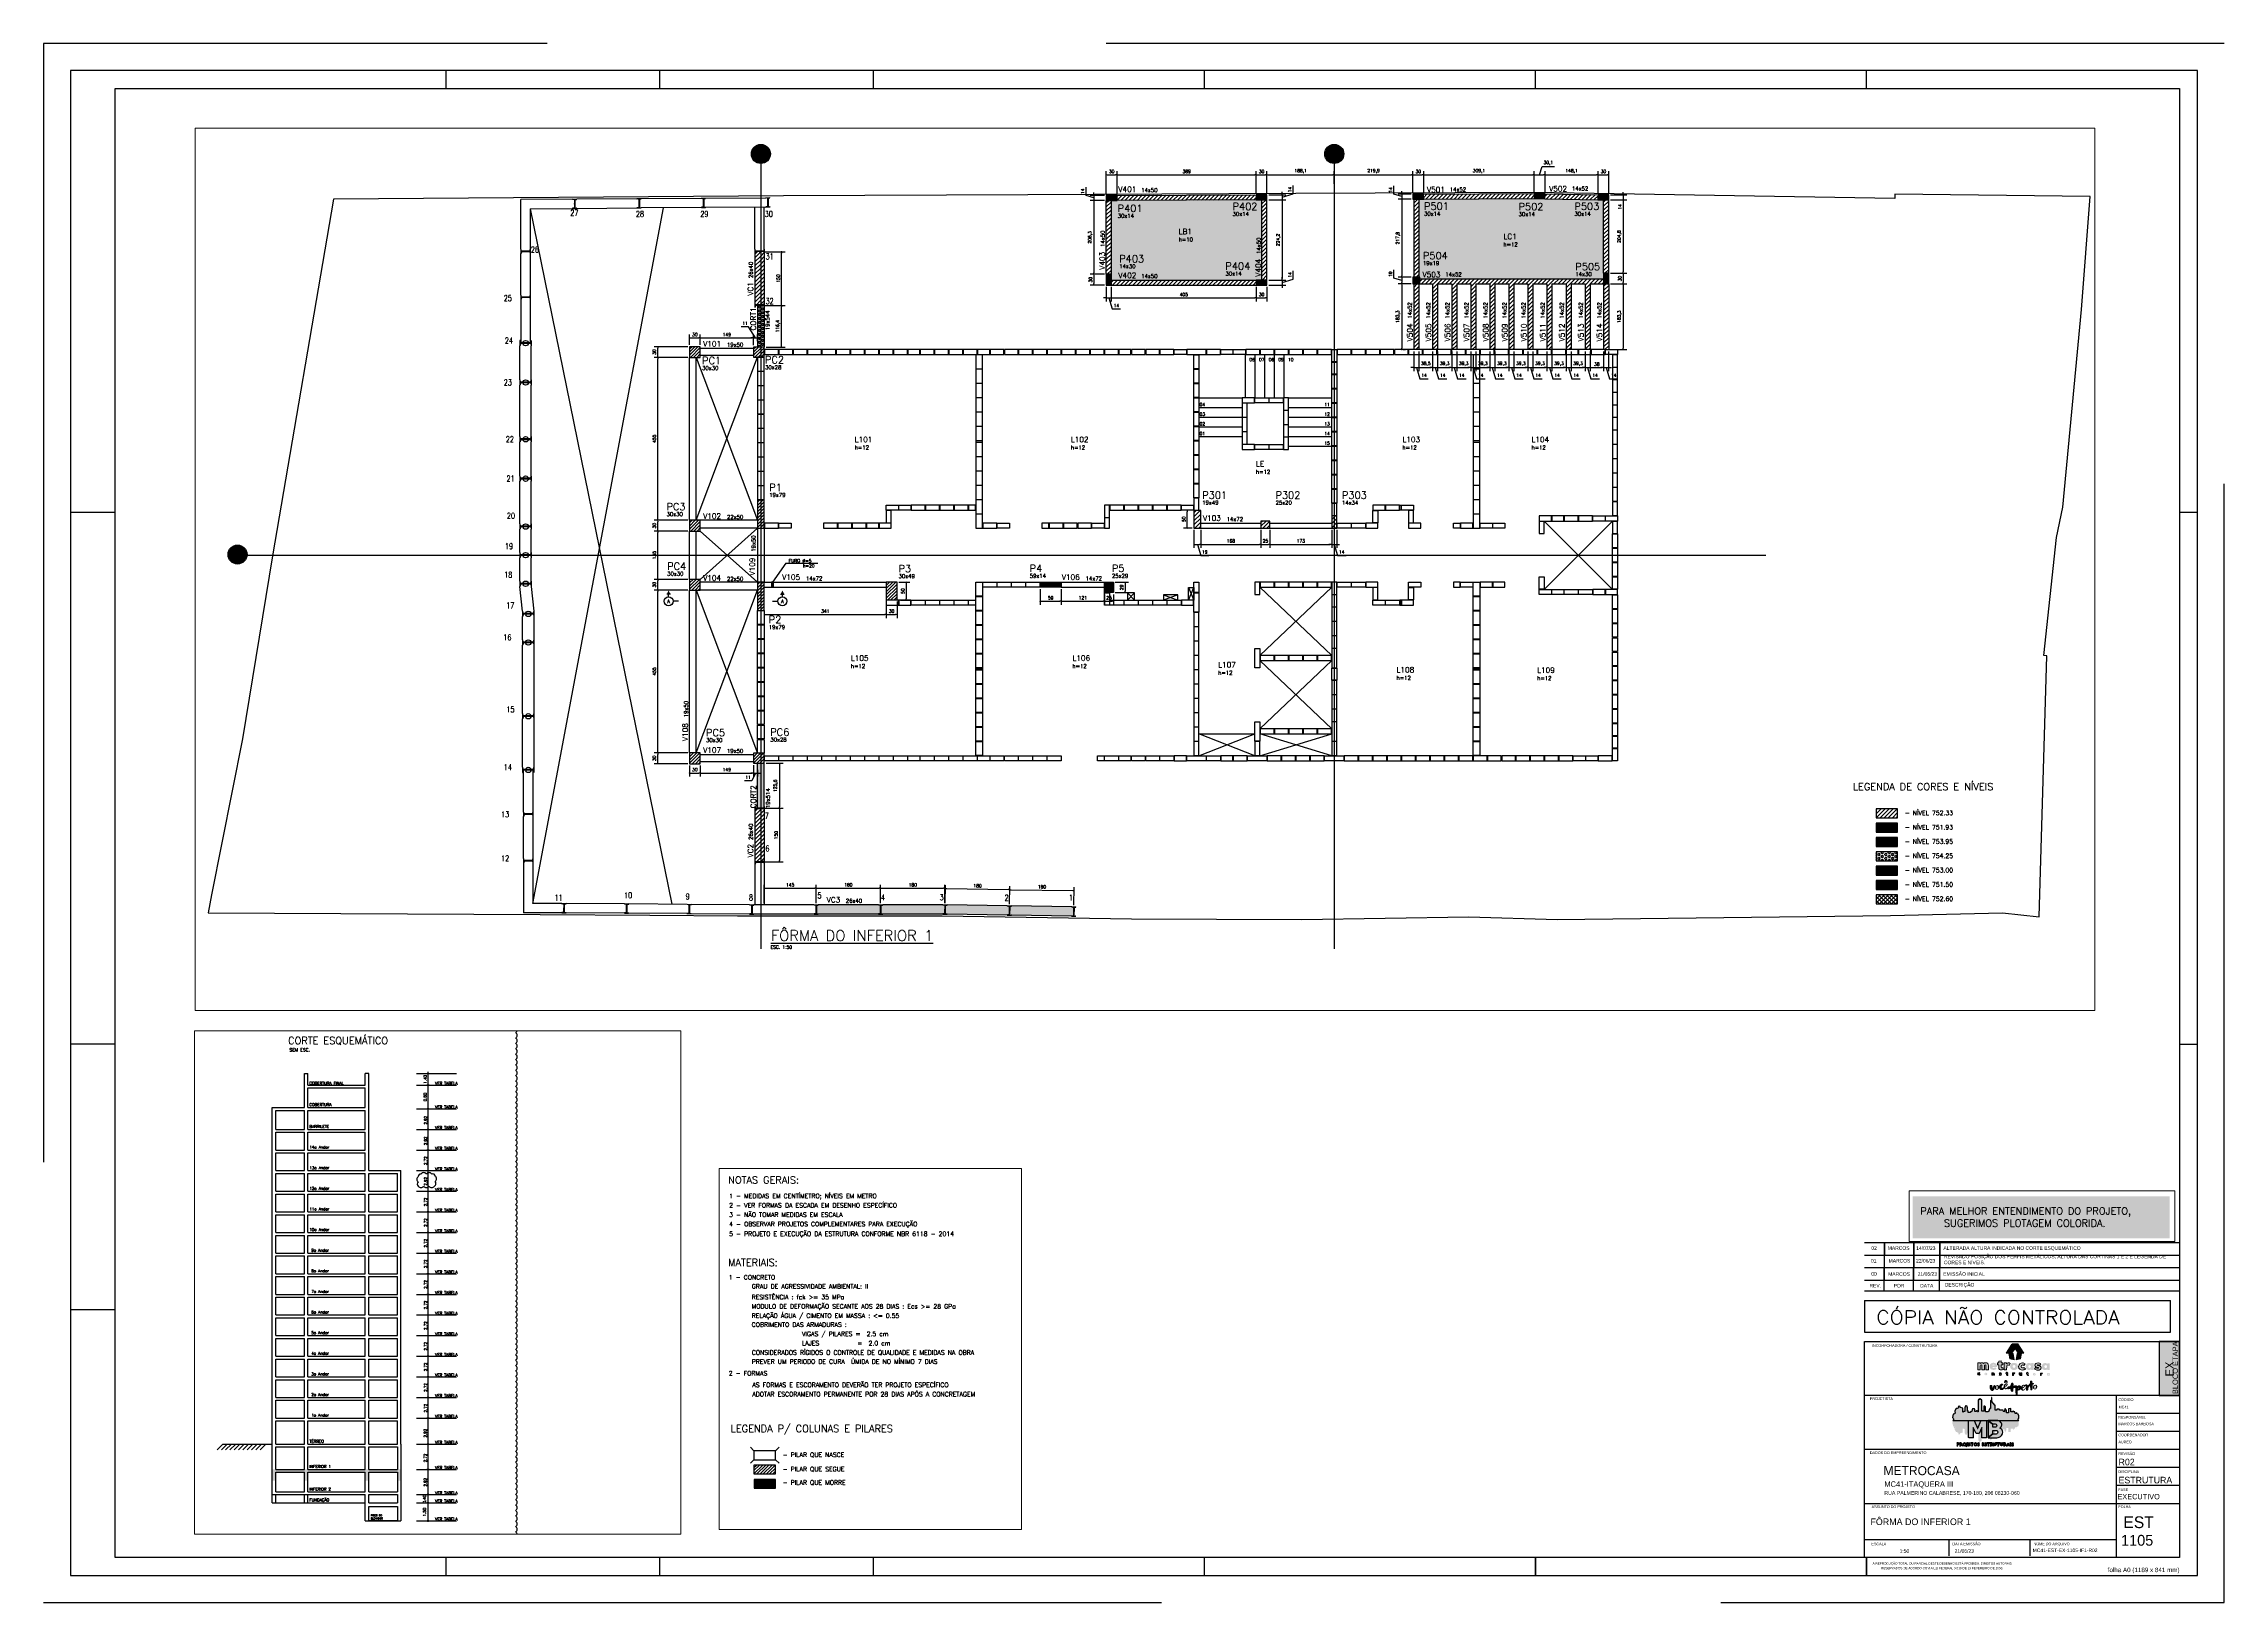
# Paper-space layout 'MC41-EST-EX-1105-IF1-R02' of a CAD drawing. Extents: x 771 to 893, y 43 to 130.
# The model-space entities are those that its viewports show. They can reach past a viewport. Long polylines and large blocks are cut down to what shows.
import ezdxf
from ezdxf.enums import TextEntityAlignment as Align

# ---------------------------------------------------------------- set-up
doc = ezdxf.new("R2010")
doc.units = 0
doc.header["$LTSCALE"] = 25
for name, pattern in [('CENTER', [2, 1.25, -0.25, 0.25, -0.25]), ('DASHED2', [0.375, 0.25, -0.125]), ('ESTILO_TQS_0002', [0.4, 0.1, -0.3]), ('ESTILO_TQS_0004', [3.3, 2, -0.4, 0.05, -0.4, 0.05, -0.4]), ('HIDDEN', [0.375, 0.25, -0.125])]:
    doc.linetypes.add(name, pattern=pattern)
for name, color, linetype in [('228', 7, 'Continuous'), ('241', 2, 'Continuous'), ('_ARQUIVO', 7, 'Continuous'), ('ARQ-MAR', 2, 'Continuous'), ('ARQ_CAR', 7, 'Continuous'), ('ARQ_CAR-TXT', 7, 'Continuous'), ('ARQ_FOLHA', 7, 'Continuous'), ('ARQ_TXT-2', 2, 'Continuous'), ('ARQ_TXT-4', 4, 'Continuous'), ('ARQ_VISTA 0', 251, 'Continuous'), ('COTA', 1, 'Continuous'), ('EIXOS', 1, 'ESTILO_TQS_0004'), ('H2', 252, 'Continuous'), ('H3', 253, 'Continuous'), ('H4', 254, 'Continuous'), ('H5', 1, 'Continuous'), ('H7', 1, 'Continuous'), ('IND-EIXOS', 2, 'Continuous'), ('L-D', 2, 'Continuous'), ('L-N', 4, 'Continuous'), ('Layer 1', 7, 'Continuous'), ('LINHA-FINA', 1, 'Continuous'), ('Linha_fina', 1, 'Continuous'), ('Linha_media', 4, 'Continuous'), ('ORELHA', 1, 'Continuous'), ('P-D', 2, 'Continuous'), ('P-M', 5, 'Continuous'), ('P-N', 5, 'Continuous'), ('P-S', 5, 'Continuous'), ('Pena_1', 1, 'Continuous'), ('PENA_3', 3, 'Continuous'), ('PENA_6', 6, 'Continuous'), ('PIL-N', 4, 'Continuous'), ('PROJ', 252, 'Continuous'), ('PSG-NV1-HTC-251', 251, 'Continuous'), ('PSG-NV2-FLH-SELO', 1, 'Continuous'), ('SEC-LIN', 1, 'ESTILO_TQS_0002'), ('SOLO-FUNDAÇOES', 7, 'Continuous'), ('SOLOD-TEXTO-007', 7, 'Continuous'), ('T1', 2, 'Continuous'), ('T2', 3, 'Continuous'), ('T3', 4, 'Continuous'), ('T4', 6, 'Continuous'), ('TERRENO', 1, 'DASHED2'), ('TEXT-EIXOS', 3, 'Continuous'), ('TEXTO', 3, 'Continuous'), ('ver', 20, 'Continuous'), ('VIG-D', 2, 'Continuous'), ('VIG-N', 4, 'Continuous'), ('VIGA', 3, 'Continuous')]:
    doc.layers.add(name, color=color, linetype=linetype)
doc.layers.add('VIEWPORT', color=7, linetype='Continuous', plot=False)
doc.styles.add('01-MILLEU', font='GOTHIC.TTF')
doc.styles.add('CARIMBO', font='romans.shx', dxfattribs={"height": 30})
doc.styles.add('COTA', font='romans.shx')
doc.styles.add('R300', font='SIMPLEX.SHX', dxfattribs={"width": 1.1, "height": 5.5})
doc.styles.add('ROMANS', font='ROMANS')
doc.styles.get("Standard").update_dxf_attribs({"font": 'romans.shx'})
doc.styles.add('Texto1', font='romans.shx', dxfattribs={"height": 9})
doc.styles.add('Texto2', font='romans.shx', dxfattribs={"height": 12.5})
doc.styles.add('Texto3', font='romans.shx', dxfattribs={"height": 20})
doc.styles.add('Texto4', font='romans.shx', dxfattribs={"height": 30})
doc.styles.add('TQS_ARIAL', font='arial.ttf')
doc.dimstyles.new('forma', dxfattribs={"dimscale": 5, "dimtxt": 1.8, "dimasz": 0.8, "dimexe": 2, "dimexo": 1, "dimgap": 1, "dimtad": 1, "dimdec": 1, "dimzin": 9, "dimtxsty": 'COTA', "dimblk1": 'DOT', "dimblk2": 'DOT', "dimsah": 1, "dimcen": 0, "dimdle": 1, "dimclrd": 256, "dimclre": 256, "dimclrt": 2, "dimadec": 0, "dimazin": 0, "dimtfac": 1, "dimtdec": 0, "dimtmove": 0, "dimatfit": 3, "dimfxl": 1, "dimtolj": 1, "dimtzin": 0, "dimarcsym": 0})
pattern_1 = [(45, (6199.517, -9044.5974), (-4.419417, 4.419417), [])]
pattern_2 = [(45, (6000, -500), (-5.61266, 5.61266), [])]
pattern_3 = [(45, (6000, -2000), (-5.61266, 5.61266), [])]
pattern_4 = [(45, (6000, 3000), (-5.61266, 5.61266), [])]
pattern_5 = [(45, (6000, 6000), (-5.61266, 5.61266), [])]

# ---------------------------------------------------------------- blocks, each defined once
blk = doc.blocks.new('FOLHA A0 - 1189 X 841')
at = {"layer": 'ARQ_FOLHA', "color": 1}
for p, q in [((-979, 831), (-979, 841)), ((-859.5, 831), (-859.5, 841)), ((-740, 831), (-740, 841)), ((-555, 831), (-555, 841)), ((-370, 831), (-370, 841)), ((-185, 831), (-185, 841)), ((-185, 831), (-185, 841)), ((-1164, 594), (-1189, 594)), ((0, 594), (-10, 594)), ((-1164, 297), (-1189, 297)), ((-10, 297), (0, 297)), ((-1164, 148.5), (-1189, 148.5)), ((-979, 0), (-979, 10)), ((-859.5, 0), (-859.5, 10)), ((-740, 0), (-740, 10)), ((-555, 0), (-555, 10)), ((-370, 10), (-370, 0)), ((-370, 0), (-370, 10)), ((-185, 10), (-185, 0)), ((-185, 0), (-185, 10))]:
    blk.add_line(p, q, dxfattribs=at)
for points in [[(-1189, 0), (0, 0), (0, 841), (-1189, 841)], [(-10, 10), (-1164, 10), (-1164, 831), (-10, 831)]]:
    blk.add_lwpolyline(points, close=True, dxfattribs=at)
at = {"layer": 'Defpoints', "color": 8, "linetype": 'HIDDEN', "ltscale": 100}
blk.add_lwpolyline([(-1204, -15), (15, -15), (15, 856), (-1204, 856)], close=True, dxfattribs=at)
at = {"layer": 'ARQ_FOLHA', "insert": (-10, 4.4), "char_height": 2.5, "width": 84.157, "attachment_point": 3, "style": 'TQS_ARIAL'}
blk.add_mtext('\\pxt3;folha A0 (1189 x 841 mm)', dxfattribs=at)
at = {"layer": 'PSG-NV1-HTC-251', "insert": (-185, 10), "char_height": 1.25, "width": 84.605, "attachment_point": 1, "line_spacing_factor": 1.25, "style": 'CARIMBO'}
blk.add_mtext('\\pxqc;{\\fArial Narrow|b0|i0|c0|p34;\\PA REPRODUÇÃO TOTAL OU PARCIAL DESTE DESENHO ESTÁ PROIBIDA. DIREITOS AUTORAIS \\PRESERVADOS DE ACORDO COM A LEI FEDERAL 9.610 DE 19 FEVEREIRO DE 1998.}', dxfattribs=at)
blk = doc.blocks.new('*U112')
blk.add_blockref('FOLHA A0 - 1189 X 841', (0, 0))
blk = doc.blocks.new('*U111')
at = {"layer": 'ARQ_CAR-TXT', "true_color": 0x58ba48}
h = blk.add_hatch(color=85, dxfattribs=at)
h.dxf.hatch_style = 1
h.paths.add_polyline_path([(-11.3, 0), (0, 0), (0, 30), (-11.3, 30)])
at = {"layer": 'ARQ_CAR', "color": 5}
blk.add_lwpolyline([(-11.3, 0), (0, 0), (0, 30), (-11.3, 30)], close=True, dxfattribs=at)
at = {"layer": 'ARQ_CAR-TXT', "color": 4, "style": '01-MILLEU'}
blk.add_text('EX', height=4.61, rotation=90, dxfattribs=at).set_placement((-3.3, 10.6))
at = {"layer": 'ARQ_TXT-2', "style": '01-MILLEU'}
blk.add_text('EXECUTIVO', height=2.95, dxfattribs=at).set_placement((-34.5, -57.6))
blk = doc.blocks.new('METROCASA')
at = {"layer": 'Layer 1', "true_color": 0xed1c24}
h = blk.add_hatch(color=240, dxfattribs=at)
h.dxf.hatch_style = 2
h.paths.add_polyline_path([(-1.29, 0.86), (-1.02, -0.59), (0.13, -0.85), (-0.13, 0.85)])
h.paths.add_polyline_path([(2.84, 0.94), (1.22, 3.51), (-0.37, 3.52), (1.27, 0.94)])
h.paths.add_polyline_path([(-2.08, 0.96), (-0.44, 0.95), (0.36, 2.19), (-0.45, 3.48)])
h.paths.add_polyline_path([(0.77, -0.85), (1.92, -0.6), (2.21, 0.84), (1.05, 0.84)])
at = {"layer": 'Layer 1', "true_color": 0x404041}
h = blk.add_hatch(color=250, dxfattribs=at)
h.dxf.hatch_style = 2
edge = h.paths.add_edge_path()
edge.add_spline(control_points=[(-3.66, -4.74), (-3.71, -4.74), (-3.72, -4.72), (-3.72, -4.71), (-3.72, -4.68), (-3.69, -4.68), (-3.66, -4.68), (-3.6, -4.68), (-3.52, -4.7), (-3.48, -4.72), (-3.48, -4.72), (-3.38, -4.57), (-3.38, -4.57), (-3.44, -4.52), (-3.54, -4.48), (-3.65, -4.48), (-3.81, -4.48), (-3.97, -4.54), (-3.97, -4.71), (-3.97, -4.87), (-3.81, -4.92), (-3.68, -4.93), (-3.63, -4.93), (-3.61, -4.94), (-3.61, -4.97), (-3.61, -4.99), (-3.63, -5), (-3.68, -5), (-3.73, -5), (-3.81, -4.99), (-3.92, -4.92), (-3.92, -4.92), (-4, -5.11), (-4, -5.11), (-3.92, -5.16), (-3.79, -5.2), (-3.67, -5.2), (-3.51, -5.2), (-3.36, -5.14), (-3.35, -4.97), (-3.35, -4.79), (-3.52, -4.75), (-3.66, -4.74)], knot_values=[0, 0, 0, 0, 1, 1, 1, 2, 2, 2, 3, 3, 3, 4, 4, 4, 5, 5, 5, 6, 6, 6, 7, 7, 7, 8, 8, 8, 9, 9, 9, 10, 10, 10, 11, 11, 11, 12, 12, 12, 13, 13, 13, 14, 14, 14, 14], degree=3, periodic=0)
edge = h.paths.add_edge_path()
edge.add_spline(control_points=[(-5.55, -4.47), (-5.62, -4.47), (-5.7, -4.5), (-5.76, -4.56), (-5.76, -4.56), (-5.77, -4.49), (-5.77, -4.49), (-5.77, -4.49), (-6, -4.49), (-6, -4.49), (-6, -4.49), (-6, -5.17), (-6, -5.17), (-6, -5.17), (-5.75, -5.17), (-5.75, -5.17), (-5.75, -5.17), (-5.75, -4.81), (-5.75, -4.81), (-5.75, -4.72), (-5.69, -4.68), (-5.63, -4.68), (-5.58, -4.68), (-5.54, -4.71), (-5.54, -4.79), (-5.54, -4.79), (-5.54, -5.17), (-5.54, -5.17), (-5.54, -5.17), (-5.29, -5.17), (-5.29, -5.17), (-5.29, -5.17), (-5.28, -4.79), (-5.28, -4.79), (-5.28, -4.55), (-5.4, -4.48), (-5.55, -4.47)], knot_values=[0, 0, 0, 0, 1, 1, 1, 2, 2, 2, 3, 3, 3, 4, 4, 4, 5, 5, 5, 6, 6, 6, 7, 7, 7, 8, 8, 8, 9, 9, 9, 10, 10, 10, 11, 11, 11, 12, 12, 12, 12], degree=3, periodic=0)
edge = h.paths.add_edge_path()
edge.add_spline(control_points=[(-7.69, -4.46), (-7.89, -4.46), (-8.08, -4.57), (-8.08, -4.82), (-8.08, -5.06), (-7.89, -5.17), (-7.69, -5.17), (-7.5, -5.18), (-7.3, -5.07), (-7.3, -4.82), (-7.3, -4.57), (-7.49, -4.47), (-7.69, -4.46)], knot_values=[0, 0, 0, 0, 1, 1, 1, 2, 2, 2, 3, 3, 3, 4, 4, 4, 4], degree=3, periodic=0)
edge = h.paths.add_edge_path()
edge.add_spline(control_points=[(-7.69, -4.97), (-7.78, -4.97), (-7.83, -4.9), (-7.83, -4.82), (-7.83, -4.74), (-7.78, -4.67), (-7.69, -4.67), (-7.6, -4.67), (-7.55, -4.74), (-7.55, -4.82), (-7.55, -4.9), (-7.61, -4.97), (-7.69, -4.97)], knot_values=[0, 0, 0, 0, 1, 1, 1, 2, 2, 2, 3, 3, 3, 4, 4, 4, 4], degree=3, periodic=0)
edge = h.paths.add_edge_path()
edge.add_spline(control_points=[(-9.57, -4.95), (-9.67, -4.95), (-9.72, -4.88), (-9.72, -4.81), (-9.72, -4.73), (-9.67, -4.66), (-9.57, -4.66), (-9.53, -4.66), (-9.49, -4.67), (-9.46, -4.71), (-9.46, -4.71), (-9.32, -4.56), (-9.32, -4.56), (-9.39, -4.49), (-9.49, -4.45), (-9.59, -4.45), (-9.78, -4.45), (-9.97, -4.56), (-9.97, -4.81), (-9.97, -5.06), (-9.78, -5.16), (-9.59, -5.16), (-9.48, -5.16), (-9.39, -5.12), (-9.3, -5.05), (-9.3, -5.05), (-9.45, -4.9), (-9.45, -4.9), (-9.48, -4.93), (-9.53, -4.95), (-9.57, -4.95)], knot_values=[0, 0, 0, 0, 1, 1, 1, 2, 2, 2, 3, 3, 3, 4, 4, 4, 5, 5, 5, 6, 6, 6, 7, 7, 7, 8, 8, 8, 9, 9, 9, 10, 10, 10, 10], degree=3, periodic=0)
edge = h.paths.add_edge_path()
edge.add_spline(control_points=[(-1.68, -5), (-1.72, -5), (-1.74, -4.98), (-1.74, -4.93), (-1.74, -4.93), (-1.74, -4.71), (-1.74, -4.71), (-1.74, -4.71), (-1.59, -4.71), (-1.59, -4.71), (-1.59, -4.71), (-1.59, -4.52), (-1.59, -4.52), (-1.59, -4.52), (-1.74, -4.52), (-1.74, -4.52), (-1.74, -4.52), (-1.74, -4.32), (-1.74, -4.32), (-1.74, -4.32), (-1.99, -4.34), (-1.99, -4.34), (-1.99, -4.34), (-1.99, -4.51), (-1.99, -4.51), (-1.99, -4.51), (-2.1, -4.51), (-2.1, -4.51), (-2.1, -4.51), (-2.1, -4.71), (-2.1, -4.71), (-2.1, -4.71), (-1.99, -4.71), (-1.99, -4.71), (-1.99, -4.71), (-1.99, -4.93), (-1.99, -4.93), (-2, -5.14), (-1.88, -5.21), (-1.74, -5.21), (-1.67, -5.21), (-1.61, -5.19), (-1.55, -5.16), (-1.55, -5.16), (-1.6, -4.97), (-1.6, -4.97), (-1.62, -4.99), (-1.65, -5), (-1.68, -5)], knot_values=[0, 0, 0, 0, 1, 1, 1, 2, 2, 2, 3, 3, 3, 4, 4, 4, 5, 5, 5, 6, 6, 6, 7, 7, 7, 8, 8, 8, 9, 9, 9, 10, 10, 10, 11, 11, 11, 12, 12, 12, 13, 13, 13, 14, 14, 14, 15, 15, 15, 16, 16, 16, 16], degree=3, periodic=0)
edge = h.paths.add_edge_path()
edge.add_spline(control_points=[(9.78, -4.57), (9.78, -4.57), (9.77, -4.65), (9.77, -4.65), (9.73, -4.59), (9.66, -4.56), (9.57, -4.56), (9.37, -4.56), (9.24, -4.71), (9.24, -4.91), (9.24, -5.11), (9.35, -5.25), (9.55, -5.26), (9.62, -5.27), (9.71, -5.24), (9.77, -5.18), (9.77, -5.18), (9.78, -5.25), (9.78, -5.25), (9.78, -5.25), (10.01, -5.25), (10.01, -5.25), (10.01, -5.25), (10.02, -4.57), (10.02, -4.57), (10.02, -4.57), (9.78, -4.57), (9.78, -4.57)], knot_values=[0, 0, 0, 0, 1, 1, 1, 2, 2, 2, 3, 3, 3, 4, 4, 4, 5, 5, 5, 6, 6, 6, 7, 7, 7, 8, 8, 8, 9, 9, 9, 9], degree=3, periodic=0)
edge = h.paths.add_edge_path()
edge.add_spline(control_points=[(9.62, -5.06), (9.55, -5.06), (9.49, -5), (9.49, -4.91), (9.49, -4.82), (9.55, -4.76), (9.62, -4.76), (9.71, -4.76), (9.76, -4.82), (9.76, -4.91), (9.76, -4.99), (9.71, -5.06), (9.62, -5.06)], knot_values=[0, 0, 0, 0, 1, 1, 1, 2, 2, 2, 3, 3, 3, 4, 4, 4, 4], degree=3, periodic=0)
edge = h.paths.add_edge_path()
edge.add_spline(control_points=[(7.69, -4.64), (7.69, -4.64), (7.68, -4.56), (7.68, -4.56), (7.68, -4.56), (7.45, -4.56), (7.45, -4.56), (7.45, -4.56), (7.45, -5.24), (7.45, -5.24), (7.45, -5.24), (7.7, -5.24), (7.7, -5.24), (7.7, -5.24), (7.7, -4.89), (7.7, -4.89), (7.7, -4.8), (7.76, -4.76), (7.82, -4.76), (7.86, -4.76), (7.89, -4.77), (7.93, -4.8), (7.93, -4.8), (8.04, -4.62), (8.04, -4.62), (7.99, -4.57), (7.93, -4.55), (7.86, -4.55), (7.79, -4.55), (7.73, -4.57), (7.69, -4.64)], knot_values=[0, 0, 0, 0, 1, 1, 1, 2, 2, 2, 3, 3, 3, 4, 4, 4, 5, 5, 5, 6, 6, 6, 7, 7, 7, 8, 8, 8, 9, 9, 9, 10, 10, 10, 10], degree=3, periodic=0)
edge = h.paths.add_edge_path()
edge.add_spline(control_points=[(5.76, -4.54), (5.56, -4.54), (5.37, -4.64), (5.37, -4.89), (5.37, -5.14), (5.56, -5.24), (5.75, -5.25), (5.95, -5.25), (6.14, -5.14), (6.14, -4.89), (6.15, -4.65), (5.96, -4.54), (5.76, -4.54)], knot_values=[0, 0, 0, 0, 1, 1, 1, 2, 2, 2, 3, 3, 3, 4, 4, 4, 4], degree=3, periodic=0)
edge = h.paths.add_edge_path()
edge.add_spline(control_points=[(5.76, -5.04), (5.67, -5.04), (5.62, -4.97), (5.62, -4.89), (5.62, -4.81), (5.67, -4.74), (5.76, -4.74), (5.85, -4.74), (5.9, -4.81), (5.9, -4.89), (5.9, -4.97), (5.84, -5.04), (5.76, -5.04)], knot_values=[0, 0, 0, 0, 1, 1, 1, 2, 2, 2, 3, 3, 3, 4, 4, 4, 4], degree=3, periodic=0)
edge = h.paths.add_edge_path()
edge.add_spline(control_points=[(4, -5.03), (3.96, -5.03), (3.94, -5.01), (3.93, -4.96), (3.93, -4.96), (3.94, -4.74), (3.94, -4.74), (3.94, -4.74), (4.09, -4.74), (4.09, -4.74), (4.09, -4.74), (4.09, -4.55), (4.09, -4.55), (4.09, -4.55), (3.94, -4.55), (3.94, -4.55), (3.94, -4.55), (3.94, -4.35), (3.94, -4.35), (3.94, -4.35), (3.69, -4.38), (3.69, -4.38), (3.69, -4.38), (3.69, -4.54), (3.69, -4.54), (3.69, -4.54), (3.58, -4.54), (3.58, -4.54), (3.58, -4.54), (3.58, -4.74), (3.58, -4.74), (3.58, -4.74), (3.69, -4.74), (3.69, -4.74), (3.69, -4.74), (3.68, -4.96), (3.68, -4.96), (3.68, -5.17), (3.8, -5.24), (3.93, -5.24), (4, -5.24), (4.07, -5.22), (4.13, -5.19), (4.13, -5.19), (4.08, -5), (4.08, -5), (4.05, -5.02), (4.03, -5.03), (4, -5.03)], knot_values=[0, 0, 0, 0, 1, 1, 1, 2, 2, 2, 3, 3, 3, 4, 4, 4, 5, 5, 5, 6, 6, 6, 7, 7, 7, 8, 8, 8, 9, 9, 9, 10, 10, 10, 11, 11, 11, 12, 12, 12, 13, 13, 13, 14, 14, 14, 15, 15, 15, 16, 16, 16, 16], degree=3, periodic=0)
edge = h.paths.add_edge_path()
edge.add_spline(control_points=[(2.03, -4.89), (2.03, -4.98), (1.97, -5.02), (1.91, -5.02), (1.87, -5.02), (1.82, -4.99), (1.82, -4.9), (1.82, -4.9), (1.82, -4.53), (1.82, -4.53), (1.82, -4.53), (1.57, -4.53), (1.57, -4.53), (1.57, -4.53), (1.57, -4.9), (1.57, -4.9), (1.57, -5.15), (1.69, -5.22), (1.83, -5.22), (1.9, -5.23), (1.99, -5.2), (2.05, -5.14), (2.05, -5.14), (2.06, -5.21), (2.06, -5.21), (2.06, -5.21), (2.28, -5.21), (2.28, -5.21), (2.28, -5.21), (2.28, -4.53), (2.28, -4.53), (2.28, -4.53), (2.03, -4.53), (2.03, -4.53), (2.03, -4.53), (2.03, -4.89), (2.03, -4.89)], knot_values=[0, 0, 0, 0, 1, 1, 1, 2, 2, 2, 3, 3, 3, 4, 4, 4, 5, 5, 5, 6, 6, 6, 7, 7, 7, 8, 8, 8, 9, 9, 9, 10, 10, 10, 11, 11, 11, 12, 12, 12, 12], degree=3, periodic=0)
edge = h.paths.add_edge_path()
edge.add_spline(control_points=[(-0.02, -4.59), (-0.02, -4.59), (-0.04, -4.52), (-0.04, -4.52), (-0.04, -4.52), (-0.26, -4.52), (-0.26, -4.52), (-0.26, -4.52), (-0.27, -5.2), (-0.27, -5.2), (-0.27, -5.2), (-0.02, -5.2), (-0.02, -5.2), (-0.02, -5.2), (-0.01, -4.85), (-0.01, -4.85), (-0.01, -4.76), (0.04, -4.72), (0.1, -4.72), (0.15, -4.72), (0.18, -4.73), (0.22, -4.76), (0.22, -4.76), (0.32, -4.58), (0.32, -4.58), (0.28, -4.53), (0.21, -4.51), (0.14, -4.5), (0.08, -4.5), (0.01, -4.53), (-0.02, -4.59)], knot_values=[0, 0, 0, 0, 1, 1, 1, 2, 2, 2, 3, 3, 3, 4, 4, 4, 5, 5, 5, 6, 6, 6, 7, 7, 7, 8, 8, 8, 9, 9, 9, 10, 10, 10, 10], degree=3, periodic=0)
at = {"layer": 'Layer 1', "true_color": 0xed1c24}
h = blk.add_hatch(color=240, dxfattribs=at)
h.dxf.hatch_style = 2
edge = h.paths.add_edge_path()
edge.add_spline(control_points=[(-1.94, -1.96), (-1.94, -1.96), (-1.98, -1.76), (-1.98, -1.76), (-1.98, -1.76), (-2.62, -1.75), (-2.62, -1.75), (-2.62, -1.75), (-2.63, -3.66), (-2.63, -3.66), (-2.63, -3.66), (-1.92, -3.66), (-1.92, -3.66), (-1.92, -3.66), (-1.91, -2.67), (-1.91, -2.67), (-1.91, -2.42), (-1.76, -2.31), (-1.58, -2.31), (-1.46, -2.31), (-1.38, -2.34), (-1.26, -2.43), (-1.26, -2.43), (-0.98, -1.92), (-0.98, -1.92), (-1.1, -1.79), (-1.28, -1.71), (-1.48, -1.71), (-1.66, -1.71), (-1.84, -1.79), (-1.94, -1.96)], knot_values=[0, 0, 0, 0, 1, 1, 1, 2, 2, 2, 3, 3, 3, 4, 4, 4, 5, 5, 5, 6, 6, 6, 7, 7, 7, 8, 8, 8, 9, 9, 9, 10, 10, 10, 10], degree=3, periodic=0)
edge = h.paths.add_edge_path()
edge.add_spline(control_points=[(-5.6, -1.69), (-6.11, -1.69), (-6.66, -1.99), (-6.66, -2.69), (-6.67, -3.38), (-6.16, -3.68), (-5.56, -3.68), (-5.23, -3.68), (-4.92, -3.58), (-4.69, -3.37), (-4.69, -3.37), (-5.04, -2.98), (-5.04, -2.98), (-5.16, -3.07), (-5.32, -3.13), (-5.53, -3.13), (-5.68, -3.13), (-5.9, -3.06), (-5.95, -2.89), (-5.95, -2.89), (-4.62, -2.89), (-4.62, -2.89), (-4.45, -2.14), (-4.92, -1.69), (-5.6, -1.69)], knot_values=[0, 0, 0, 0, 1, 1, 1, 2, 2, 2, 3, 3, 3, 4, 4, 4, 5, 5, 5, 6, 6, 6, 7, 7, 7, 8, 8, 8, 8], degree=3, periodic=0)
edge = h.paths.add_edge_path()
edge.add_spline(control_points=[(-5.94, -2.43), (-5.89, -2.12), (-5.27, -2.13), (-5.25, -2.43), (-5.25, -2.43), (-5.94, -2.43), (-5.94, -2.43)], knot_values=[0, 0, 0, 0, 1, 1, 1, 2, 2, 2, 2], degree=3, periodic=0)
edge = h.paths.add_edge_path()
edge.add_spline(control_points=[(4.86, -2), (4.76, -1.84), (4.58, -1.75), (4.31, -1.75), (3.75, -1.74), (3.38, -2.17), (3.38, -2.74), (3.37, -3.29), (3.68, -3.69), (4.24, -3.73), (4.45, -3.74), (4.71, -3.67), (4.87, -3.49), (4.87, -3.49), (4.9, -3.7), (4.9, -3.7), (4.9, -3.7), (5.56, -3.7), (5.56, -3.7), (5.56, -3.7), (5.57, -1.8), (5.57, -1.8), (5.57, -1.8), (4.9, -1.79), (4.9, -1.79), (4.9, -1.79), (4.86, -2), (4.86, -2)], knot_values=[0, 0, 0, 0, 1, 1, 1, 2, 2, 2, 3, 3, 3, 4, 4, 4, 5, 5, 5, 6, 6, 6, 7, 7, 7, 8, 8, 8, 9, 9, 9, 9], degree=3, periodic=0)
edge = h.paths.add_edge_path()
edge.add_spline(control_points=[(4.46, -3.16), (4.25, -3.16), (4.08, -3.01), (4.08, -2.74), (4.08, -2.47), (4.25, -2.32), (4.47, -2.32), (4.72, -2.32), (4.86, -2.49), (4.86, -2.74), (4.86, -2.97), (4.7, -3.16), (4.46, -3.16)], knot_values=[0, 0, 0, 0, 1, 1, 1, 2, 2, 2, 3, 3, 3, 4, 4, 4, 4], degree=3, periodic=0)
edge = h.paths.add_edge_path()
edge.add_spline(control_points=[(-7.68, -1.68), (-7.94, -1.68), (-8.15, -1.76), (-8.31, -1.95), (-8.4, -1.77), (-8.59, -1.69), (-8.78, -1.68), (-8.98, -1.68), (-9.19, -1.76), (-9.31, -1.92), (-9.31, -1.92), (-9.36, -1.72), (-9.36, -1.72), (-9.36, -1.72), (-9.95, -1.71), (-9.95, -1.71), (-9.95, -1.71), (-9.96, -3.62), (-9.96, -3.62), (-9.96, -3.62), (-9.26, -3.62), (-9.26, -3.62), (-9.26, -3.62), (-9.25, -2.58), (-9.25, -2.58), (-9.25, -2.37), (-9.12, -2.27), (-9, -2.27), (-8.87, -2.27), (-8.8, -2.35), (-8.8, -2.57), (-8.8, -2.57), (-8.81, -3.62), (-8.81, -3.62), (-8.81, -3.62), (-8.11, -3.63), (-8.11, -3.63), (-8.11, -3.63), (-8.1, -2.58), (-8.1, -2.58), (-8.1, -2.37), (-7.98, -2.29), (-7.86, -2.29), (-7.75, -2.29), (-7.66, -2.37), (-7.66, -2.57), (-7.66, -2.57), (-7.67, -3.63), (-7.67, -3.63), (-7.67, -3.63), (-6.96, -3.63), (-6.96, -3.63), (-6.96, -3.63), (-6.95, -2.57), (-6.95, -2.57), (-6.95, -1.94), (-7.26, -1.68), (-7.68, -1.68)], knot_values=[0, 0, 0, 0, 1, 1, 1, 2, 2, 2, 3, 3, 3, 4, 4, 4, 5, 5, 5, 6, 6, 6, 7, 7, 7, 8, 8, 8, 9, 9, 9, 10, 10, 10, 11, 11, 11, 12, 12, 12, 13, 13, 13, 14, 14, 14, 15, 15, 15, 16, 16, 16, 17, 17, 17, 18, 18, 18, 19, 19, 19, 19], degree=3, periodic=0)
edge = h.paths.add_edge_path()
edge.add_spline(control_points=[(-3.23, -3.11), (-3.34, -3.11), (-3.41, -3.06), (-3.42, -2.93), (-3.42, -2.93), (-3.41, -2.3), (-3.41, -2.3), (-3.41, -2.3), (-2.98, -2.3), (-2.98, -2.3), (-2.98, -2.3), (-2.98, -1.76), (-2.98, -1.76), (-2.98, -1.76), (-3.41, -1.76), (-3.41, -1.76), (-3.41, -1.76), (-3.4, -1.21), (-3.4, -1.21), (-3.4, -1.21), (-4.11, -1.28), (-4.11, -1.28), (-4.11, -1.28), (-4.11, -1.76), (-4.11, -1.76), (-4.11, -1.76), (-4.42, -1.75), (-4.42, -1.75), (-4.42, -1.75), (-4.42, -2.3), (-4.42, -2.3), (-4.42, -2.3), (-4.11, -2.3), (-4.11, -2.3), (-4.11, -2.3), (-4.12, -2.92), (-4.12, -2.92), (-4.13, -3.52), (-3.79, -3.69), (-3.42, -3.7), (-3.22, -3.7), (-3.03, -3.66), (-2.87, -3.57), (-2.87, -3.57), (-3.02, -3.05), (-3.02, -3.05), (-3.08, -3.09), (-3.16, -3.11), (-3.23, -3.11)], knot_values=[0, 0, 0, 0, 1, 1, 1, 2, 2, 2, 3, 3, 3, 4, 4, 4, 5, 5, 5, 6, 6, 6, 7, 7, 7, 8, 8, 8, 9, 9, 9, 10, 10, 10, 11, 11, 11, 12, 12, 12, 13, 13, 13, 14, 14, 14, 15, 15, 15, 16, 16, 16, 16], degree=3, periodic=0)
edge = h.paths.add_edge_path()
edge.add_spline(control_points=[(2.53, -3.13), (2.26, -3.13), (2.12, -2.94), (2.12, -2.74), (2.12, -2.5), (2.27, -2.3), (2.54, -2.3), (2.66, -2.3), (2.77, -2.35), (2.86, -2.44), (2.86, -2.44), (3.24, -2.04), (3.24, -2.04), (3.04, -1.84), (2.77, -1.74), (2.5, -1.74), (1.96, -1.73), (1.43, -2.04), (1.42, -2.73), (1.42, -3.44), (1.94, -3.72), (2.5, -3.72), (2.78, -3.72), (3.06, -3.6), (3.28, -3.4), (3.28, -3.4), (2.88, -2.98), (2.88, -2.98), (2.79, -3.08), (2.66, -3.13), (2.53, -3.13)], knot_values=[0, 0, 0, 0, 1, 1, 1, 2, 2, 2, 3, 3, 3, 4, 4, 4, 5, 5, 5, 6, 6, 6, 7, 7, 7, 8, 8, 8, 9, 9, 9, 10, 10, 10, 10], degree=3, periodic=0)
edge = h.paths.add_edge_path()
edge.add_spline(control_points=[(9.37, -1.82), (9.37, -1.82), (9.33, -2.02), (9.33, -2.02), (9.23, -1.87), (9.04, -1.77), (8.77, -1.77), (8.22, -1.77), (7.85, -2.2), (7.84, -2.76), (7.84, -3.31), (8.15, -3.71), (8.71, -3.75), (8.92, -3.76), (9.17, -3.7), (9.34, -3.51), (9.34, -3.51), (9.37, -3.72), (9.37, -3.72), (9.37, -3.72), (10.02, -3.72), (10.02, -3.72), (10.02, -3.72), (10.03, -1.82), (10.03, -1.82), (10.03, -1.82), (9.37, -1.82), (9.37, -1.82)], knot_values=[0, 0, 0, 0, 1, 1, 1, 2, 2, 2, 3, 3, 3, 4, 4, 4, 5, 5, 5, 6, 6, 6, 7, 7, 7, 8, 8, 8, 9, 9, 9, 9], degree=3, periodic=0)
edge = h.paths.add_edge_path()
edge.add_spline(control_points=[(8.93, -3.18), (8.71, -3.18), (8.55, -3.03), (8.55, -2.76), (8.55, -2.5), (8.72, -2.34), (8.93, -2.35), (9.18, -2.35), (9.32, -2.51), (9.32, -2.77), (9.32, -2.99), (9.17, -3.18), (8.93, -3.18)], knot_values=[0, 0, 0, 0, 1, 1, 1, 2, 2, 2, 3, 3, 3, 4, 4, 4, 4], degree=3, periodic=0)
edge = h.paths.add_edge_path()
edge.add_spline(control_points=[(6.78, -2.48), (6.66, -2.48), (6.63, -2.42), (6.63, -2.39), (6.63, -2.32), (6.7, -2.29), (6.8, -2.3), (6.96, -2.29), (7.18, -2.35), (7.28, -2.41), (7.28, -2.41), (7.58, -1.99), (7.58, -1.99), (7.4, -1.85), (7.12, -1.76), (6.81, -1.76), (6.36, -1.75), (5.93, -1.92), (5.93, -2.38), (5.92, -2.84), (6.37, -2.99), (6.74, -3), (6.88, -3.02), (6.94, -3.05), (6.94, -3.11), (6.94, -3.17), (6.87, -3.2), (6.75, -3.2), (6.59, -3.19), (6.36, -3.18), (6.07, -2.98), (6.07, -2.98), (5.84, -3.5), (5.84, -3.5), (6.05, -3.66), (6.43, -3.75), (6.76, -3.76), (7.22, -3.76), (7.65, -3.58), (7.65, -3.11), (7.65, -2.61), (7.17, -2.49), (6.78, -2.48)], knot_values=[0, 0, 0, 0, 1, 1, 1, 2, 2, 2, 3, 3, 3, 4, 4, 4, 5, 5, 5, 6, 6, 6, 7, 7, 7, 8, 8, 8, 9, 9, 9, 10, 10, 10, 11, 11, 11, 12, 12, 12, 13, 13, 13, 14, 14, 14, 14], degree=3, periodic=0)
edge = h.paths.add_edge_path()
edge.add_spline(control_points=[(0.13, -1.72), (-0.42, -1.72), (-0.95, -2.01), (-0.96, -2.72), (-0.96, -3.41), (-0.42, -3.71), (0.12, -3.72), (0.66, -3.72), (1.21, -3.42), (1.22, -2.73), (1.22, -2.03), (0.7, -1.73), (0.13, -1.72)], knot_values=[0, 0, 0, 0, 1, 1, 1, 2, 2, 2, 3, 3, 3, 4, 4, 4, 4], degree=3, periodic=0)
edge = h.paths.add_edge_path()
edge.add_spline(control_points=[(0.13, -3.13), (-0.12, -3.13), (-0.27, -2.94), (-0.26, -2.72), (-0.26, -2.5), (-0.12, -2.3), (0.13, -2.31), (0.38, -2.31), (0.52, -2.5), (0.52, -2.72), (0.52, -2.96), (0.37, -3.14), (0.13, -3.13)], knot_values=[0, 0, 0, 0, 1, 1, 1, 2, 2, 2, 3, 3, 3, 4, 4, 4, 4], degree=3, periodic=0)
at = {"layer": 'Layer 1', "true_color": 0x404041}
h = blk.add_hatch(color=250, dxfattribs=at)
h.dxf.hatch_style = 2
edge = h.paths.add_edge_path()
edge.add_spline(control_points=[(-2.43, -7.17), (-2.4, -7.16), (-2.38, -7.15), (-2.36, -7.14), (-2.33, -7.13), (-2.31, -7.11), (-2.3, -7.09), (-2.28, -7.07), (-2.26, -7.04), (-2.24, -7.01), (-2.22, -6.98), (-2.2, -6.95), (-2.17, -6.92), (-2.15, -6.93), (-2.11, -6.95), (-2.08, -6.98), (-2.05, -7.01), (-2.01, -7.04), (-1.98, -7.06), (-1.94, -7.09), (-1.9, -7.11), (-1.87, -7.13), (-1.84, -7.14), (-1.81, -7.14), (-1.78, -7.12), (-1.75, -7.1), (-1.75, -7.07), (-1.76, -7.02), (-1.78, -6.98), (-1.8, -6.94), (-1.84, -6.89), (-1.87, -6.84), (-1.91, -6.8), (-1.96, -6.76), (-2, -6.72), (-2.04, -6.69), (-2.07, -6.68), (-2.11, -6.66), (-2.15, -6.65), (-2.18, -6.64), (-2.21, -6.64), (-2.24, -6.64), (-2.26, -6.65), (-2.29, -6.66), (-2.31, -6.68), (-2.33, -6.71), (-2.35, -6.73), (-2.36, -6.77), (-2.38, -6.82), (-2.4, -6.84), (-2.41, -6.87), (-2.43, -6.91), (-2.44, -6.95), (-2.46, -6.99), (-2.47, -7.03), (-2.48, -7.07), (-2.48, -7.11), (-2.48, -7.14), (-2.47, -7.16), (-2.46, -7.18), (-2.43, -7.17)], knot_values=[0, 0, 0, 0, 1, 1, 1, 2, 2, 2, 3, 3, 3, 4, 4, 4, 5, 5, 5, 6, 6, 6, 7, 7, 7, 8, 8, 8, 9, 9, 9, 10, 10, 10, 11, 11, 11, 12, 12, 12, 13, 13, 13, 14, 14, 14, 15, 15, 15, 16, 16, 16, 17, 17, 17, 18, 18, 18, 19, 19, 19, 20, 20, 20, 20], degree=3, periodic=0)
edge = h.paths.add_edge_path()
edge.add_spline(control_points=[(-5.26, -8.04), (-5.28, -8.03), (-5.33, -8.05), (-5.4, -8.1), (-5.49, -8.17), (-5.55, -8.25), (-5.6, -8.35), (-5.65, -8.45), (-5.69, -8.55), (-5.71, -8.65), (-5.74, -8.76), (-5.76, -8.85), (-5.77, -8.93), (-5.78, -9.02), (-5.8, -9.07), (-5.81, -9.1), (-5.83, -9.13), (-5.85, -9.12), (-5.88, -9.08), (-5.91, -9.04), (-5.94, -8.98), (-5.97, -8.89), (-6, -8.8), (-6.02, -8.7), (-6.04, -8.57), (-6.05, -8.44), (-6.05, -8.3), (-6.03, -8.14), (-6.03, -8.11), (-6.04, -8.08), (-6.06, -8.06), (-6.09, -8.03), (-6.12, -8.01), (-6.16, -8), (-6.2, -7.98), (-6.25, -7.98), (-6.3, -7.98), (-6.35, -7.99), (-6.4, -8), (-6.45, -8.03), (-6.48, -8.05), (-6.5, -8.08), (-6.52, -8.13), (-6.53, -8.18), (-6.53, -8.24), (-6.53, -8.31), (-6.53, -8.38), (-6.52, -8.45), (-6.5, -8.52), (-6.49, -8.6), (-6.47, -8.67), (-6.45, -8.74), (-6.43, -8.81), (-6.41, -8.87), (-6.39, -8.93), (-6.36, -8.98), (-6.34, -9.03), (-6.32, -9.05), (-6.29, -9.1), (-6.26, -9.14), (-6.23, -9.18), (-6.19, -9.23), (-6.16, -9.27), (-6.11, -9.3), (-6.07, -9.34), (-6.02, -9.36), (-5.96, -9.37), (-5.9, -9.38), (-5.83, -9.38), (-5.75, -9.35), (-5.71, -9.34), (-5.67, -9.31), (-5.63, -9.25), (-5.58, -9.19), (-5.54, -9.12), (-5.51, -9.05), (-5.47, -8.98), (-5.44, -8.9), (-5.41, -8.82), (-5.38, -8.74), (-5.36, -8.67), (-5.34, -8.61), (-5.32, -8.53), (-5.29, -8.44), (-5.27, -8.36), (-5.25, -8.27), (-5.23, -8.2), (-5.23, -8.15), (-5.22, -8.09), (-5.23, -8.06), (-5.26, -8.04)], knot_values=[0, 0, 0, 0, 1, 1, 1, 2, 2, 2, 3, 3, 3, 4, 4, 4, 5, 5, 5, 6, 6, 6, 7, 7, 7, 8, 8, 8, 9, 9, 9, 10, 10, 10, 11, 11, 11, 12, 12, 12, 13, 13, 13, 14, 14, 14, 15, 15, 15, 16, 16, 16, 17, 17, 17, 18, 18, 18, 19, 19, 19, 20, 20, 20, 21, 21, 21, 22, 22, 22, 23, 23, 23, 24, 24, 24, 25, 25, 25, 26, 26, 26, 27, 27, 27, 28, 28, 28, 29, 29, 29, 30, 30, 30, 30], degree=3, periodic=0)
edge = h.paths.add_edge_path()
edge.add_spline(control_points=[(-1.57, -8.39), (-1.57, -8.35), (-1.58, -8.33), (-1.6, -8.33), (-1.62, -8.34), (-1.64, -8.36), (-1.66, -8.39), (-1.68, -8.43), (-1.71, -8.47), (-1.75, -8.52), (-1.78, -8.56), (-1.82, -8.61), (-1.87, -8.65), (-1.92, -8.7), (-1.99, -8.73), (-2.07, -8.75), (-2.11, -8.76), (-2.14, -8.76), (-2.17, -8.75), (-2.19, -8.74), (-2.22, -8.73), (-2.24, -8.72), (-2.26, -8.7), (-2.27, -8.68), (-2.28, -8.66), (-2.3, -8.64), (-2.31, -8.61), (-2.31, -8.59), (-2.33, -8.53), (-2.34, -8.45), (-2.33, -8.37), (-2.27, -8.37), (-2.2, -8.36), (-2.14, -8.33), (-2.08, -8.31), (-2.02, -8.28), (-1.96, -8.23), (-1.89, -8.19), (-1.83, -8.12), (-1.77, -8.03), (-1.71, -7.95), (-1.68, -7.87), (-1.66, -7.8), (-1.65, -7.72), (-1.65, -7.65), (-1.67, -7.59), (-1.69, -7.53), (-1.72, -7.48), (-1.77, -7.45), (-1.81, -7.41), (-1.87, -7.39), (-1.93, -7.39), (-2, -7.4), (-2.06, -7.41), (-2.13, -7.43), (-2.2, -7.44), (-2.26, -7.47), (-2.32, -7.5), (-2.38, -7.53), (-2.44, -7.57), (-2.49, -7.62), (-2.54, -7.67), (-2.58, -7.72), (-2.62, -7.78), (-2.66, -7.87), (-2.7, -7.94), (-2.72, -8.02), (-2.74, -8.1), (-2.75, -8.16), (-2.76, -8.22), (-2.77, -8.29), (-2.77, -8.36), (-2.76, -8.42), (-2.75, -8.52), (-2.72, -8.62), (-2.68, -8.71), (-2.65, -8.78), (-2.6, -8.86), (-2.54, -8.92), (-2.47, -8.99), (-2.39, -9.03), (-2.28, -9.05), (-2.17, -9.07), (-2.07, -9.07), (-1.98, -9.04), (-1.9, -9.01), (-1.83, -8.97), (-1.78, -8.91), (-1.72, -8.86), (-1.68, -8.8), (-1.64, -8.73), (-1.61, -8.66), (-1.59, -8.6), (-1.58, -8.54), (-1.57, -8.48), (-1.56, -8.43), (-1.57, -8.39)], knot_values=[0, 0, 0, 0, 1, 1, 1, 2, 2, 2, 3, 3, 3, 4, 4, 4, 5, 5, 5, 6, 6, 6, 7, 7, 7, 8, 8, 8, 9, 9, 9, 10, 10, 10, 11, 11, 11, 12, 12, 12, 13, 13, 13, 14, 14, 14, 15, 15, 15, 16, 16, 16, 17, 17, 17, 18, 18, 18, 19, 19, 19, 20, 20, 20, 21, 21, 21, 22, 22, 22, 23, 23, 23, 24, 24, 24, 25, 25, 25, 26, 26, 26, 27, 27, 27, 28, 28, 28, 29, 29, 29, 30, 30, 30, 31, 31, 31, 32, 32, 32, 32], degree=3, periodic=0)
edge = h.paths.add_edge_path()
edge.add_spline(control_points=[(-2.31, -8.07), (-2.31, -8.04), (-2.3, -8.01), (-2.29, -7.98), (-2.27, -7.95), (-2.25, -7.9), (-2.23, -7.85), (-2.2, -7.81), (-2.17, -7.77), (-2.14, -7.75), (-2.1, -7.72), (-2.07, -7.7), (-2.03, -7.69), (-1.99, -7.67), (-1.95, -7.66), (-1.91, -7.65), (-1.9, -7.67), (-1.91, -7.7), (-1.91, -7.72), (-1.92, -7.75), (-1.93, -7.78), (-1.94, -7.81), (-1.95, -7.85), (-1.97, -7.89), (-2.01, -7.94), (-2.04, -7.99), (-2.07, -8.02), (-2.11, -8.05), (-2.15, -8.07), (-2.18, -8.09), (-2.21, -8.1), (-2.25, -8.11), (-2.29, -8.12), (-2.32, -8.13), (-2.32, -8.11), (-2.32, -8.09), (-2.31, -8.07)], knot_values=[0, 0, 0, 0, 1, 1, 1, 2, 2, 2, 3, 3, 3, 4, 4, 4, 5, 5, 5, 6, 6, 6, 7, 7, 7, 8, 8, 8, 9, 9, 9, 10, 10, 10, 11, 11, 11, 12, 12, 12, 12], degree=3, periodic=0)
edge = h.paths.add_edge_path()
edge.add_spline(control_points=[(-4.11, -8.09), (-4.16, -8), (-4.24, -7.93), (-4.34, -7.88), (-4.36, -7.87), (-4.38, -7.87), (-4.39, -7.87), (-4.4, -7.88), (-4.41, -7.89), (-4.43, -7.9), (-4.45, -7.92), (-4.48, -7.93), (-4.52, -7.95), (-4.57, -7.97), (-4.64, -7.99), (-4.74, -8), (-4.84, -8.02), (-4.93, -8.06), (-5, -8.14), (-5.07, -8.21), (-5.12, -8.29), (-5.15, -8.39), (-5.18, -8.48), (-5.2, -8.59), (-5.19, -8.69), (-5.18, -8.8), (-5.16, -8.89), (-5.11, -8.98), (-5.06, -9.06), (-5, -9.13), (-4.91, -9.18), (-4.82, -9.23), (-4.72, -9.25), (-4.59, -9.24), (-4.49, -9.22), (-4.4, -9.19), (-4.32, -9.13), (-4.24, -9.07), (-4.18, -9), (-4.12, -8.92), (-4.07, -8.84), (-4.03, -8.75), (-4.01, -8.65), (-3.99, -8.55), (-3.99, -8.45), (-4, -8.36), (-4.02, -8.26), (-4.05, -8.17), (-4.11, -8.09)], knot_values=[0, 0, 0, 0, 1, 1, 1, 2, 2, 2, 3, 3, 3, 4, 4, 4, 5, 5, 5, 6, 6, 6, 7, 7, 7, 8, 8, 8, 9, 9, 9, 10, 10, 10, 11, 11, 11, 12, 12, 12, 13, 13, 13, 14, 14, 14, 15, 15, 15, 16, 16, 16, 16], degree=3, periodic=0)
edge = h.paths.add_edge_path()
edge.add_spline(control_points=[(-4.4, -8.7), (-4.42, -8.76), (-4.44, -8.82), (-4.46, -8.88), (-4.48, -8.94), (-4.51, -8.98), (-4.54, -9.02), (-4.57, -9.06), (-4.6, -9.08), (-4.63, -9.09), (-4.66, -9.1), (-4.68, -9.08), (-4.7, -9.05), (-4.73, -9.01), (-4.74, -8.96), (-4.76, -8.9), (-4.77, -8.84), (-4.77, -8.77), (-4.78, -8.7), (-4.78, -8.62), (-4.78, -8.55), (-4.78, -8.48), (-4.78, -8.41), (-4.77, -8.36), (-4.76, -8.3), (-4.75, -8.25), (-4.74, -8.22), (-4.73, -8.21), (-4.68, -8.16), (-4.64, -8.14), (-4.6, -8.14), (-4.55, -8.14), (-4.5, -8.17), (-4.44, -8.23), (-4.41, -8.25), (-4.4, -8.29), (-4.39, -8.34), (-4.37, -8.39), (-4.37, -8.44), (-4.37, -8.5), (-4.38, -8.57), (-4.39, -8.63), (-4.4, -8.7)], knot_values=[0, 0, 0, 0, 1, 1, 1, 2, 2, 2, 3, 3, 3, 4, 4, 4, 5, 5, 5, 6, 6, 6, 7, 7, 7, 8, 8, 8, 9, 9, 9, 10, 10, 10, 11, 11, 11, 12, 12, 12, 13, 13, 13, 14, 14, 14, 14], degree=3, periodic=0)
edge = h.paths.add_edge_path()
edge.add_spline(control_points=[(-2.78, -8.64), (-2.8, -8.64), (-2.82, -8.66), (-2.85, -8.69), (-2.88, -8.72), (-2.92, -8.74), (-2.96, -8.77), (-3, -8.79), (-3.05, -8.81), (-3.1, -8.82), (-3.15, -8.84), (-3.21, -8.83), (-3.28, -8.81), (-3.32, -8.8), (-3.36, -8.77), (-3.39, -8.72), (-3.41, -8.67), (-3.43, -8.6), (-3.44, -8.53), (-3.45, -8.46), (-3.45, -8.39), (-3.44, -8.31), (-3.43, -8.23), (-3.41, -8.15), (-3.39, -8.08), (-3.36, -8.01), (-3.32, -7.96), (-3.27, -7.93), (-3.23, -7.9), (-3.18, -7.88), (-3.13, -7.87), (-3.09, -7.86), (-3.05, -7.86), (-3.01, -7.86), (-2.98, -7.86), (-2.96, -7.86), (-2.95, -7.85), (-2.94, -7.83), (-2.95, -7.8), (-2.98, -7.76), (-3.02, -7.73), (-3.06, -7.7), (-3.12, -7.68), (-3.18, -7.67), (-3.25, -7.66), (-3.33, -7.67), (-3.41, -7.68), (-3.49, -7.72), (-3.58, -7.79), (-3.67, -7.86), (-3.74, -7.94), (-3.79, -8.03), (-3.84, -8.12), (-3.87, -8.21), (-3.89, -8.3), (-3.9, -8.39), (-3.9, -8.48), (-3.89, -8.57), (-3.88, -8.66), (-3.85, -8.74), (-3.82, -8.82), (-3.78, -8.89), (-3.73, -8.96), (-3.68, -9.01), (-3.62, -9.06), (-3.56, -9.1), (-3.49, -9.12), (-3.41, -9.14), (-3.34, -9.15), (-3.27, -9.14), (-3.21, -9.13), (-3.15, -9.11), (-3.09, -9.09), (-3.03, -9.06), (-2.98, -9.02), (-2.93, -8.98), (-2.89, -8.94), (-2.85, -8.9), (-2.82, -8.86), (-2.76, -8.78), (-2.73, -8.72), (-2.72, -8.68), (-2.72, -8.63), (-2.74, -8.62), (-2.78, -8.64)], knot_values=[0, 0, 0, 0, 1, 1, 1, 2, 2, 2, 3, 3, 3, 4, 4, 4, 5, 5, 5, 6, 6, 6, 7, 7, 7, 8, 8, 8, 9, 9, 9, 10, 10, 10, 11, 11, 11, 12, 12, 12, 13, 13, 13, 14, 14, 14, 15, 15, 15, 16, 16, 16, 17, 17, 17, 18, 18, 18, 19, 19, 19, 20, 20, 20, 21, 21, 21, 22, 22, 22, 23, 23, 23, 24, 24, 24, 25, 25, 25, 26, 26, 26, 27, 27, 27, 28, 28, 28, 28], degree=3, periodic=0)
at = {"layer": 'Layer 1', "true_color": 0x1b8e45}
h = blk.add_hatch(color=114, dxfattribs=at)
h.dxf.hatch_style = 2
edge = h.paths.add_edge_path()
edge.add_spline(control_points=[(0.79, -8.06), (0.59, -8.03), (-0.17, -8.19), (-0.17, -8.19), (-0.17, -8.19), (-0.11, -7.43), (-0.17, -7.33), (-0.22, -7.23), (-0.47, -7.45), (-0.61, -7.52), (-0.74, -7.59), (-0.74, -8.26), (-0.74, -8.26), (-0.74, -8.26), (-1.25, -8.38), (-1.45, -8.38), (-1.45, -8.43), (-1.45, -8.49), (-1.47, -8.56), (-1.48, -8.63), (-1.51, -8.7), (-1.54, -8.78), (-1.56, -8.82), (-1.58, -8.86), (-1.61, -8.89), (-1.61, -8.9), (-1.61, -8.9), (-1.6, -8.9), (-1.35, -8.97), (-0.75, -8.8), (-0.75, -8.8), (-0.75, -8.8), (-0.76, -9.13), (-0.67, -9.41), (-0.58, -9.69), (-0.21, -9.73), (-0.18, -9.61), (-0.15, -9.49), (-0.17, -8.73), (-0.17, -8.73), (-0.17, -8.73), (0.36, -8.62), (0.55, -8.6), (0.75, -8.58), (0.98, -8.09), (0.79, -8.06)], knot_values=[0, 0, 0, 0, 1, 1, 1, 2, 2, 2, 3, 3, 3, 4, 4, 4, 5, 5, 5, 6, 6, 6, 7, 7, 7, 8, 8, 8, 9, 9, 9, 10, 10, 10, 11, 11, 11, 12, 12, 12, 13, 13, 13, 14, 14, 14, 15, 15, 15, 15], degree=3, periodic=0)
at = {"layer": 'Layer 1', "true_color": 0x404041}
h = blk.add_hatch(color=250, dxfattribs=at)
h.dxf.hatch_style = 2
edge = h.paths.add_edge_path()
edge.add_spline(control_points=[(3.23, -8.73), (3.21, -8.72), (3.19, -8.73), (3.17, -8.77), (3.15, -8.81), (3.12, -8.85), (3.09, -8.9), (3.05, -8.95), (3.01, -9), (2.96, -9.05), (2.91, -9.1), (2.85, -9.13), (2.77, -9.15), (2.73, -9.16), (2.7, -9.16), (2.67, -9.16), (2.64, -9.15), (2.62, -9.14), (2.6, -9.13), (2.58, -9.11), (2.57, -9.09), (2.55, -9.07), (2.54, -9.05), (2.53, -9.03), (2.52, -9), (2.5, -8.94), (2.49, -8.87), (2.5, -8.79), (2.56, -8.79), (2.62, -8.77), (2.68, -8.74), (2.74, -8.72), (2.8, -8.68), (2.86, -8.64), (2.93, -8.59), (2.99, -8.52), (3.05, -8.43), (3.1, -8.35), (3.13, -8.27), (3.14, -8.2), (3.16, -8.12), (3.15, -8.05), (3.13, -7.99), (3.11, -7.94), (3.08, -7.89), (3.03, -7.85), (2.99, -7.82), (2.93, -7.8), (2.87, -7.81), (2.8, -7.81), (2.74, -7.82), (2.67, -7.84), (2.6, -7.86), (2.54, -7.89), (2.48, -7.92), (2.42, -7.96), (2.37, -8), (2.31, -8.05), (2.26, -8.09), (2.22, -8.15), (2.19, -8.21), (2.16, -8.27), (2.12, -8.34), (2.1, -8.42), (2.07, -8.5), (2.06, -8.58), (2.05, -8.66), (2.04, -8.75), (2.04, -8.83), (2.05, -8.92), (2.06, -9), (2.08, -9.08), (2.12, -9.15), (2.15, -9.23), (2.19, -9.29), (2.25, -9.34), (2.31, -9.39), (2.38, -9.43), (2.46, -9.44), (2.57, -9.47), (2.66, -9.47), (2.75, -9.44), (2.83, -9.42), (2.91, -9.38), (2.97, -9.33), (3.04, -9.28), (3.09, -9.22), (3.14, -9.16), (3.18, -9.09), (3.21, -9.02), (3.23, -8.96), (3.26, -8.9), (3.27, -8.85), (3.27, -8.81), (3.26, -8.76), (3.25, -8.74), (3.23, -8.73)], knot_values=[0, 0, 0, 0, 1, 1, 1, 2, 2, 2, 3, 3, 3, 4, 4, 4, 5, 5, 5, 6, 6, 6, 7, 7, 7, 8, 8, 8, 9, 9, 9, 10, 10, 10, 11, 11, 11, 12, 12, 12, 13, 13, 13, 14, 14, 14, 15, 15, 15, 16, 16, 16, 17, 17, 17, 18, 18, 18, 19, 19, 19, 20, 20, 20, 21, 21, 21, 22, 22, 22, 23, 23, 23, 24, 24, 24, 25, 25, 25, 26, 26, 26, 27, 27, 27, 28, 28, 28, 29, 29, 29, 30, 30, 30, 31, 31, 31, 32, 32, 32, 32], degree=3, periodic=0)
edge = h.paths.add_edge_path()
edge.add_spline(control_points=[(2.49, -8.48), (2.5, -8.45), (2.51, -8.43), (2.52, -8.39), (2.53, -8.35), (2.55, -8.31), (2.59, -8.27), (2.63, -8.21), (2.66, -8.16), (2.7, -8.13), (2.74, -8.1), (2.77, -8.08), (2.8, -8.07), (2.84, -8.06), (2.87, -8.05), (2.9, -8.06), (2.91, -8.08), (2.92, -8.11), (2.91, -8.14), (2.91, -8.16), (2.9, -8.19), (2.89, -8.23), (2.87, -8.27), (2.85, -8.3), (2.81, -8.34), (2.77, -8.39), (2.73, -8.42), (2.69, -8.45), (2.65, -8.47), (2.62, -8.49), (2.59, -8.51), (2.56, -8.52), (2.52, -8.53), (2.5, -8.54), (2.49, -8.53), (2.49, -8.5), (2.49, -8.48)], knot_values=[0, 0, 0, 0, 1, 1, 1, 2, 2, 2, 3, 3, 3, 4, 4, 4, 5, 5, 5, 6, 6, 6, 7, 7, 7, 8, 8, 8, 9, 9, 9, 10, 10, 10, 11, 11, 11, 12, 12, 12, 12], degree=3, periodic=0)
edge = h.paths.add_edge_path()
edge.add_spline(control_points=[(1.86, -8.24), (1.82, -8.2), (1.78, -8.18), (1.72, -8.16), (1.67, -8.14), (1.62, -8.13), (1.56, -8.13), (1.48, -8.13), (1.42, -8.15), (1.36, -8.18), (1.3, -8.22), (1.25, -8.26), (1.21, -8.3), (1.17, -8.34), (1.14, -8.38), (1.11, -8.42), (1.09, -8.46), (1.07, -8.48), (1.06, -8.5), (1.05, -8.51), (1.04, -8.51), (1.04, -8.48), (1.04, -8.46), (1.03, -8.43), (1.03, -8.39), (1.03, -8.35), (1.02, -8.31), (1.02, -8.27), (1.01, -8.26), (1.01, -8.25), (1.01, -8.24), (0.9, -8.44), (0.79, -8.63), (0.67, -8.81), (0.67, -8.82), (0.67, -8.83), (0.67, -8.84), (0.67, -8.98), (0.66, -9.12), (0.66, -9.26), (0.66, -9.4), (0.66, -9.54), (0.66, -9.67), (0.67, -9.81), (0.67, -9.93), (0.67, -10.04), (0.68, -10.15), (0.68, -10.24), (0.69, -10.31), (0.69, -10.38), (0.7, -10.42), (0.71, -10.43), (0.73, -10.45), (0.76, -10.47), (0.8, -10.49), (0.83, -10.51), (0.87, -10.52), (0.91, -10.53), (0.94, -10.53), (0.97, -10.52), (1, -10.51), (1.02, -10.49), (1.04, -10.46), (1.05, -10.41), (1.05, -10.38), (1.05, -10.33), (1.05, -10.25), (1.05, -10.17), (1.05, -10.07), (1.05, -9.96), (1.05, -9.86), (1.05, -9.74), (1.05, -9.62), (1.06, -9.49), (1.06, -9.38), (1.06, -9.26), (1.07, -9.14), (1.08, -9.04), (1.09, -8.94), (1.11, -8.84), (1.13, -8.77), (1.15, -8.71), (1.2, -8.59), (1.27, -8.5), (1.34, -8.46), (1.42, -8.41), (1.5, -8.42), (1.57, -8.48), (1.62, -8.51), (1.65, -8.55), (1.66, -8.6), (1.67, -8.65), (1.67, -8.7), (1.65, -8.75), (1.64, -8.8), (1.62, -8.85), (1.58, -8.9), (1.55, -8.94), (1.51, -8.98), (1.47, -9), (1.42, -9.03), (1.38, -9.05), (1.35, -9.07), (1.31, -9.09), (1.28, -9.11), (1.26, -9.12), (1.24, -9.13), (1.22, -9.15), (1.21, -9.16), (1.19, -9.17), (1.19, -9.19), (1.18, -9.21), (1.17, -9.24), (1.19, -9.26), (1.23, -9.27), (1.27, -9.27), (1.35, -9.25), (1.46, -9.22), (1.53, -9.2), (1.59, -9.17), (1.65, -9.14), (1.71, -9.11), (1.77, -9.06), (1.81, -9.02), (1.86, -8.97), (1.9, -8.91), (1.93, -8.84), (1.96, -8.77), (1.98, -8.7), (1.98, -8.61), (1.99, -8.53), (1.98, -8.46), (1.95, -8.4), (1.93, -8.33), (1.9, -8.28), (1.86, -8.24)], knot_values=[0, 0, 0, 0, 1, 1, 1, 2, 2, 2, 3, 3, 3, 4, 4, 4, 5, 5, 5, 6, 6, 6, 7, 7, 7, 8, 8, 8, 9, 9, 9, 10, 10, 10, 11, 11, 11, 12, 12, 12, 13, 13, 13, 14, 14, 14, 15, 15, 15, 16, 16, 16, 17, 17, 17, 18, 18, 18, 19, 19, 19, 20, 20, 20, 21, 21, 21, 22, 22, 22, 23, 23, 23, 24, 24, 24, 25, 25, 25, 26, 26, 26, 27, 27, 27, 28, 28, 28, 29, 29, 29, 30, 30, 30, 31, 31, 31, 32, 32, 32, 33, 33, 33, 34, 34, 34, 35, 35, 35, 36, 36, 36, 37, 37, 37, 38, 38, 38, 39, 39, 39, 40, 40, 40, 41, 41, 41, 42, 42, 42, 43, 43, 43, 44, 44, 44, 45, 45, 45, 45], degree=3, periodic=0)
edge = h.paths.add_edge_path()
edge.add_spline(control_points=[(6.57, -8.23), (6.55, -8.13), (6.51, -8.04), (6.46, -7.96), (6.41, -7.88), (6.33, -7.81), (6.23, -7.76), (6.2, -7.74), (6.19, -7.74), (6.18, -7.75), (6.17, -7.75), (6.16, -7.76), (6.14, -7.78), (6.12, -7.79), (6.09, -7.81), (6.05, -7.82), (6, -7.84), (5.93, -7.86), (5.84, -7.87), (5.73, -7.89), (5.64, -7.94), (5.57, -8.01), (5.5, -8.08), (5.45, -8.16), (5.42, -8.26), (5.39, -8.36), (5.38, -8.46), (5.38, -8.56), (5.39, -8.67), (5.42, -8.77), (5.46, -8.85), (5.51, -8.94), (5.57, -9), (5.66, -9.05), (5.75, -9.1), (5.85, -9.12), (5.98, -9.11), (6.08, -9.1), (6.17, -9.06), (6.25, -9), (6.33, -8.95), (6.39, -8.88), (6.44, -8.79), (6.5, -8.71), (6.53, -8.62), (6.56, -8.52), (6.58, -8.42), (6.58, -8.33), (6.57, -8.23)], knot_values=[0, 0, 0, 0, 1, 1, 1, 2, 2, 2, 3, 3, 3, 4, 4, 4, 5, 5, 5, 6, 6, 6, 7, 7, 7, 8, 8, 8, 9, 9, 9, 10, 10, 10, 11, 11, 11, 12, 12, 12, 13, 13, 13, 14, 14, 14, 15, 15, 15, 16, 16, 16, 16], degree=3, periodic=0)
edge = h.paths.add_edge_path()
edge.add_spline(control_points=[(6.17, -8.57), (6.15, -8.64), (6.13, -8.7), (6.11, -8.75), (6.09, -8.81), (6.06, -8.86), (6.03, -8.89), (6, -8.93), (5.97, -8.96), (5.94, -8.96), (5.91, -8.97), (5.89, -8.96), (5.87, -8.92), (5.84, -8.88), (5.83, -8.83), (5.82, -8.77), (5.8, -8.71), (5.8, -8.64), (5.79, -8.57), (5.79, -8.5), (5.79, -8.42), (5.79, -8.36), (5.8, -8.29), (5.8, -8.23), (5.81, -8.18), (5.82, -8.13), (5.83, -8.09), (5.84, -8.08), (5.89, -8.03), (5.93, -8.01), (5.97, -8.01), (6.02, -8.01), (6.07, -8.04), (6.13, -8.1), (6.15, -8.12), (6.17, -8.16), (6.18, -8.21), (6.19, -8.26), (6.2, -8.32), (6.19, -8.38), (6.19, -8.44), (6.18, -8.5), (6.17, -8.57)], knot_values=[0, 0, 0, 0, 1, 1, 1, 2, 2, 2, 3, 3, 3, 4, 4, 4, 5, 5, 5, 6, 6, 6, 7, 7, 7, 8, 8, 8, 9, 9, 9, 10, 10, 10, 11, 11, 11, 12, 12, 12, 13, 13, 13, 14, 14, 14, 14], degree=3, periodic=0)
edge = h.paths.add_edge_path()
edge.add_spline(control_points=[(5.46, -7.57), (5.5, -7.55), (5.52, -7.52), (5.52, -7.49), (5.52, -7.46), (5.5, -7.44), (5.46, -7.43), (5.42, -7.43), (5.38, -7.42), (5.33, -7.43), (5.27, -7.43), (5.2, -7.44), (5.13, -7.45), (5.13, -7.41), (5.13, -7.36), (5.12, -7.31), (5.12, -7.27), (5.12, -7.22), (5.12, -7.17), (5.12, -7.12), (5.11, -7.06), (5.11, -7.01), (5.11, -6.97), (5.09, -6.92), (5.05, -6.89), (5.02, -6.85), (4.98, -6.82), (4.93, -6.8), (4.89, -6.79), (4.85, -6.78), (4.81, -6.79), (4.77, -6.8), (4.75, -6.82), (4.74, -6.86), (4.73, -6.89), (4.73, -6.91), (4.73, -6.94), (4.72, -6.96), (4.72, -6.99), (4.72, -7.03), (4.72, -7.06), (4.72, -7.11), (4.72, -7.16), (4.73, -7.22), (4.73, -7.29), (4.73, -7.38), (4.73, -7.39), (4.73, -7.4), (4.72, -7.42), (4.72, -7.43), (4.72, -7.45), (4.72, -7.47), (4.72, -7.47), (4.72, -7.52), (4.72, -7.52), (4.65, -7.54), (4.6, -7.56), (4.55, -7.59), (4.5, -7.61), (4.46, -7.63), (4.43, -7.66), (4.39, -7.69), (4.38, -7.72), (4.39, -7.75), (4.4, -7.79), (4.42, -7.81), (4.46, -7.82), (4.49, -7.83), (4.53, -7.84), (4.58, -7.83), (4.63, -7.83), (4.68, -7.81), (4.74, -7.8), (4.74, -8.05), (4.74, -8.27), (4.75, -8.47), (4.75, -8.56), (4.75, -8.64), (4.76, -8.72), (4.76, -8.81), (4.76, -8.88), (4.77, -8.95), (4.78, -9.01), (4.79, -9.06), (4.8, -9.1), (4.81, -9.14), (4.82, -9.17), (4.83, -9.17), (4.86, -9.18), (4.89, -9.19), (4.92, -9.19), (4.95, -9.19), (4.98, -9.19), (5.01, -9.17), (5.03, -9.16), (5.06, -9.13), (5.08, -9.08), (5.11, -9.03), (5.12, -8.96), (5.14, -8.86), (5.14, -8.76), (5.15, -8.64), (5.15, -8.51), (5.15, -8.38), (5.15, -8.25), (5.15, -8.13), (5.15, -7.99), (5.14, -7.85), (5.14, -7.7), (5.21, -7.68), (5.27, -7.66), (5.33, -7.64), (5.38, -7.62), (5.42, -7.6), (5.46, -7.57)], knot_values=[0, 0, 0, 0, 1, 1, 1, 2, 2, 2, 3, 3, 3, 4, 4, 4, 5, 5, 5, 6, 6, 6, 7, 7, 7, 8, 8, 8, 9, 9, 9, 10, 10, 10, 11, 11, 11, 12, 12, 12, 13, 13, 13, 14, 14, 14, 15, 15, 15, 16, 16, 16, 17, 17, 17, 18, 18, 18, 19, 19, 19, 20, 20, 20, 21, 21, 21, 22, 22, 22, 23, 23, 23, 24, 24, 24, 25, 25, 25, 26, 26, 26, 27, 27, 27, 28, 28, 28, 29, 29, 29, 30, 30, 30, 31, 31, 31, 32, 32, 32, 33, 33, 33, 34, 34, 34, 35, 35, 35, 36, 36, 36, 37, 37, 37, 38, 38, 38, 38], degree=3, periodic=0)
edge = h.paths.add_edge_path()
edge.add_spline(control_points=[(4.51, -7.89), (4.44, -7.88), (4.37, -7.88), (4.3, -7.91), (4.23, -7.94), (4.17, -7.98), (4.11, -8.02), (4.05, -8.06), (3.98, -8.12), (3.92, -8.18), (3.91, -8.15), (3.9, -8.12), (3.88, -8.09), (3.86, -8.06), (3.84, -8.03), (3.81, -8), (3.78, -7.97), (3.74, -7.93), (3.7, -7.9), (3.65, -7.86), (3.59, -7.84), (3.53, -7.84), (3.48, -7.85), (3.43, -7.86), (3.38, -7.88), (3.33, -7.9), (3.3, -7.93), (3.27, -7.96), (3.24, -7.99), (3.23, -8.01), (3.24, -8.02), (3.25, -8.04), (3.26, -8.05), (3.27, -8.05), (3.28, -8.05), (3.3, -8.05), (3.31, -8.05), (3.33, -8.05), (3.35, -8.05), (3.37, -8.05), (3.39, -8.05), (3.41, -8.06), (3.43, -8.07), (3.46, -8.08), (3.48, -8.1), (3.5, -8.14), (3.51, -8.17), (3.52, -8.22), (3.53, -8.28), (3.54, -8.34), (3.54, -8.41), (3.54, -8.5), (3.54, -8.59), (3.54, -8.69), (3.53, -8.81), (3.53, -9), (3.55, -9.13), (3.59, -9.2), (3.63, -9.28), (3.69, -9.31), (3.77, -9.3), (3.84, -9.29), (3.9, -9.25), (3.94, -9.17), (3.98, -9.1), (4, -8.99), (4, -8.85), (4, -8.78), (4, -8.71), (4.01, -8.64), (4.02, -8.56), (4.03, -8.49), (4.06, -8.42), (4.08, -8.36), (4.11, -8.3), (4.16, -8.25), (4.21, -8.19), (4.27, -8.15), (4.34, -8.13), (4.38, -8.12), (4.42, -8.1), (4.44, -8.07), (4.47, -8.05), (4.5, -8.02), (4.51, -8), (4.53, -7.97), (4.54, -7.95), (4.54, -7.93), (4.54, -7.91), (4.53, -7.89), (4.51, -7.89)], knot_values=[0, 0, 0, 0, 1, 1, 1, 2, 2, 2, 3, 3, 3, 4, 4, 4, 5, 5, 5, 6, 6, 6, 7, 7, 7, 8, 8, 8, 9, 9, 9, 10, 10, 10, 11, 11, 11, 12, 12, 12, 13, 13, 13, 14, 14, 14, 15, 15, 15, 16, 16, 16, 17, 17, 17, 18, 18, 18, 19, 19, 19, 20, 20, 20, 21, 21, 21, 22, 22, 22, 23, 23, 23, 24, 24, 24, 25, 25, 25, 26, 26, 26, 27, 27, 27, 28, 28, 28, 29, 29, 29, 30, 30, 30, 30], degree=3, periodic=0)
at = {"layer": 'Layer 1', "lineweight": 0}
for points in [[(-2.08, 0.96), (-0.44, 0.95), (0.36, 2.19), (-0.45, 3.48), (-2.08, 0.96)], [(-1.29, 0.86), (-1.02, -0.59), (0.13, -0.85), (-0.13, 0.85), (-1.29, 0.86)], [(2.84, 0.94), (1.22, 3.51), (-0.37, 3.52), (1.27, 0.94), (2.84, 0.94)], [(0.77, -0.85), (1.92, -0.6), (2.21, 0.84), (1.05, 0.84), (0.77, -0.85)]]:
    blk.add_lwpolyline(points, dxfattribs=at)
for points, knots in [([(-9.57, -4.95), (-9.67, -4.95), (-9.72, -4.88), (-9.72, -4.81), (-9.72, -4.73), (-9.67, -4.66), (-9.57, -4.66), (-9.53, -4.66), (-9.49, -4.67), (-9.46, -4.71), (-9.46, -4.71), (-9.32, -4.56), (-9.32, -4.56), (-9.39, -4.49), (-9.49, -4.45), (-9.59, -4.45), (-9.78, -4.45), (-9.97, -4.56), (-9.97, -4.81), (-9.97, -5.06), (-9.78, -5.16), (-9.59, -5.16), (-9.48, -5.16), (-9.39, -5.12), (-9.3, -5.05), (-9.3, -5.05), (-9.45, -4.9), (-9.45, -4.9), (-9.48, -4.93), (-9.53, -4.95), (-9.57, -4.95)], [0, 0, 0, 0, 1, 1, 1, 2, 2, 2, 3, 3, 3, 4, 4, 4, 5, 5, 5, 6, 6, 6, 7, 7, 7, 8, 8, 8, 9, 9, 9, 10, 10, 10, 10]), ([(-7.68, -1.68), (-7.94, -1.68), (-8.15, -1.76), (-8.31, -1.95), (-8.4, -1.77), (-8.59, -1.69), (-8.78, -1.68), (-8.98, -1.68), (-9.19, -1.76), (-9.31, -1.92), (-9.31, -1.92), (-9.36, -1.72), (-9.36, -1.72), (-9.36, -1.72), (-9.95, -1.71), (-9.95, -1.71), (-9.95, -1.71), (-9.96, -3.62), (-9.96, -3.62), (-9.96, -3.62), (-9.26, -3.62), (-9.26, -3.62), (-9.26, -3.62), (-9.25, -2.58), (-9.25, -2.58), (-9.25, -2.37), (-9.12, -2.27), (-9, -2.27), (-8.87, -2.27), (-8.8, -2.35), (-8.8, -2.57), (-8.8, -2.57), (-8.81, -3.62), (-8.81, -3.62), (-8.81, -3.62), (-8.11, -3.63), (-8.11, -3.63), (-8.11, -3.63), (-8.1, -2.58), (-8.1, -2.58), (-8.1, -2.37), (-7.98, -2.29), (-7.86, -2.29), (-7.75, -2.29), (-7.66, -2.37), (-7.66, -2.57), (-7.66, -2.57), (-7.67, -3.63), (-7.67, -3.63), (-7.67, -3.63), (-6.96, -3.63), (-6.96, -3.63), (-6.96, -3.63), (-6.95, -2.57), (-6.95, -2.57), (-6.95, -1.94), (-7.26, -1.68), (-7.68, -1.68)], [0, 0, 0, 0, 1, 1, 1, 2, 2, 2, 3, 3, 3, 4, 4, 4, 5, 5, 5, 6, 6, 6, 7, 7, 7, 8, 8, 8, 9, 9, 9, 10, 10, 10, 11, 11, 11, 12, 12, 12, 13, 13, 13, 14, 14, 14, 15, 15, 15, 16, 16, 16, 17, 17, 17, 18, 18, 18, 19, 19, 19, 19]), ([(-5.55, -4.47), (-5.62, -4.47), (-5.7, -4.5), (-5.76, -4.56), (-5.76, -4.56), (-5.77, -4.49), (-5.77, -4.49), (-5.77, -4.49), (-6, -4.49), (-6, -4.49), (-6, -4.49), (-6, -5.17), (-6, -5.17), (-6, -5.17), (-5.75, -5.17), (-5.75, -5.17), (-5.75, -5.17), (-5.75, -4.81), (-5.75, -4.81), (-5.75, -4.72), (-5.69, -4.68), (-5.63, -4.68), (-5.58, -4.68), (-5.54, -4.71), (-5.54, -4.79), (-5.54, -4.79), (-5.54, -5.17), (-5.54, -5.17), (-5.54, -5.17), (-5.29, -5.17), (-5.29, -5.17), (-5.29, -5.17), (-5.28, -4.79), (-5.28, -4.79), (-5.28, -4.55), (-5.4, -4.48), (-5.55, -4.47)], [0, 0, 0, 0, 1, 1, 1, 2, 2, 2, 3, 3, 3, 4, 4, 4, 5, 5, 5, 6, 6, 6, 7, 7, 7, 8, 8, 8, 9, 9, 9, 10, 10, 10, 11, 11, 11, 12, 12, 12, 12]), ([(-3.23, -3.11), (-3.34, -3.11), (-3.41, -3.06), (-3.42, -2.93), (-3.42, -2.93), (-3.41, -2.3), (-3.41, -2.3), (-3.41, -2.3), (-2.98, -2.3), (-2.98, -2.3), (-2.98, -2.3), (-2.98, -1.76), (-2.98, -1.76), (-2.98, -1.76), (-3.41, -1.76), (-3.41, -1.76), (-3.41, -1.76), (-3.4, -1.21), (-3.4, -1.21), (-3.4, -1.21), (-4.11, -1.28), (-4.11, -1.28), (-4.11, -1.28), (-4.11, -1.76), (-4.11, -1.76), (-4.11, -1.76), (-4.42, -1.75), (-4.42, -1.75), (-4.42, -1.75), (-4.42, -2.3), (-4.42, -2.3), (-4.42, -2.3), (-4.11, -2.3), (-4.11, -2.3), (-4.11, -2.3), (-4.12, -2.92), (-4.12, -2.92), (-4.13, -3.52), (-3.79, -3.69), (-3.42, -3.7), (-3.22, -3.7), (-3.03, -3.66), (-2.87, -3.57), (-2.87, -3.57), (-3.02, -3.05), (-3.02, -3.05), (-3.08, -3.09), (-3.16, -3.11), (-3.23, -3.11)], [0, 0, 0, 0, 1, 1, 1, 2, 2, 2, 3, 3, 3, 4, 4, 4, 5, 5, 5, 6, 6, 6, 7, 7, 7, 8, 8, 8, 9, 9, 9, 10, 10, 10, 11, 11, 11, 12, 12, 12, 13, 13, 13, 14, 14, 14, 15, 15, 15, 16, 16, 16, 16]), ([(-3.66, -4.74), (-3.71, -4.74), (-3.72, -4.72), (-3.72, -4.71), (-3.72, -4.68), (-3.69, -4.68), (-3.66, -4.68), (-3.6, -4.68), (-3.52, -4.7), (-3.48, -4.72), (-3.48, -4.72), (-3.38, -4.57), (-3.38, -4.57), (-3.44, -4.52), (-3.54, -4.48), (-3.65, -4.48), (-3.81, -4.48), (-3.97, -4.54), (-3.97, -4.71), (-3.97, -4.87), (-3.81, -4.92), (-3.68, -4.93), (-3.63, -4.93), (-3.61, -4.94), (-3.61, -4.97), (-3.61, -4.99), (-3.63, -5), (-3.68, -5), (-3.73, -5), (-3.81, -4.99), (-3.92, -4.92), (-3.92, -4.92), (-4, -5.11), (-4, -5.11), (-3.92, -5.16), (-3.79, -5.2), (-3.67, -5.2), (-3.51, -5.2), (-3.36, -5.14), (-3.35, -4.97), (-3.35, -4.79), (-3.52, -4.75), (-3.66, -4.74)], [0, 0, 0, 0, 1, 1, 1, 2, 2, 2, 3, 3, 3, 4, 4, 4, 5, 5, 5, 6, 6, 6, 7, 7, 7, 8, 8, 8, 9, 9, 9, 10, 10, 10, 11, 11, 11, 12, 12, 12, 13, 13, 13, 14, 14, 14, 14]), ([(-1.94, -1.96), (-1.94, -1.96), (-1.98, -1.76), (-1.98, -1.76), (-1.98, -1.76), (-2.62, -1.75), (-2.62, -1.75), (-2.62, -1.75), (-2.63, -3.66), (-2.63, -3.66), (-2.63, -3.66), (-1.92, -3.66), (-1.92, -3.66), (-1.92, -3.66), (-1.91, -2.67), (-1.91, -2.67), (-1.91, -2.42), (-1.76, -2.31), (-1.58, -2.31), (-1.46, -2.31), (-1.38, -2.34), (-1.26, -2.43), (-1.26, -2.43), (-0.98, -1.92), (-0.98, -1.92), (-1.1, -1.79), (-1.28, -1.71), (-1.48, -1.71), (-1.66, -1.71), (-1.84, -1.79), (-1.94, -1.96)], [0, 0, 0, 0, 1, 1, 1, 2, 2, 2, 3, 3, 3, 4, 4, 4, 5, 5, 5, 6, 6, 6, 7, 7, 7, 8, 8, 8, 9, 9, 9, 10, 10, 10, 10]), ([(-1.68, -5), (-1.72, -5), (-1.74, -4.98), (-1.74, -4.93), (-1.74, -4.93), (-1.74, -4.71), (-1.74, -4.71), (-1.74, -4.71), (-1.59, -4.71), (-1.59, -4.71), (-1.59, -4.71), (-1.59, -4.52), (-1.59, -4.52), (-1.59, -4.52), (-1.74, -4.52), (-1.74, -4.52), (-1.74, -4.52), (-1.74, -4.32), (-1.74, -4.32), (-1.74, -4.32), (-1.99, -4.34), (-1.99, -4.34), (-1.99, -4.34), (-1.99, -4.51), (-1.99, -4.51), (-1.99, -4.51), (-2.1, -4.51), (-2.1, -4.51), (-2.1, -4.51), (-2.1, -4.71), (-2.1, -4.71), (-2.1, -4.71), (-1.99, -4.71), (-1.99, -4.71), (-1.99, -4.71), (-1.99, -4.93), (-1.99, -4.93), (-2, -5.14), (-1.88, -5.21), (-1.74, -5.21), (-1.67, -5.21), (-1.61, -5.19), (-1.55, -5.16), (-1.55, -5.16), (-1.6, -4.97), (-1.6, -4.97), (-1.62, -4.99), (-1.65, -5), (-1.68, -5)], [0, 0, 0, 0, 1, 1, 1, 2, 2, 2, 3, 3, 3, 4, 4, 4, 5, 5, 5, 6, 6, 6, 7, 7, 7, 8, 8, 8, 9, 9, 9, 10, 10, 10, 11, 11, 11, 12, 12, 12, 13, 13, 13, 14, 14, 14, 15, 15, 15, 16, 16, 16, 16]), ([(-0.02, -4.59), (-0.02, -4.59), (-0.04, -4.52), (-0.04, -4.52), (-0.04, -4.52), (-0.26, -4.52), (-0.26, -4.52), (-0.26, -4.52), (-0.27, -5.2), (-0.27, -5.2), (-0.27, -5.2), (-0.02, -5.2), (-0.02, -5.2), (-0.02, -5.2), (-0.01, -4.85), (-0.01, -4.85), (-0.01, -4.76), (0.04, -4.72), (0.1, -4.72), (0.15, -4.72), (0.18, -4.73), (0.22, -4.76), (0.22, -4.76), (0.32, -4.58), (0.32, -4.58), (0.28, -4.53), (0.21, -4.51), (0.14, -4.5), (0.08, -4.5), (0.01, -4.53), (-0.02, -4.59)], [0, 0, 0, 0, 1, 1, 1, 2, 2, 2, 3, 3, 3, 4, 4, 4, 5, 5, 5, 6, 6, 6, 7, 7, 7, 8, 8, 8, 9, 9, 9, 10, 10, 10, 10]), ([(2.53, -3.13), (2.26, -3.13), (2.12, -2.94), (2.12, -2.74), (2.12, -2.5), (2.27, -2.3), (2.54, -2.3), (2.66, -2.3), (2.77, -2.35), (2.86, -2.44), (2.86, -2.44), (3.24, -2.04), (3.24, -2.04), (3.04, -1.84), (2.77, -1.74), (2.5, -1.74), (1.96, -1.73), (1.43, -2.04), (1.42, -2.73), (1.42, -3.44), (1.94, -3.72), (2.5, -3.72), (2.78, -3.72), (3.06, -3.6), (3.28, -3.4), (3.28, -3.4), (2.88, -2.98), (2.88, -2.98), (2.79, -3.08), (2.66, -3.13), (2.53, -3.13)], [0, 0, 0, 0, 1, 1, 1, 2, 2, 2, 3, 3, 3, 4, 4, 4, 5, 5, 5, 6, 6, 6, 7, 7, 7, 8, 8, 8, 9, 9, 9, 10, 10, 10, 10]), ([(2.03, -4.89), (2.03, -4.98), (1.97, -5.02), (1.91, -5.02), (1.87, -5.02), (1.82, -4.99), (1.82, -4.9), (1.82, -4.9), (1.82, -4.53), (1.82, -4.53), (1.82, -4.53), (1.57, -4.53), (1.57, -4.53), (1.57, -4.53), (1.57, -4.9), (1.57, -4.9), (1.57, -5.15), (1.69, -5.22), (1.83, -5.22), (1.9, -5.23), (1.99, -5.2), (2.05, -5.14), (2.05, -5.14), (2.06, -5.21), (2.06, -5.21), (2.06, -5.21), (2.28, -5.21), (2.28, -5.21), (2.28, -5.21), (2.28, -4.53), (2.28, -4.53), (2.28, -4.53), (2.03, -4.53), (2.03, -4.53), (2.03, -4.53), (2.03, -4.89), (2.03, -4.89)], [0, 0, 0, 0, 1, 1, 1, 2, 2, 2, 3, 3, 3, 4, 4, 4, 5, 5, 5, 6, 6, 6, 7, 7, 7, 8, 8, 8, 9, 9, 9, 10, 10, 10, 11, 11, 11, 12, 12, 12, 12]), ([(4, -5.03), (3.96, -5.03), (3.94, -5.01), (3.93, -4.96), (3.93, -4.96), (3.94, -4.74), (3.94, -4.74), (3.94, -4.74), (4.09, -4.74), (4.09, -4.74), (4.09, -4.74), (4.09, -4.55), (4.09, -4.55), (4.09, -4.55), (3.94, -4.55), (3.94, -4.55), (3.94, -4.55), (3.94, -4.35), (3.94, -4.35), (3.94, -4.35), (3.69, -4.38), (3.69, -4.38), (3.69, -4.38), (3.69, -4.54), (3.69, -4.54), (3.69, -4.54), (3.58, -4.54), (3.58, -4.54), (3.58, -4.54), (3.58, -4.74), (3.58, -4.74), (3.58, -4.74), (3.69, -4.74), (3.69, -4.74), (3.69, -4.74), (3.68, -4.96), (3.68, -4.96), (3.68, -5.17), (3.8, -5.24), (3.93, -5.24), (4, -5.24), (4.07, -5.22), (4.13, -5.19), (4.13, -5.19), (4.08, -5), (4.08, -5), (4.05, -5.02), (4.03, -5.03), (4, -5.03)], [0, 0, 0, 0, 1, 1, 1, 2, 2, 2, 3, 3, 3, 4, 4, 4, 5, 5, 5, 6, 6, 6, 7, 7, 7, 8, 8, 8, 9, 9, 9, 10, 10, 10, 11, 11, 11, 12, 12, 12, 13, 13, 13, 14, 14, 14, 15, 15, 15, 16, 16, 16, 16]), ([(6.78, -2.48), (6.66, -2.48), (6.63, -2.42), (6.63, -2.39), (6.63, -2.32), (6.7, -2.29), (6.8, -2.3), (6.96, -2.29), (7.18, -2.35), (7.28, -2.41), (7.28, -2.41), (7.58, -1.99), (7.58, -1.99), (7.4, -1.85), (7.12, -1.76), (6.81, -1.76), (6.36, -1.75), (5.93, -1.92), (5.93, -2.38), (5.92, -2.84), (6.37, -2.99), (6.74, -3), (6.88, -3.02), (6.94, -3.05), (6.94, -3.11), (6.94, -3.17), (6.87, -3.2), (6.75, -3.2), (6.59, -3.19), (6.36, -3.18), (6.07, -2.98), (6.07, -2.98), (5.84, -3.5), (5.84, -3.5), (6.05, -3.66), (6.43, -3.75), (6.76, -3.76), (7.22, -3.76), (7.65, -3.58), (7.65, -3.11), (7.65, -2.61), (7.17, -2.49), (6.78, -2.48)], [0, 0, 0, 0, 1, 1, 1, 2, 2, 2, 3, 3, 3, 4, 4, 4, 5, 5, 5, 6, 6, 6, 7, 7, 7, 8, 8, 8, 9, 9, 9, 10, 10, 10, 11, 11, 11, 12, 12, 12, 13, 13, 13, 14, 14, 14, 14]), ([(7.69, -4.64), (7.69, -4.64), (7.68, -4.56), (7.68, -4.56), (7.68, -4.56), (7.45, -4.56), (7.45, -4.56), (7.45, -4.56), (7.45, -5.24), (7.45, -5.24), (7.45, -5.24), (7.7, -5.24), (7.7, -5.24), (7.7, -5.24), (7.7, -4.89), (7.7, -4.89), (7.7, -4.8), (7.76, -4.76), (7.82, -4.76), (7.86, -4.76), (7.89, -4.77), (7.93, -4.8), (7.93, -4.8), (8.04, -4.62), (8.04, -4.62), (7.99, -4.57), (7.93, -4.55), (7.86, -4.55), (7.79, -4.55), (7.73, -4.57), (7.69, -4.64)], [0, 0, 0, 0, 1, 1, 1, 2, 2, 2, 3, 3, 3, 4, 4, 4, 5, 5, 5, 6, 6, 6, 7, 7, 7, 8, 8, 8, 9, 9, 9, 10, 10, 10, 10]), ([(-5.26, -8.04), (-5.28, -8.03), (-5.33, -8.05), (-5.4, -8.1), (-5.49, -8.17), (-5.55, -8.25), (-5.6, -8.35), (-5.65, -8.45), (-5.69, -8.55), (-5.71, -8.65), (-5.74, -8.76), (-5.76, -8.85), (-5.77, -8.93), (-5.78, -9.02), (-5.8, -9.07), (-5.81, -9.1), (-5.83, -9.13), (-5.85, -9.12), (-5.88, -9.08), (-5.91, -9.04), (-5.94, -8.98), (-5.97, -8.89), (-6, -8.8), (-6.02, -8.7), (-6.04, -8.57), (-6.05, -8.44), (-6.05, -8.3), (-6.03, -8.14), (-6.03, -8.11), (-6.04, -8.08), (-6.06, -8.06), (-6.09, -8.03), (-6.12, -8.01), (-6.16, -8), (-6.2, -7.98), (-6.25, -7.98), (-6.3, -7.98), (-6.35, -7.99), (-6.4, -8), (-6.45, -8.03), (-6.48, -8.05), (-6.5, -8.08), (-6.52, -8.13), (-6.53, -8.18), (-6.53, -8.24), (-6.53, -8.31), (-6.53, -8.38), (-6.52, -8.45), (-6.5, -8.52), (-6.49, -8.6), (-6.47, -8.67), (-6.45, -8.74), (-6.43, -8.81), (-6.41, -8.87), (-6.39, -8.93), (-6.36, -8.98), (-6.34, -9.03), (-6.32, -9.05), (-6.29, -9.1), (-6.26, -9.14), (-6.23, -9.18), (-6.19, -9.23), (-6.16, -9.27), (-6.11, -9.3), (-6.07, -9.34), (-6.02, -9.36), (-5.96, -9.37), (-5.9, -9.38), (-5.83, -9.38), (-5.75, -9.35), (-5.71, -9.34), (-5.67, -9.31), (-5.63, -9.25), (-5.58, -9.19), (-5.54, -9.12), (-5.51, -9.05), (-5.47, -8.98), (-5.44, -8.9), (-5.41, -8.82), (-5.38, -8.74), (-5.36, -8.67), (-5.34, -8.61), (-5.32, -8.53), (-5.29, -8.44), (-5.27, -8.36), (-5.25, -8.27), (-5.23, -8.2), (-5.23, -8.15), (-5.22, -8.09), (-5.23, -8.06), (-5.26, -8.04)], [0, 0, 0, 0, 1, 1, 1, 2, 2, 2, 3, 3, 3, 4, 4, 4, 5, 5, 5, 6, 6, 6, 7, 7, 7, 8, 8, 8, 9, 9, 9, 10, 10, 10, 11, 11, 11, 12, 12, 12, 13, 13, 13, 14, 14, 14, 15, 15, 15, 16, 16, 16, 17, 17, 17, 18, 18, 18, 19, 19, 19, 20, 20, 20, 21, 21, 21, 22, 22, 22, 23, 23, 23, 24, 24, 24, 25, 25, 25, 26, 26, 26, 27, 27, 27, 28, 28, 28, 29, 29, 29, 30, 30, 30, 30]), ([(-2.78, -8.64), (-2.8, -8.64), (-2.82, -8.66), (-2.85, -8.69), (-2.88, -8.72), (-2.92, -8.74), (-2.96, -8.77), (-3, -8.79), (-3.05, -8.81), (-3.1, -8.82), (-3.15, -8.84), (-3.21, -8.83), (-3.28, -8.81), (-3.32, -8.8), (-3.36, -8.77), (-3.39, -8.72), (-3.41, -8.67), (-3.43, -8.6), (-3.44, -8.53), (-3.45, -8.46), (-3.45, -8.39), (-3.44, -8.31), (-3.43, -8.23), (-3.41, -8.15), (-3.39, -8.08), (-3.36, -8.01), (-3.32, -7.96), (-3.27, -7.93), (-3.23, -7.9), (-3.18, -7.88), (-3.13, -7.87), (-3.09, -7.86), (-3.05, -7.86), (-3.01, -7.86), (-2.98, -7.86), (-2.96, -7.86), (-2.95, -7.85), (-2.94, -7.83), (-2.95, -7.8), (-2.98, -7.76), (-3.02, -7.73), (-3.06, -7.7), (-3.12, -7.68), (-3.18, -7.67), (-3.25, -7.66), (-3.33, -7.67), (-3.41, -7.68), (-3.49, -7.72), (-3.58, -7.79), (-3.67, -7.86), (-3.74, -7.94), (-3.79, -8.03), (-3.84, -8.12), (-3.87, -8.21), (-3.89, -8.3), (-3.9, -8.39), (-3.9, -8.48), (-3.89, -8.57), (-3.88, -8.66), (-3.85, -8.74), (-3.82, -8.82), (-3.78, -8.89), (-3.73, -8.96), (-3.68, -9.01), (-3.62, -9.06), (-3.56, -9.1), (-3.49, -9.12), (-3.41, -9.14), (-3.34, -9.15), (-3.27, -9.14), (-3.21, -9.13), (-3.15, -9.11), (-3.09, -9.09), (-3.03, -9.06), (-2.98, -9.02), (-2.93, -8.98), (-2.89, -8.94), (-2.85, -8.9), (-2.82, -8.86), (-2.76, -8.78), (-2.73, -8.72), (-2.72, -8.68), (-2.72, -8.63), (-2.74, -8.62), (-2.78, -8.64)], [0, 0, 0, 0, 1, 1, 1, 2, 2, 2, 3, 3, 3, 4, 4, 4, 5, 5, 5, 6, 6, 6, 7, 7, 7, 8, 8, 8, 9, 9, 9, 10, 10, 10, 11, 11, 11, 12, 12, 12, 13, 13, 13, 14, 14, 14, 15, 15, 15, 16, 16, 16, 17, 17, 17, 18, 18, 18, 19, 19, 19, 20, 20, 20, 21, 21, 21, 22, 22, 22, 23, 23, 23, 24, 24, 24, 25, 25, 25, 26, 26, 26, 27, 27, 27, 28, 28, 28, 28]), ([(-2.43, -7.17), (-2.4, -7.16), (-2.38, -7.15), (-2.36, -7.14), (-2.33, -7.13), (-2.31, -7.11), (-2.3, -7.09), (-2.28, -7.07), (-2.26, -7.04), (-2.24, -7.01), (-2.22, -6.98), (-2.2, -6.95), (-2.17, -6.92), (-2.15, -6.93), (-2.11, -6.95), (-2.08, -6.98), (-2.05, -7.01), (-2.01, -7.04), (-1.98, -7.06), (-1.94, -7.09), (-1.9, -7.11), (-1.87, -7.13), (-1.84, -7.14), (-1.81, -7.14), (-1.78, -7.12), (-1.75, -7.1), (-1.75, -7.07), (-1.76, -7.02), (-1.78, -6.98), (-1.8, -6.94), (-1.84, -6.89), (-1.87, -6.84), (-1.91, -6.8), (-1.96, -6.76), (-2, -6.72), (-2.04, -6.69), (-2.07, -6.68), (-2.11, -6.66), (-2.15, -6.65), (-2.18, -6.64), (-2.21, -6.64), (-2.24, -6.64), (-2.26, -6.65), (-2.29, -6.66), (-2.31, -6.68), (-2.33, -6.71), (-2.35, -6.73), (-2.36, -6.77), (-2.38, -6.82), (-2.4, -6.84), (-2.41, -6.87), (-2.43, -6.91), (-2.44, -6.95), (-2.46, -6.99), (-2.47, -7.03), (-2.48, -7.07), (-2.48, -7.11), (-2.48, -7.14), (-2.47, -7.16), (-2.46, -7.18), (-2.43, -7.17)], [0, 0, 0, 0, 1, 1, 1, 2, 2, 2, 3, 3, 3, 4, 4, 4, 5, 5, 5, 6, 6, 6, 7, 7, 7, 8, 8, 8, 9, 9, 9, 10, 10, 10, 11, 11, 11, 12, 12, 12, 13, 13, 13, 14, 14, 14, 15, 15, 15, 16, 16, 16, 17, 17, 17, 18, 18, 18, 19, 19, 19, 20, 20, 20, 20]), ([(0.79, -8.06), (0.59, -8.03), (-0.17, -8.19), (-0.17, -8.19), (-0.17, -8.19), (-0.11, -7.43), (-0.17, -7.33), (-0.22, -7.23), (-0.47, -7.45), (-0.61, -7.52), (-0.74, -7.59), (-0.74, -8.26), (-0.74, -8.26), (-0.74, -8.26), (-1.25, -8.38), (-1.45, -8.38), (-1.45, -8.43), (-1.45, -8.49), (-1.47, -8.56), (-1.48, -8.63), (-1.51, -8.7), (-1.54, -8.78), (-1.56, -8.82), (-1.58, -8.86), (-1.61, -8.89), (-1.61, -8.9), (-1.61, -8.9), (-1.6, -8.9), (-1.35, -8.97), (-0.75, -8.8), (-0.75, -8.8), (-0.75, -8.8), (-0.76, -9.13), (-0.67, -9.41), (-0.58, -9.69), (-0.21, -9.73), (-0.18, -9.61), (-0.15, -9.49), (-0.17, -8.73), (-0.17, -8.73), (-0.17, -8.73), (0.36, -8.62), (0.55, -8.6), (0.75, -8.58), (0.98, -8.09), (0.79, -8.06)], [0, 0, 0, 0, 1, 1, 1, 2, 2, 2, 3, 3, 3, 4, 4, 4, 5, 5, 5, 6, 6, 6, 7, 7, 7, 8, 8, 8, 9, 9, 9, 10, 10, 10, 11, 11, 11, 12, 12, 12, 13, 13, 13, 14, 14, 14, 15, 15, 15, 15]), ([(1.86, -8.24), (1.82, -8.2), (1.78, -8.18), (1.72, -8.16), (1.67, -8.14), (1.62, -8.13), (1.56, -8.13), (1.48, -8.13), (1.42, -8.15), (1.36, -8.18), (1.3, -8.22), (1.25, -8.26), (1.21, -8.3), (1.17, -8.34), (1.14, -8.38), (1.11, -8.42), (1.09, -8.46), (1.07, -8.48), (1.06, -8.5), (1.05, -8.51), (1.04, -8.51), (1.04, -8.48), (1.04, -8.46), (1.03, -8.43), (1.03, -8.39), (1.03, -8.35), (1.02, -8.31), (1.02, -8.27), (1.01, -8.26), (1.01, -8.25), (1.01, -8.24), (0.9, -8.44), (0.79, -8.63), (0.67, -8.81), (0.67, -8.82), (0.67, -8.83), (0.67, -8.84), (0.67, -8.98), (0.66, -9.12), (0.66, -9.26), (0.66, -9.4), (0.66, -9.54), (0.66, -9.67), (0.67, -9.81), (0.67, -9.93), (0.67, -10.04), (0.68, -10.15), (0.68, -10.24), (0.69, -10.31), (0.69, -10.38), (0.7, -10.42), (0.71, -10.43), (0.73, -10.45), (0.76, -10.47), (0.8, -10.49), (0.83, -10.51), (0.87, -10.52), (0.91, -10.53), (0.94, -10.53), (0.97, -10.52), (1, -10.51), (1.02, -10.49), (1.04, -10.46), (1.05, -10.41), (1.05, -10.38), (1.05, -10.33), (1.05, -10.25), (1.05, -10.17), (1.05, -10.07), (1.05, -9.96), (1.05, -9.86), (1.05, -9.74), (1.05, -9.62), (1.06, -9.49), (1.06, -9.38), (1.06, -9.26), (1.07, -9.14), (1.08, -9.04), (1.09, -8.94), (1.11, -8.84), (1.13, -8.77), (1.15, -8.71), (1.2, -8.59), (1.27, -8.5), (1.34, -8.46), (1.42, -8.41), (1.5, -8.42), (1.57, -8.48), (1.62, -8.51), (1.65, -8.55), (1.66, -8.6), (1.67, -8.65), (1.67, -8.7), (1.65, -8.75), (1.64, -8.8), (1.62, -8.85), (1.58, -8.9), (1.55, -8.94), (1.51, -8.98), (1.47, -9), (1.42, -9.03), (1.38, -9.05), (1.35, -9.07), (1.31, -9.09), (1.28, -9.11), (1.26, -9.12), (1.24, -9.13), (1.22, -9.15), (1.21, -9.16), (1.19, -9.17), (1.19, -9.19), (1.18, -9.21), (1.17, -9.24), (1.19, -9.26), (1.23, -9.27), (1.27, -9.27), (1.35, -9.25), (1.46, -9.22), (1.53, -9.2), (1.59, -9.17), (1.65, -9.14), (1.71, -9.11), (1.77, -9.06), (1.81, -9.02), (1.86, -8.97), (1.9, -8.91), (1.93, -8.84), (1.96, -8.77), (1.98, -8.7), (1.98, -8.61), (1.99, -8.53), (1.98, -8.46), (1.95, -8.4), (1.93, -8.33), (1.9, -8.28), (1.86, -8.24)], [0, 0, 0, 0, 1, 1, 1, 2, 2, 2, 3, 3, 3, 4, 4, 4, 5, 5, 5, 6, 6, 6, 7, 7, 7, 8, 8, 8, 9, 9, 9, 10, 10, 10, 11, 11, 11, 12, 12, 12, 13, 13, 13, 14, 14, 14, 15, 15, 15, 16, 16, 16, 17, 17, 17, 18, 18, 18, 19, 19, 19, 20, 20, 20, 21, 21, 21, 22, 22, 22, 23, 23, 23, 24, 24, 24, 25, 25, 25, 26, 26, 26, 27, 27, 27, 28, 28, 28, 29, 29, 29, 30, 30, 30, 31, 31, 31, 32, 32, 32, 33, 33, 33, 34, 34, 34, 35, 35, 35, 36, 36, 36, 37, 37, 37, 38, 38, 38, 39, 39, 39, 40, 40, 40, 41, 41, 41, 42, 42, 42, 43, 43, 43, 44, 44, 44, 45, 45, 45, 45]), ([(4.51, -7.89), (4.44, -7.88), (4.37, -7.88), (4.3, -7.91), (4.23, -7.94), (4.17, -7.98), (4.11, -8.02), (4.05, -8.06), (3.98, -8.12), (3.92, -8.18), (3.91, -8.15), (3.9, -8.12), (3.88, -8.09), (3.86, -8.06), (3.84, -8.03), (3.81, -8), (3.78, -7.97), (3.74, -7.93), (3.7, -7.9), (3.65, -7.86), (3.59, -7.84), (3.53, -7.84), (3.48, -7.85), (3.43, -7.86), (3.38, -7.88), (3.33, -7.9), (3.3, -7.93), (3.27, -7.96), (3.24, -7.99), (3.23, -8.01), (3.24, -8.02), (3.25, -8.04), (3.26, -8.05), (3.27, -8.05), (3.28, -8.05), (3.3, -8.05), (3.31, -8.05), (3.33, -8.05), (3.35, -8.05), (3.37, -8.05), (3.39, -8.05), (3.41, -8.06), (3.43, -8.07), (3.46, -8.08), (3.48, -8.1), (3.5, -8.14), (3.51, -8.17), (3.52, -8.22), (3.53, -8.28), (3.54, -8.34), (3.54, -8.41), (3.54, -8.5), (3.54, -8.59), (3.54, -8.69), (3.53, -8.81), (3.53, -9), (3.55, -9.13), (3.59, -9.2), (3.63, -9.28), (3.69, -9.31), (3.77, -9.3), (3.84, -9.29), (3.9, -9.25), (3.94, -9.17), (3.98, -9.1), (4, -8.99), (4, -8.85), (4, -8.78), (4, -8.71), (4.01, -8.64), (4.02, -8.56), (4.03, -8.49), (4.06, -8.42), (4.08, -8.36), (4.11, -8.3), (4.16, -8.25), (4.21, -8.19), (4.27, -8.15), (4.34, -8.13), (4.38, -8.12), (4.42, -8.1), (4.44, -8.07), (4.47, -8.05), (4.5, -8.02), (4.51, -8), (4.53, -7.97), (4.54, -7.95), (4.54, -7.93), (4.54, -7.91), (4.53, -7.89), (4.51, -7.89)], [0, 0, 0, 0, 1, 1, 1, 2, 2, 2, 3, 3, 3, 4, 4, 4, 5, 5, 5, 6, 6, 6, 7, 7, 7, 8, 8, 8, 9, 9, 9, 10, 10, 10, 11, 11, 11, 12, 12, 12, 13, 13, 13, 14, 14, 14, 15, 15, 15, 16, 16, 16, 17, 17, 17, 18, 18, 18, 19, 19, 19, 20, 20, 20, 21, 21, 21, 22, 22, 22, 23, 23, 23, 24, 24, 24, 25, 25, 25, 26, 26, 26, 27, 27, 27, 28, 28, 28, 29, 29, 29, 30, 30, 30, 30]), ([(5.46, -7.57), (5.5, -7.55), (5.52, -7.52), (5.52, -7.49), (5.52, -7.46), (5.5, -7.44), (5.46, -7.43), (5.42, -7.43), (5.38, -7.42), (5.33, -7.43), (5.27, -7.43), (5.2, -7.44), (5.13, -7.45), (5.13, -7.41), (5.13, -7.36), (5.12, -7.31), (5.12, -7.27), (5.12, -7.22), (5.12, -7.17), (5.12, -7.12), (5.11, -7.06), (5.11, -7.01), (5.11, -6.97), (5.09, -6.92), (5.05, -6.89), (5.02, -6.85), (4.98, -6.82), (4.93, -6.8), (4.89, -6.79), (4.85, -6.78), (4.81, -6.79), (4.77, -6.8), (4.75, -6.82), (4.74, -6.86), (4.73, -6.89), (4.73, -6.91), (4.73, -6.94), (4.72, -6.96), (4.72, -6.99), (4.72, -7.03), (4.72, -7.06), (4.72, -7.11), (4.72, -7.16), (4.73, -7.22), (4.73, -7.29), (4.73, -7.38), (4.73, -7.39), (4.73, -7.4), (4.72, -7.42), (4.72, -7.43), (4.72, -7.45), (4.72, -7.47), (4.72, -7.47), (4.72, -7.52), (4.72, -7.52), (4.65, -7.54), (4.6, -7.56), (4.55, -7.59), (4.5, -7.61), (4.46, -7.63), (4.43, -7.66), (4.39, -7.69), (4.38, -7.72), (4.39, -7.75), (4.4, -7.79), (4.42, -7.81), (4.46, -7.82), (4.49, -7.83), (4.53, -7.84), (4.58, -7.83), (4.63, -7.83), (4.68, -7.81), (4.74, -7.8), (4.74, -8.05), (4.74, -8.27), (4.75, -8.47), (4.75, -8.56), (4.75, -8.64), (4.76, -8.72), (4.76, -8.81), (4.76, -8.88), (4.77, -8.95), (4.78, -9.01), (4.79, -9.06), (4.8, -9.1), (4.81, -9.14), (4.82, -9.17), (4.83, -9.17), (4.86, -9.18), (4.89, -9.19), (4.92, -9.19), (4.95, -9.19), (4.98, -9.19), (5.01, -9.17), (5.03, -9.16), (5.06, -9.13), (5.08, -9.08), (5.11, -9.03), (5.12, -8.96), (5.14, -8.86), (5.14, -8.76), (5.15, -8.64), (5.15, -8.51), (5.15, -8.38), (5.15, -8.25), (5.15, -8.13), (5.15, -7.99), (5.14, -7.85), (5.14, -7.7), (5.21, -7.68), (5.27, -7.66), (5.33, -7.64), (5.38, -7.62), (5.42, -7.6), (5.46, -7.57)], [0, 0, 0, 0, 1, 1, 1, 2, 2, 2, 3, 3, 3, 4, 4, 4, 5, 5, 5, 6, 6, 6, 7, 7, 7, 8, 8, 8, 9, 9, 9, 10, 10, 10, 11, 11, 11, 12, 12, 12, 13, 13, 13, 14, 14, 14, 15, 15, 15, 16, 16, 16, 17, 17, 17, 18, 18, 18, 19, 19, 19, 20, 20, 20, 21, 21, 21, 22, 22, 22, 23, 23, 23, 24, 24, 24, 25, 25, 25, 26, 26, 26, 27, 27, 27, 28, 28, 28, 29, 29, 29, 30, 30, 30, 31, 31, 31, 32, 32, 32, 33, 33, 33, 34, 34, 34, 35, 35, 35, 36, 36, 36, 37, 37, 37, 38, 38, 38, 38])]:
    blk.add_open_spline(points, degree=3, knots=knots, dxfattribs=at)
blk = doc.blocks.new('SELO METROCASA - EXECUTIVO')
at = {"color": 5, "linetype": 'Continuous'}
for p, q in [((-175, 142.8), (-175, 125.1)), ((-175, 142.8), (-5, 142.8)), ((-5, 125.1), (-5, 142.8)), ((-175, 125.1), (-5, 125.1))]:
    blk.add_line(p, q, dxfattribs=at)
at = {"layer": 'ARQ-MAR', "color": 5}
blk.add_line((-173, 10), (-35, 10), dxfattribs=at)
at = {"layer": 'ARQ-MAR', "color": 3}
blk.add_line((-83, 1), (-83, 6), dxfattribs=at)
at = {"layer": 'ARQ_CAR', "color": 5}
for points in [[(-175, 0), (-175, 120), (0, 120), (0, 0)], [(-11.3, 90), (0, 90), (0, 120), (-11.3, 120)]]:
    blk.add_lwpolyline(points, close=True, dxfattribs=at)
for points in [[(0, 90), (-175, 90)], [(-35, 0), (-35, 90)], [(0, 60), (-175, 60)], [(-175, 30), (0, 30)], [(-175, 10), (-35, 10)]]:
    blk.add_lwpolyline(points, dxfattribs=at)
at = {"layer": 'ARQ_CAR'}
for points in [[(0, 80), (-35, 80)], [(0, 70), (-35, 70)], [(0, 50), (-35, 50)], [(0, 40), (-35, 40)]]:
    blk.add_lwpolyline(points, dxfattribs=at)
at = {"layer": 'ARQ_CAR', "color": 3}
for points in [[(-128, 1), (-128, 10)], [(-83, 1), (-83, 10)]]:
    blk.add_lwpolyline(points, dxfattribs=at)
at = {"layer": 'PSG-NV2-FLH-SELO'}
for p, q in [((0, 148), (-175, 148)), ((-164, 148), (-164, 154)), ((-147.7, 148), (-147.7, 154)), ((-133.3, 148), (-133.3, 154))]:
    blk.add_line(p, q, dxfattribs=at)
at = {"layer": 'PSG-NV2-FLH-SELO', "color": 251}
blk.add_lwpolyline([(-175, 161), (-164, 161), (-164, 154), (-164, 161), (-147.7, 161), (-147.7, 154), (-147.7, 161), (-133.3, 161), (-133.3, 154), (-133.3, 161), (-13, 161), (-13, 161), (0, 161)], dxfattribs=at)
at = {"layer": 'PSG-NV2-FLH-SELO'}
blk.add_lwpolyline([(-175, 154), (0, 154)], dxfattribs=at)
at = {"xscale": 2, "yscale": 2, "zscale": 2}
blk.add_blockref('METROCASA', (-92.2, 111.6), dxfattribs=at)
at = {"color": 5, "linetype": 'Continuous', "style": 'R300', "width": 1.1}
blk.add_text('CÓPIA NÃO CONTROLADA', height=7.5, dxfattribs=at).set_placement((-168.4, 129.7))
at = {"layer": 'ARQ_CAR-TXT', "color": 1, "style": '01-MILLEU'}
for s, p in [('INCORPORADORA / CONSTRUTORA ', (-170.8, 117)), ('PROJETISTA', (-172, 87.5)), ('CÓDIGO ', (-34, 87)), ('RESPONSÁVEL', (-34.1, 77.2)), ('COORDENADOR', (-34, 67.4)), ('DADOS DO EMPREENDIMENTO', (-172, 57.5)), ('REVISÃO', (-34, 57)), ('DISCIPLINA', (-34, 47)), ('FASE', (-34, 37)), ('ASSUNTO DO PROJETO', (-171, 27.5)), ('FOLHA', (-34, 27.5)), ('ESCALA', (-171.1, 6.9)), ('DATA EMISSÃO', (-126.1, 6.9)), ('NOME DO ARQUIVO', (-81.1, 6.9))]:
    blk.add_text(s, height=1.5, dxfattribs=at).set_placement(p)
at = {"layer": 'ARQ_CAR-TXT', "color": 4, "style": '01-MILLEU'}
blk.add_attdef('ASSUNTO.DO.PROJETO', (-163.5, 18.2), '', height=3.69, dxfattribs=at)
at = {"layer": 'ARQ_TXT-2', "char_height": 2, "style": '01-MILLEU'}
for s, insert, width, attachment_point in [('REV.', (-169, 152), 9.996, 2), ('POR', (-155.8, 152), 16.345, 2), ('DATA', (-144.1, 152), 39.357, 1), ('DESCRIÇÃO', (-130.4, 152.5), 39.357, 1)]:
    blk.add_mtext(s, dxfattribs=dict(at, insert=insert, width=width, attachment_point=attachment_point))
at = {"layer": 'ARQ_TXT-2', "style": '01-MILLEU'}
for tag, p in [('N_REV0', (-169.7, 157.5)), ('R_DES', (-155.8, 157.5)), ('DATA_0', (-140.2, 157.5))]:
    blk.add_attdef(tag, text='', height=2, dxfattribs=at).set_placement(p, align=Align.MIDDLE_CENTER)
for tag, p, height in [('DESCRIÇÃO.DA.REVISÃO_0', (-131.2, 156.5), 2), ('RESPONSÁVEL', (-34, 73.5), 1.5), ('MC_XXX-XX', (-33.9, 82.8), 1.5), ('COORDENADOR', (-34, 63.5), 1.5), ('XXX-XX', (-33.9, 51.2), 3.65), ('OBRA', (-164, 39.3), 3), ('ENDEREÇO', (-164, 34.8), 3), ('DISCIPLINA', (-33.9, 41.2), 3.65), ('ESCALA', (-155.5, 2.7), 2)]:
    blk.add_attdef(tag, p, '', height=height, dxfattribs=at)
blk.add_attdef('DES', text='', height=2.99, dxfattribs=at).set_placement((-19.8, 12.2), align=Align.MIDDLE)
blk.add_attdef('DCP', text='', height=3.24, dxfattribs=at).set_placement((-23.6, 17.2), align=Align.MIDDLE_LEFT)
at = {"layer": 'ARQ_TXT-4', "style": '01-MILLEU'}
blk.add_attdef('CLIENTE', (-164.5, 45.8), '', height=5, dxfattribs=at)
at = {"layer": 'ARQ_VISTA 0', "style": '01-MILLEU'}
blk.add_attdef('LOGO', (-164.5, 77.4), '', height=5, dxfattribs=at)
at = {"layer": 'Defpoints', "color": 253, "linetype": 'CENTER', "ltscale": 10, "style": '01-MILLEU'}
blk.add_text('BLOCO ETAPA', height=3, rotation=90, dxfattribs=at).set_placement((-0.9, 90.8))
blk = doc.blocks.new('A$Ce3014c6f')
at = {"layer": 'PROJ'}
for points in [[(-2835.9, -415), (-2835.9, -454), (-2816.9, -454), (-2816.9, -415), (-2835.9, -415)], [(-2815.9, -408), (-2776.9, -408), (-2776.9, -394), (-2815.9, -394), (-2815.9, -408)], [(-2775.9, -408), (-2736.9, -408), (-2736.9, -394), (-2775.9, -394), (-2775.9, -408)], [(-2735.9, -408), (-2696.9, -408), (-2696.9, -394), (-2735.9, -394), (-2735.9, -408)], [(-2695.9, -408), (-2656.9, -408), (-2656.9, -394), (-2695.9, -394), (-2695.9, -408)], [(-2655.9, -408), (-2616.9, -408), (-2616.9, -394), (-2655.9, -394), (-2655.9, -408)], [(-2615.9, -408), (-2576.9, -408), (-2576.9, -394), (-2615.9, -394), (-2615.9, -408)], [(-2575.9, -408), (-2536.9, -408), (-2536.9, -394), (-2575.9, -394), (-2575.9, -408)], [(-2535.9, -408), (-2496.9, -408), (-2496.9, -394), (-2535.9, -394), (-2535.9, -408)], [(-2495.9, -408), (-2456.9, -408), (-2456.9, -394), (-2495.9, -394), (-2495.9, -408)], [(-2455.9, -408), (-2416.9, -408), (-2416.9, -394), (-2455.9, -394), (-2455.9, -408)], [(-2415.9, -408), (-2381.9, -408), (-2381.9, -394), (-2415.9, -394), (-2415.9, -408)], [(-2380.9, -408), (-2341.9, -408), (-2341.9, -394), (-2380.9, -394), (-2380.9, -408)], [(-2340.9, -408), (-2301.9, -408), (-2301.9, -394), (-2340.9, -394), (-2340.9, -408)], [(-2300.9, -408), (-2261.9, -408), (-2261.9, -394), (-2300.9, -394), (-2300.9, -408)], [(-2260.9, -408), (-2221.9, -408), (-2221.9, -394), (-2260.9, -394), (-2260.9, -408)], [(-2225.9, -409), (-2225.9, -448), (-2206.9, -448), (-2206.9, -409), (-2225.9, -409)], [(-2220.9, -408), (-2186.9, -408), (-2186.9, -394), (-2220.9, -394), (-2220.9, -408)], [(-2185.9, -408), (-2146.9, -408), (-2146.9, -394), (-2185.9, -394), (-2185.9, -408)], [(-2145.9, -408), (-2106.9, -408), (-2106.9, -394), (-2145.9, -394), (-2145.9, -408)], [(-2105.9, -408), (-2066.9, -408), (-2066.9, -394), (-2105.9, -394), (-2105.9, -408)], [(-2065.9, -408), (-2026.9, -408), (-2026.9, -394), (-2065.9, -394), (-2065.9, -408)], [(-2025.9, -408), (-1986.9, -408), (-1986.9, -394), (-2025.9, -394), (-2025.9, -408)], [(-1985.9, -408), (-1946.9, -408), (-1946.9, -394), (-1985.9, -394), (-1985.9, -408)], [(-1945.9, -408), (-1906.9, -408), (-1906.9, -394), (-1945.9, -394), (-1945.9, -408)], [(-1905.9, -408), (-1866.9, -408), (-1866.9, -394), (-1905.9, -394), (-1905.9, -408)], [(-1865.9, -408), (-1826.9, -408), (-1826.9, -394), (-1865.9, -394), (-1865.9, -408)], [(-1825.9, -408), (-1791.9, -408), (-1791.9, -394), (-1825.9, -394), (-1825.9, -408)], [(-1790.9, -408), (-1751.9, -408), (-1751.9, -394), (-1790.9, -394), (-1790.9, -408)], [(-1750.9, -408), (-1711.9, -408), (-1711.9, -394), (-1750.9, -394), (-1750.9, -408)], [(-1710.9, -408), (-1671.9, -408), (-1671.9, -394), (-1710.9, -394), (-1710.9, -408)], [(-1636.9, -408), (-1670.9, -408), (-1670.9, -394), (-1636.9, -394), (-1636.9, -408)], [(-1581.9, -394), (-1635.9, -394), (-1635.9, -408), (-1581.9, -408), (-1581.9, -394)], [(-1615.9, -448), (-1615.9, -409), (-1601.9, -409), (-1601.9, -448), (-1615.9, -448)], [(-1580.9, -408), (-1541.9, -408), (-1541.9, -394), (-1580.9, -394), (-1580.9, -408)], [(-1506.9, -408), (-1540.9, -408), (-1540.9, -394), (-1506.9, -394), (-1506.9, -408)], [(-1471.9, -408), (-1505.9, -408), (-1505.9, -394), (-1471.9, -394), (-1471.9, -408)], [(-1470.9, -408), (-1431.9, -408), (-1431.9, -394), (-1470.9, -394), (-1470.9, -408)], [(-1430.9, -408), (-1391.9, -408), (-1391.9, -394), (-1430.9, -394), (-1430.9, -408)], [(-1390.9, -408), (-1351.9, -408), (-1351.9, -394), (-1390.9, -394), (-1390.9, -408)], [(-1350.9, -408), (-1311.9, -408), (-1311.9, -394), (-1350.9, -394), (-1350.9, -408)], [(-1310.9, -408), (-1271.9, -408), (-1271.9, -394), (-1310.9, -394), (-1310.9, -408)], [(-1270.9, -408), (-1231.9, -408), (-1231.9, -394), (-1270.9, -394), (-1270.9, -408)], [(-1216.9, -394), (-1216.9, -428), (-1230.9, -428), (-1230.9, -394), (-1216.9, -394)], [(-1215.9, -408), (-1176.9, -408), (-1176.9, -394), (-1215.9, -394), (-1215.9, -408)], [(-1175.9, -408), (-1136.9, -408), (-1136.9, -394), (-1175.9, -394), (-1175.9, -408)], [(-1135.9, -408), (-1096.9, -408), (-1096.9, -394), (-1135.9, -394), (-1135.9, -408)], [(-1095.9, -408), (-1056.9, -408), (-1056.9, -394), (-1095.9, -394), (-1095.9, -408)], [(-1055.9, -408), (-1016.9, -408), (-1016.9, -394), (-1055.9, -394), (-1055.9, -408)], [(-1015.9, -408), (-976.9, -408), (-976.9, -394), (-1015.9, -394), (-1015.9, -408)], [(-975.9, -408), (-936.9, -408), (-936.9, -394), (-975.9, -394), (-975.9, -408)], [(-935.9, -408), (-896.9, -408), (-896.9, -394), (-935.9, -394), (-935.9, -408)], [(-895.9, -408), (-856.9, -408), (-856.9, -394), (-895.9, -394), (-895.9, -408)], [(-855.9, -408), (-816.9, -408), (-816.9, -394), (-855.9, -394), (-855.9, -408)], [(-835.9, -409), (-835.9, -448), (-816.9, -448), (-816.9, -409), (-835.9, -409)], [(-815.9, -408), (-776.9, -408), (-776.9, -394), (-815.9, -394), (-815.9, -408)], [(-775.9, -408), (-736.9, -408), (-736.9, -394), (-775.9, -394), (-775.9, -408)], [(-735.9, -408), (-696.9, -408), (-696.9, -394), (-735.9, -394), (-735.9, -408)], [(-695.9, -408), (-656.9, -408), (-656.9, -394), (-695.9, -394), (-695.9, -408)], [(-655.9, -408), (-616.9, -408), (-616.9, -394), (-655.9, -394), (-655.9, -408)], [(-615.9, -408), (-576.9, -408), (-576.9, -394), (-615.9, -394), (-615.9, -408)], [(-575.9, -408), (-541.9, -408), (-541.9, -394), (-575.9, -394), (-575.9, -408)], [(-540.9, -408), (-506.9, -408), (-506.9, -394), (-540.9, -394), (-540.9, -408)], [(-505.9, -408), (-466.9, -408), (-466.9, -394), (-505.9, -394), (-505.9, -408)], [(-431.9, -408), (-465.9, -408), (-465.9, -394), (-431.9, -394), (-431.9, -408)], [(-431.9, -443), (-431.9, -409), (-445.9, -409), (-445.9, -443), (-431.9, -443)], [(-2835.9, -455), (-2835.9, -494), (-2816.9, -494), (-2816.9, -455), (-2835.9, -455)], [(-2225.9, -449), (-2225.9, -488), (-2206.9, -488), (-2206.9, -449), (-2225.9, -449)], [(-1615.9, -488), (-1615.9, -449), (-1601.9, -449), (-1601.9, -488), (-1615.9, -488)], [(-1216.9, -429), (-1216.9, -463), (-1230.9, -463), (-1230.9, -429), (-1216.9, -429)], [(-1230.9, -503), (-1230.9, -464), (-1216.9, -464), (-1216.9, -503), (-1230.9, -503)], [(-835.9, -449), (-835.9, -488), (-816.9, -488), (-816.9, -449), (-835.9, -449)], [(-431.9, -478), (-431.9, -444), (-445.9, -444), (-445.9, -478), (-431.9, -478)], [(-431.9, -513), (-431.9, -479), (-445.9, -479), (-445.9, -513), (-431.9, -513)], [(-2835.9, -495), (-2835.9, -534), (-2816.9, -534), (-2816.9, -495), (-2835.9, -495)], [(-2835.9, -535), (-2835.9, -574), (-2816.9, -574), (-2816.9, -535), (-2835.9, -535)], [(-2225.9, -489), (-2225.9, -528), (-2206.9, -528), (-2206.9, -489), (-2225.9, -489)], [(-2225.9, -529), (-2225.9, -568), (-2206.9, -568), (-2206.9, -529), (-2225.9, -529)], [(-1615.9, -528), (-1615.9, -489), (-1601.9, -489), (-1601.9, -528), (-1615.9, -528)], [(-1615.9, -568), (-1615.9, -529), (-1601.9, -529), (-1601.9, -568), (-1615.9, -568)], [(-1480.9, -543), (-1446.9, -543), (-1446.9, -529), (-1480.9, -529), (-1480.9, -543)], [(-1466.9, -583), (-1466.9, -544), (-1480.9, -544), (-1480.9, -583), (-1466.9, -583)], [(-1445.9, -529), (-1406.9, -529), (-1406.9, -543), (-1445.9, -543), (-1445.9, -529)], [(-1405.9, -529), (-1366.9, -529), (-1366.9, -543), (-1405.9, -543), (-1405.9, -529)], [(-1365.9, -529), (-1365.9, -563), (-1351.9, -563), (-1351.9, -529), (-1365.9, -529)], [(-1230.9, -543), (-1230.9, -504), (-1216.9, -504), (-1216.9, -543), (-1230.9, -543)], [(-1230.9, -583), (-1230.9, -544), (-1216.9, -544), (-1216.9, -583), (-1230.9, -583)], [(-835.9, -489), (-835.9, -528), (-816.9, -528), (-816.9, -489), (-835.9, -489)], [(-835.9, -529), (-835.9, -568), (-816.9, -568), (-816.9, -529), (-835.9, -529)], [(-431.9, -548), (-431.9, -514), (-445.9, -514), (-445.9, -548), (-431.9, -548)], [(-2835.9, -575), (-2835.9, -614), (-2816.9, -614), (-2816.9, -575), (-2835.9, -575)], [(-2225.9, -569), (-2225.9, -608), (-2206.9, -608), (-2206.9, -569), (-2225.9, -569)], [(-2225.9, -609), (-2225.9, -648), (-2206.9, -648), (-2206.9, -609), (-2225.9, -609)], [(-1615.9, -608), (-1615.9, -569), (-1601.9, -569), (-1601.9, -608), (-1615.9, -608)], [(-1615.9, -648), (-1615.9, -609), (-1601.9, -609), (-1601.9, -648), (-1615.9, -648)], [(-1466.9, -623), (-1466.9, -584), (-1480.9, -584), (-1480.9, -623), (-1466.9, -623)], [(-1351.9, -603), (-1351.9, -564), (-1365.9, -564), (-1365.9, -603), (-1351.9, -603)], [(-1351.9, -638), (-1351.9, -604), (-1365.9, -604), (-1365.9, -638), (-1351.9, -638)], [(-1230.9, -623), (-1230.9, -584), (-1216.9, -584), (-1216.9, -623), (-1230.9, -623)], [(-835.9, -569), (-835.9, -608), (-816.9, -608), (-816.9, -569), (-835.9, -569)], [(-835.9, -609), (-835.9, -648), (-816.9, -648), (-816.9, -609), (-835.9, -609)], [(-431.9, -583), (-431.9, -549), (-445.9, -549), (-445.9, -583), (-431.9, -583)], [(-431.9, -618), (-431.9, -584), (-445.9, -584), (-445.9, -618), (-431.9, -618)], [(-2835.9, -615), (-2835.9, -654), (-2816.9, -654), (-2816.9, -615), (-2835.9, -615)], [(-2835.9, -655), (-2835.9, -694), (-2816.9, -694), (-2816.9, -655), (-2835.9, -655)], [(-2206.9, -653), (-2206.9, -649), (-2225.9, -649), (-2225.9, -653), (-2206.9, -653)], [(-2225.9, -654), (-2225.9, -693), (-2206.9, -693), (-2206.9, -654), (-2225.9, -654)], [(-1615.9, -688), (-1615.9, -649), (-1601.9, -649), (-1601.9, -688), (-1615.9, -688)], [(-1480.9, -624), (-1480.9, -658), (-1466.9, -658), (-1466.9, -624), (-1480.9, -624)], [(-1480.9, -673), (-1446.9, -673), (-1446.9, -659), (-1480.9, -659), (-1480.9, -673)], [(-1445.9, -659), (-1406.9, -659), (-1406.9, -673), (-1445.9, -673), (-1445.9, -659)], [(-1405.9, -659), (-1366.9, -659), (-1366.9, -673), (-1405.9, -673), (-1405.9, -659)], [(-1351.9, -673), (-1351.9, -639), (-1365.9, -639), (-1365.9, -673), (-1351.9, -673)], [(-1230.9, -663), (-1230.9, -624), (-1216.9, -624), (-1216.9, -663), (-1230.9, -663)], [(-1230.9, -703), (-1230.9, -664), (-1216.9, -664), (-1216.9, -703), (-1230.9, -703)], [(-816.9, -653), (-816.9, -649), (-835.9, -649), (-835.9, -653), (-816.9, -653)], [(-835.9, -654), (-835.9, -693), (-816.9, -693), (-816.9, -654), (-835.9, -654)], [(-445.9, -619), (-445.9, -658), (-431.9, -658), (-431.9, -619), (-445.9, -619)], [(-445.9, -659), (-445.9, -698), (-431.9, -698), (-431.9, -659), (-445.9, -659)], [(-2835.9, -695), (-2835.9, -734), (-2816.9, -734), (-2816.9, -695), (-2835.9, -695)], [(-2225.9, -694), (-2225.9, -733), (-2206.9, -733), (-2206.9, -694), (-2225.9, -694)], [(-1615.9, -728), (-1615.9, -689), (-1601.9, -689), (-1601.9, -728), (-1615.9, -728)], [(-1615.9, -768), (-1615.9, -729), (-1601.9, -729), (-1601.9, -768), (-1615.9, -768)], [(-1230.9, -743), (-1230.9, -704), (-1216.9, -704), (-1216.9, -743), (-1230.9, -743)], [(-835.9, -694), (-835.9, -733), (-816.9, -733), (-816.9, -694), (-835.9, -694)], [(-445.9, -699), (-445.9, -738), (-431.9, -738), (-431.9, -699), (-445.9, -699)], [(-2835.9, -735), (-2835.9, -774), (-2816.9, -774), (-2816.9, -735), (-2835.9, -735)], [(-2835.9, -775), (-2835.9, -814), (-2816.9, -814), (-2816.9, -775), (-2835.9, -775)], [(-2225.9, -734), (-2225.9, -773), (-2206.9, -773), (-2206.9, -734), (-2225.9, -734)], [(-2225.9, -774), (-2225.9, -813), (-2206.9, -813), (-2206.9, -774), (-2225.9, -774)], [(-1615.9, -808), (-1615.9, -769), (-1601.9, -769), (-1601.9, -808), (-1615.9, -808)], [(-1230.9, -783), (-1230.9, -744), (-1216.9, -744), (-1216.9, -783), (-1230.9, -783)], [(-1230.9, -823), (-1230.9, -784), (-1216.9, -784), (-1216.9, -823), (-1230.9, -823)], [(-835.9, -734), (-835.9, -773), (-816.9, -773), (-816.9, -734), (-835.9, -734)], [(-835.9, -774), (-835.9, -813), (-816.9, -813), (-816.9, -774), (-835.9, -774)], [(-445.9, -739), (-445.9, -778), (-431.9, -778), (-431.9, -739), (-445.9, -739)], [(-445.9, -779), (-445.9, -818), (-431.9, -818), (-431.9, -779), (-445.9, -779)], [(-2475.9, -829), (-2441.9, -829), (-2441.9, -843), (-2475.9, -843), (-2475.9, -829)], [(-2475.9, -844), (-2475.9, -878), (-2461.9, -878), (-2461.9, -844), (-2475.9, -844)], [(-2440.9, -829), (-2406.9, -829), (-2406.9, -843), (-2440.9, -843), (-2440.9, -829)], [(-2366.9, -829), (-2405.9, -829), (-2405.9, -843), (-2366.9, -843), (-2366.9, -829)], [(-2326.9, -829), (-2365.9, -829), (-2365.9, -843), (-2326.9, -843), (-2326.9, -829)], [(-2286.9, -829), (-2325.9, -829), (-2325.9, -843), (-2286.9, -843), (-2286.9, -829)], [(-2246.9, -829), (-2285.9, -829), (-2285.9, -843), (-2246.9, -843), (-2246.9, -829)], [(-2245.9, -843), (-2226.9, -843), (-2226.9, -829), (-2245.9, -829), (-2245.9, -843)], [(-2225.9, -814), (-2225.9, -853), (-2206.9, -853), (-2206.9, -814), (-2225.9, -814)], [(-1865.9, -829), (-1865.9, -863), (-1851.9, -863), (-1851.9, -829), (-1865.9, -829)], [(-1811.9, -829), (-1850.9, -829), (-1850.9, -843), (-1811.9, -843), (-1811.9, -829)], [(-1771.9, -829), (-1810.9, -829), (-1810.9, -843), (-1771.9, -843), (-1771.9, -829)], [(-1731.9, -829), (-1770.9, -829), (-1770.9, -843), (-1731.9, -843), (-1731.9, -829)], [(-1691.9, -829), (-1730.9, -829), (-1730.9, -843), (-1691.9, -843), (-1691.9, -829)], [(-1651.9, -829), (-1690.9, -829), (-1690.9, -843), (-1651.9, -843), (-1651.9, -829)], [(-1650.9, -829), (-1616.9, -829), (-1616.9, -843), (-1650.9, -843), (-1650.9, -829)], [(-1615.9, -809), (-1615.9, -843), (-1601.9, -843), (-1601.9, -809), (-1615.9, -809)], [(-1216.9, -858), (-1216.9, -824), (-1230.9, -824), (-1230.9, -858), (-1216.9, -858)], [(-1115.9, -843), (-1081.9, -843), (-1081.9, -829), (-1115.9, -829), (-1115.9, -843)], [(-1115.9, -878), (-1115.9, -844), (-1101.9, -844), (-1101.9, -878), (-1115.9, -878)], [(-1080.9, -843), (-1041.9, -843), (-1041.9, -829), (-1080.9, -829), (-1080.9, -843)], [(-1040.9, -829), (-1036.9, -829), (-1036.9, -843), (-1040.9, -843), (-1040.9, -829)], [(-1001.9, -843), (-1035.9, -843), (-1035.9, -829), (-1001.9, -829), (-1001.9, -843)], [(-1001.9, -878), (-1001.9, -844), (-1015.9, -844), (-1015.9, -878), (-1001.9, -878)], [(-835.9, -814), (-835.9, -853), (-816.9, -853), (-816.9, -814), (-835.9, -814)], [(-445.9, -819), (-445.9, -858), (-431.9, -858), (-431.9, -819), (-445.9, -819)], [(-2776.9, -879), (-2815.9, -879), (-2815.9, -893), (-2776.9, -893), (-2776.9, -879)], [(-2775.9, -879), (-2741.9, -879), (-2741.9, -893), (-2775.9, -893), (-2775.9, -879)], [(-2611.9, -879), (-2650.9, -879), (-2650.9, -893), (-2611.9, -893), (-2611.9, -879)], [(-2571.9, -879), (-2610.9, -879), (-2610.9, -893), (-2571.9, -893), (-2571.9, -879)], [(-2531.9, -879), (-2570.9, -879), (-2570.9, -893), (-2531.9, -893), (-2531.9, -879)], [(-2496.9, -879), (-2530.9, -879), (-2530.9, -893), (-2496.9, -893), (-2496.9, -879)], [(-2461.9, -879), (-2495.9, -879), (-2495.9, -893), (-2461.9, -893), (-2461.9, -879)], [(-2225.9, -854), (-2225.9, -893), (-2206.9, -893), (-2206.9, -854), (-2225.9, -854)], [(-2166.9, -879), (-2205.9, -879), (-2205.9, -893), (-2166.9, -893), (-2166.9, -879)], [(-2165.9, -879), (-2131.9, -879), (-2131.9, -893), (-2165.9, -893), (-2165.9, -879)], [(-2040.9, -893), (-2021.9, -893), (-2021.9, -879), (-2040.9, -879), (-2040.9, -893)], [(-1981.9, -879), (-2020.9, -879), (-2020.9, -893), (-1981.9, -893), (-1981.9, -879)], [(-1941.9, -879), (-1980.9, -879), (-1980.9, -893), (-1941.9, -893), (-1941.9, -879)], [(-1901.9, -879), (-1940.9, -879), (-1940.9, -893), (-1901.9, -893), (-1901.9, -879)], [(-1900.9, -879), (-1866.9, -879), (-1866.9, -893), (-1900.9, -893), (-1900.9, -879)], [(-1865.9, -864), (-1865.9, -893), (-1851.9, -893), (-1851.9, -864), (-1865.9, -864)], [(-1215.9, -879), (-1176.9, -879), (-1176.9, -893), (-1215.9, -893), (-1215.9, -879)], [(-1175.9, -879), (-1136.9, -879), (-1136.9, -893), (-1175.9, -893), (-1175.9, -879)], [(-1101.9, -879), (-1135.9, -879), (-1135.9, -893), (-1101.9, -893), (-1101.9, -879)], [(-1015.9, -893), (-981.9, -893), (-981.9, -879), (-1015.9, -879), (-1015.9, -893)], [(-890.9, -879), (-871.9, -879), (-871.9, -893), (-890.9, -893), (-890.9, -879)], [(-870.9, -893), (-836.9, -893), (-836.9, -879), (-870.9, -879), (-870.9, -893)], [(-835.9, -854), (-835.9, -893), (-816.9, -893), (-816.9, -854), (-835.9, -854)], [(-781.9, -893), (-815.9, -893), (-815.9, -879), (-781.9, -879), (-781.9, -893)], [(-746.9, -893), (-780.9, -893), (-780.9, -879), (-746.9, -879), (-746.9, -893)], [(-650.9, -873), (-616.9, -873), (-616.9, -859), (-650.9, -859), (-650.9, -873)], [(-636.9, -908), (-636.9, -874), (-650.9, -874), (-650.9, -908), (-636.9, -908)], [(-615.9, -873), (-581.9, -873), (-581.9, -859), (-615.9, -859), (-615.9, -873)], [(-580.9, -873), (-541.9, -873), (-541.9, -859), (-580.9, -859), (-580.9, -873)], [(-540.9, -873), (-501.9, -873), (-501.9, -859), (-540.9, -859), (-540.9, -873)], [(-466.9, -873), (-500.9, -873), (-500.9, -859), (-466.9, -859), (-466.9, -873)], [(-431.9, -873), (-465.9, -873), (-465.9, -859), (-431.9, -859), (-431.9, -873)], [(-431.9, -908), (-431.9, -874), (-445.9, -874), (-445.9, -908), (-431.9, -908)], [(-445.9, -948), (-445.9, -909), (-431.9, -909), (-431.9, -948), (-445.9, -948)], [(-445.9, -988), (-445.9, -949), (-431.9, -949), (-431.9, -988), (-445.9, -988)], [(-636.9, -1029), (-636.9, -1063), (-650.9, -1063), (-650.9, -1029), (-636.9, -1029)], [(-445.9, -1028), (-445.9, -989), (-431.9, -989), (-431.9, -1028), (-445.9, -1028)], [(-431.9, -1029), (-431.9, -1063), (-445.9, -1063), (-445.9, -1029), (-431.9, -1029)], [(-2475.9, -1108), (-2441.9, -1108), (-2441.9, -1094), (-2475.9, -1094), (-2475.9, -1108)], [(-2440.9, -1108), (-2406.9, -1108), (-2406.9, -1094), (-2440.9, -1094), (-2440.9, -1108)], [(-2366.9, -1108), (-2405.9, -1108), (-2405.9, -1094), (-2366.9, -1094), (-2366.9, -1108)], [(-2326.9, -1108), (-2365.9, -1108), (-2365.9, -1094), (-2326.9, -1094), (-2326.9, -1108)], [(-2286.9, -1108), (-2325.9, -1108), (-2325.9, -1094), (-2286.9, -1094), (-2286.9, -1108)], [(-2246.9, -1108), (-2285.9, -1108), (-2285.9, -1094), (-2246.9, -1094), (-2246.9, -1108)], [(-2245.9, -1094), (-2226.9, -1094), (-2226.9, -1108), (-2245.9, -1108), (-2245.9, -1094)], [(-2225.9, -1083), (-2225.9, -1044), (-2206.9, -1044), (-2206.9, -1083), (-2225.9, -1083)], [(-2225.9, -1123), (-2225.9, -1084), (-2206.9, -1084), (-2206.9, -1123), (-2225.9, -1123)], [(-2166.9, -1058), (-2205.9, -1058), (-2205.9, -1044), (-2166.9, -1044), (-2166.9, -1058)], [(-2126.9, -1058), (-2165.9, -1058), (-2165.9, -1044), (-2126.9, -1044), (-2126.9, -1058)], [(-2086.9, -1058), (-2125.9, -1058), (-2125.9, -1044), (-2086.9, -1044), (-2086.9, -1058)], [(-2046.9, -1058), (-2085.9, -1058), (-2085.9, -1044), (-2046.9, -1044), (-2046.9, -1058)], [(-1865.9, -1108), (-1865.9, -1074), (-1851.9, -1074), (-1851.9, -1108), (-1865.9, -1108)], [(-1811.9, -1108), (-1850.9, -1108), (-1850.9, -1094), (-1811.9, -1094), (-1811.9, -1108)], [(-1771.9, -1108), (-1810.9, -1108), (-1810.9, -1094), (-1771.9, -1094), (-1771.9, -1108)], [(-1731.9, -1108), (-1770.9, -1108), (-1770.9, -1094), (-1731.9, -1094), (-1731.9, -1108)], [(-1691.9, -1108), (-1730.9, -1108), (-1730.9, -1094), (-1691.9, -1094), (-1691.9, -1108)], [(-1651.9, -1108), (-1690.9, -1108), (-1690.9, -1094), (-1651.9, -1094), (-1651.9, -1108)], [(-1650.9, -1108), (-1616.9, -1108), (-1616.9, -1094), (-1650.9, -1094), (-1650.9, -1108)], [(-1615.9, -1073), (-1615.9, -1044), (-1601.9, -1044), (-1601.9, -1073), (-1615.9, -1073)], [(-1615.9, -1128), (-1615.9, -1074), (-1601.9, -1074), (-1601.9, -1128), (-1615.9, -1128)], [(-1445.9, -1044), (-1445.9, -1078), (-1431.9, -1078), (-1431.9, -1044), (-1445.9, -1044)], [(-1391.9, -1044), (-1430.9, -1044), (-1430.9, -1058), (-1391.9, -1058), (-1391.9, -1044)], [(-1351.9, -1044), (-1390.9, -1044), (-1390.9, -1058), (-1351.9, -1058), (-1351.9, -1044)], [(-1311.9, -1044), (-1350.9, -1044), (-1350.9, -1058), (-1311.9, -1058), (-1311.9, -1044)], [(-1271.9, -1044), (-1310.9, -1044), (-1310.9, -1058), (-1271.9, -1058), (-1271.9, -1044)], [(-1231.9, -1044), (-1270.9, -1044), (-1270.9, -1058), (-1231.9, -1058), (-1231.9, -1044)], [(-1230.9, -1044), (-1230.9, -1078), (-1216.9, -1078), (-1216.9, -1044), (-1230.9, -1044)], [(-1230.9, -1079), (-1230.9, -1113), (-1216.9, -1113), (-1216.9, -1079), (-1230.9, -1079)], [(-1215.9, -1044), (-1176.9, -1044), (-1176.9, -1058), (-1215.9, -1058), (-1215.9, -1044)], [(-1175.9, -1044), (-1136.9, -1044), (-1136.9, -1058), (-1175.9, -1058), (-1175.9, -1044)], [(-1101.9, -1044), (-1135.9, -1044), (-1135.9, -1058), (-1101.9, -1058), (-1101.9, -1044)], [(-1115.9, -1059), (-1115.9, -1093), (-1101.9, -1093), (-1101.9, -1059), (-1115.9, -1059)], [(-1115.9, -1094), (-1081.9, -1094), (-1081.9, -1108), (-1115.9, -1108), (-1115.9, -1094)], [(-1080.9, -1094), (-1041.9, -1094), (-1041.9, -1108), (-1080.9, -1108), (-1080.9, -1094)], [(-1040.9, -1108), (-1036.9, -1108), (-1036.9, -1094), (-1040.9, -1094), (-1040.9, -1108)], [(-1001.9, -1094), (-1035.9, -1094), (-1035.9, -1108), (-1001.9, -1108), (-1001.9, -1094)], [(-1015.9, -1044), (-981.9, -1044), (-981.9, -1058), (-1015.9, -1058), (-1015.9, -1044)], [(-1001.9, -1059), (-1001.9, -1093), (-1015.9, -1093), (-1015.9, -1059), (-1001.9, -1059)], [(-890.9, -1058), (-871.9, -1058), (-871.9, -1044), (-890.9, -1044), (-890.9, -1058)], [(-870.9, -1044), (-836.9, -1044), (-836.9, -1058), (-870.9, -1058), (-870.9, -1044)], [(-835.9, -1083), (-835.9, -1044), (-816.9, -1044), (-816.9, -1083), (-835.9, -1083)], [(-835.9, -1123), (-835.9, -1084), (-816.9, -1084), (-816.9, -1123), (-835.9, -1123)], [(-781.9, -1044), (-815.9, -1044), (-815.9, -1058), (-781.9, -1058), (-781.9, -1044)], [(-746.9, -1044), (-780.9, -1044), (-780.9, -1058), (-746.9, -1058), (-746.9, -1044)], [(-650.9, -1064), (-616.9, -1064), (-616.9, -1078), (-650.9, -1078), (-650.9, -1064)], [(-615.9, -1064), (-581.9, -1064), (-581.9, -1078), (-615.9, -1078), (-615.9, -1064)], [(-580.9, -1064), (-541.9, -1064), (-541.9, -1078), (-580.9, -1078), (-580.9, -1064)], [(-540.9, -1064), (-501.9, -1064), (-501.9, -1078), (-540.9, -1078), (-540.9, -1064)], [(-466.9, -1064), (-500.9, -1064), (-500.9, -1078), (-466.9, -1078), (-466.9, -1064)], [(-431.9, -1064), (-465.9, -1064), (-465.9, -1078), (-431.9, -1078), (-431.9, -1064)], [(-445.9, -1118), (-445.9, -1079), (-431.9, -1079), (-431.9, -1118), (-445.9, -1118)], [(-2835.9, -1162), (-2835.9, -1123), (-2816.9, -1123), (-2816.9, -1162), (-2835.9, -1162)], [(-2225.9, -1163), (-2225.9, -1124), (-2206.9, -1124), (-2206.9, -1163), (-2225.9, -1163)], [(-1615.9, -1129), (-1615.9, -1168), (-1601.9, -1168), (-1601.9, -1129), (-1615.9, -1129)], [(-1230.9, -1114), (-1230.9, -1153), (-1216.9, -1153), (-1216.9, -1114), (-1230.9, -1114)], [(-1230.9, -1154), (-1230.9, -1193), (-1216.9, -1193), (-1216.9, -1154), (-1230.9, -1154)], [(-835.9, -1163), (-835.9, -1124), (-816.9, -1124), (-816.9, -1163), (-835.9, -1163)], [(-445.9, -1158), (-445.9, -1119), (-431.9, -1119), (-431.9, -1158), (-445.9, -1158)], [(-2835.9, -1202), (-2835.9, -1163), (-2816.9, -1163), (-2816.9, -1202), (-2835.9, -1202)], [(-2835.9, -1242), (-2835.9, -1203), (-2816.9, -1203), (-2816.9, -1242), (-2835.9, -1242)], [(-2225.9, -1203), (-2225.9, -1164), (-2206.9, -1164), (-2206.9, -1203), (-2225.9, -1203)], [(-2225.9, -1243), (-2225.9, -1204), (-2206.9, -1204), (-2206.9, -1243), (-2225.9, -1243)], [(-1615.9, -1169), (-1615.9, -1208), (-1601.9, -1208), (-1601.9, -1169), (-1615.9, -1169)], [(-1615.9, -1209), (-1615.9, -1248), (-1601.9, -1248), (-1601.9, -1209), (-1615.9, -1209)], [(-1230.9, -1194), (-1230.9, -1228), (-1216.9, -1228), (-1216.9, -1194), (-1230.9, -1194)], [(-835.9, -1203), (-835.9, -1164), (-816.9, -1164), (-816.9, -1203), (-835.9, -1203)], [(-835.9, -1243), (-835.9, -1204), (-816.9, -1204), (-816.9, -1243), (-835.9, -1243)], [(-445.9, -1198), (-445.9, -1159), (-431.9, -1159), (-431.9, -1198), (-445.9, -1198)], [(-445.9, -1238), (-445.9, -1199), (-431.9, -1199), (-431.9, -1238), (-445.9, -1238)], [(-2835.9, -1282), (-2835.9, -1243), (-2816.9, -1243), (-2816.9, -1282), (-2835.9, -1282)], [(-2225.9, -1283), (-2225.9, -1244), (-2206.9, -1244), (-2206.9, -1283), (-2225.9, -1283)], [(-1615.9, -1249), (-1615.9, -1288), (-1601.9, -1288), (-1601.9, -1249), (-1615.9, -1249)], [(-1431.9, -1229), (-1431.9, -1283), (-1445.9, -1283), (-1445.9, -1229), (-1431.9, -1229)], [(-1391.9, -1249), (-1430.9, -1249), (-1430.9, -1263), (-1391.9, -1263), (-1391.9, -1249)], [(-1351.9, -1249), (-1390.9, -1249), (-1390.9, -1263), (-1351.9, -1263), (-1351.9, -1249)], [(-1311.9, -1249), (-1350.9, -1249), (-1350.9, -1263), (-1311.9, -1263), (-1311.9, -1249)], [(-1271.9, -1249), (-1310.9, -1249), (-1310.9, -1263), (-1271.9, -1263), (-1271.9, -1249)], [(-1231.9, -1249), (-1270.9, -1249), (-1270.9, -1263), (-1231.9, -1263), (-1231.9, -1249)], [(-1230.9, -1229), (-1230.9, -1283), (-1216.9, -1283), (-1216.9, -1229), (-1230.9, -1229)], [(-835.9, -1283), (-835.9, -1244), (-816.9, -1244), (-816.9, -1283), (-835.9, -1283)], [(-445.9, -1278), (-445.9, -1239), (-431.9, -1239), (-431.9, -1278), (-445.9, -1278)], [(-445.9, -1318), (-445.9, -1279), (-431.9, -1279), (-431.9, -1318), (-445.9, -1318)], [(-2835.9, -1322), (-2835.9, -1283), (-2816.9, -1283), (-2816.9, -1322), (-2835.9, -1322)], [(-2835.9, -1362), (-2835.9, -1323), (-2816.9, -1323), (-2816.9, -1362), (-2835.9, -1362)], [(-2206.9, -1284), (-2206.9, -1288), (-2225.9, -1288), (-2225.9, -1284), (-2206.9, -1284)], [(-2225.9, -1328), (-2225.9, -1289), (-2206.9, -1289), (-2206.9, -1328), (-2225.9, -1328)], [(-2225.9, -1368), (-2225.9, -1329), (-2206.9, -1329), (-2206.9, -1368), (-2225.9, -1368)], [(-1615.9, -1289), (-1615.9, -1328), (-1601.9, -1328), (-1601.9, -1289), (-1615.9, -1289)], [(-1615.9, -1329), (-1615.9, -1368), (-1601.9, -1368), (-1601.9, -1329), (-1615.9, -1329)], [(-1230.9, -1318), (-1230.9, -1284), (-1216.9, -1284), (-1216.9, -1318), (-1230.9, -1318)], [(-1230.9, -1319), (-1230.9, -1358), (-1216.9, -1358), (-1216.9, -1319), (-1230.9, -1319)], [(-816.9, -1284), (-816.9, -1288), (-835.9, -1288), (-835.9, -1284), (-816.9, -1284)], [(-835.9, -1328), (-835.9, -1289), (-816.9, -1289), (-816.9, -1328), (-835.9, -1328)], [(-835.9, -1368), (-835.9, -1329), (-816.9, -1329), (-816.9, -1368), (-835.9, -1368)], [(-445.9, -1358), (-445.9, -1319), (-431.9, -1319), (-431.9, -1358), (-445.9, -1358)], [(-2835.9, -1402), (-2835.9, -1363), (-2816.9, -1363), (-2816.9, -1402), (-2835.9, -1402)], [(-2225.9, -1408), (-2225.9, -1369), (-2206.9, -1369), (-2206.9, -1408), (-2225.9, -1408)], [(-1615.9, -1369), (-1615.9, -1408), (-1601.9, -1408), (-1601.9, -1369), (-1615.9, -1369)], [(-1230.9, -1359), (-1230.9, -1398), (-1216.9, -1398), (-1216.9, -1359), (-1230.9, -1359)], [(-1230.9, -1399), (-1230.9, -1433), (-1216.9, -1433), (-1216.9, -1399), (-1230.9, -1399)], [(-835.9, -1408), (-835.9, -1369), (-816.9, -1369), (-816.9, -1408), (-835.9, -1408)], [(-445.9, -1398), (-445.9, -1359), (-431.9, -1359), (-431.9, -1398), (-445.9, -1398)], [(-445.9, -1438), (-445.9, -1399), (-431.9, -1399), (-431.9, -1438), (-445.9, -1438)], [(-2835.9, -1442), (-2835.9, -1403), (-2816.9, -1403), (-2816.9, -1442), (-2835.9, -1442)], [(-2835.9, -1482), (-2835.9, -1443), (-2816.9, -1443), (-2816.9, -1482), (-2835.9, -1482)], [(-2225.9, -1448), (-2225.9, -1409), (-2206.9, -1409), (-2206.9, -1448), (-2225.9, -1448)], [(-2225.9, -1488), (-2225.9, -1449), (-2206.9, -1449), (-2206.9, -1488), (-2225.9, -1488)], [(-1615.9, -1409), (-1615.9, -1448), (-1601.9, -1448), (-1601.9, -1409), (-1615.9, -1409)], [(-1615.9, -1449), (-1615.9, -1488), (-1601.9, -1488), (-1601.9, -1449), (-1615.9, -1449)], [(-1431.9, -1434), (-1431.9, -1488), (-1445.9, -1488), (-1445.9, -1434), (-1431.9, -1434)], [(-1391.9, -1454), (-1430.9, -1454), (-1430.9, -1468), (-1391.9, -1468), (-1391.9, -1454)], [(-1351.9, -1454), (-1390.9, -1454), (-1390.9, -1468), (-1351.9, -1468), (-1351.9, -1454)], [(-1311.9, -1454), (-1350.9, -1454), (-1350.9, -1468), (-1311.9, -1468), (-1311.9, -1454)], [(-1271.9, -1454), (-1310.9, -1454), (-1310.9, -1468), (-1271.9, -1468), (-1271.9, -1454)], [(-1231.9, -1454), (-1270.9, -1454), (-1270.9, -1468), (-1231.9, -1468), (-1231.9, -1454)], [(-1230.9, -1434), (-1230.9, -1488), (-1216.9, -1488), (-1216.9, -1434), (-1230.9, -1434)], [(-835.9, -1448), (-835.9, -1409), (-816.9, -1409), (-816.9, -1448), (-835.9, -1448)], [(-835.9, -1488), (-835.9, -1449), (-816.9, -1449), (-816.9, -1488), (-835.9, -1488)], [(-445.9, -1473), (-445.9, -1439), (-431.9, -1439), (-431.9, -1473), (-445.9, -1473)], [(-2835.9, -1522), (-2835.9, -1483), (-2816.9, -1483), (-2816.9, -1522), (-2835.9, -1522)], [(-2225.9, -1528), (-2225.9, -1489), (-2206.9, -1489), (-2206.9, -1528), (-2225.9, -1528)], [(-1615.9, -1489), (-1615.9, -1528), (-1601.9, -1528), (-1601.9, -1489), (-1615.9, -1489)], [(-1445.9, -1489), (-1445.9, -1528), (-1431.9, -1528), (-1431.9, -1489), (-1445.9, -1489)], [(-1230.9, -1489), (-1230.9, -1528), (-1216.9, -1528), (-1216.9, -1489), (-1230.9, -1489)], [(-835.9, -1528), (-835.9, -1489), (-816.9, -1489), (-816.9, -1528), (-835.9, -1528)], [(-445.9, -1508), (-445.9, -1474), (-431.9, -1474), (-431.9, -1508), (-445.9, -1508)], [(-445.9, -1543), (-445.9, -1509), (-431.9, -1509), (-431.9, -1543), (-445.9, -1543)], [(-2815.9, -1529), (-2776.9, -1529), (-2776.9, -1543), (-2815.9, -1543), (-2815.9, -1529)], [(-2775.9, -1529), (-2736.9, -1529), (-2736.9, -1543), (-2775.9, -1543), (-2775.9, -1529)], [(-2735.9, -1529), (-2696.9, -1529), (-2696.9, -1543), (-2735.9, -1543), (-2735.9, -1529)], [(-2695.9, -1529), (-2656.9, -1529), (-2656.9, -1543), (-2695.9, -1543), (-2695.9, -1529)], [(-2655.9, -1529), (-2616.9, -1529), (-2616.9, -1543), (-2655.9, -1543), (-2655.9, -1529)], [(-2615.9, -1529), (-2576.9, -1529), (-2576.9, -1543), (-2615.9, -1543), (-2615.9, -1529)], [(-2575.9, -1529), (-2536.9, -1529), (-2536.9, -1543), (-2575.9, -1543), (-2575.9, -1529)], [(-2535.9, -1529), (-2496.9, -1529), (-2496.9, -1543), (-2535.9, -1543), (-2535.9, -1529)], [(-2495.9, -1529), (-2456.9, -1529), (-2456.9, -1543), (-2495.9, -1543), (-2495.9, -1529)], [(-2455.9, -1529), (-2416.9, -1529), (-2416.9, -1543), (-2455.9, -1543), (-2455.9, -1529)], [(-2415.9, -1529), (-2381.9, -1529), (-2381.9, -1543), (-2415.9, -1543), (-2415.9, -1529)], [(-2380.9, -1529), (-2341.9, -1529), (-2341.9, -1543), (-2380.9, -1543), (-2380.9, -1529)], [(-2340.9, -1529), (-2301.9, -1529), (-2301.9, -1543), (-2340.9, -1543), (-2340.9, -1529)], [(-2300.9, -1529), (-2261.9, -1529), (-2261.9, -1543), (-2300.9, -1543), (-2300.9, -1529)], [(-2260.9, -1529), (-2221.9, -1529), (-2221.9, -1543), (-2260.9, -1543), (-2260.9, -1529)], [(-2220.9, -1529), (-2186.9, -1529), (-2186.9, -1543), (-2220.9, -1543), (-2220.9, -1529)], [(-2185.9, -1529), (-2146.9, -1529), (-2146.9, -1543), (-2185.9, -1543), (-2185.9, -1529)], [(-2145.9, -1529), (-2106.9, -1529), (-2106.9, -1543), (-2145.9, -1543), (-2145.9, -1529)], [(-2105.9, -1529), (-2066.9, -1529), (-2066.9, -1543), (-2105.9, -1543), (-2105.9, -1529)], [(-2065.9, -1529), (-2026.9, -1529), (-2026.9, -1543), (-2065.9, -1543), (-2065.9, -1529)], [(-2025.9, -1529), (-1986.9, -1529), (-1986.9, -1543), (-2025.9, -1543), (-2025.9, -1529)], [(-1885.9, -1529), (-1866.9, -1529), (-1866.9, -1543), (-1885.9, -1543), (-1885.9, -1529)], [(-1865.9, -1529), (-1826.9, -1529), (-1826.9, -1543), (-1865.9, -1543), (-1865.9, -1529)], [(-1825.9, -1529), (-1791.9, -1529), (-1791.9, -1543), (-1825.9, -1543), (-1825.9, -1529)], [(-1790.9, -1529), (-1751.9, -1529), (-1751.9, -1543), (-1790.9, -1543), (-1790.9, -1529)], [(-1750.9, -1529), (-1711.9, -1529), (-1711.9, -1543), (-1750.9, -1543), (-1750.9, -1529)], [(-1710.9, -1529), (-1671.9, -1529), (-1671.9, -1543), (-1710.9, -1543), (-1710.9, -1529)], [(-1636.9, -1529), (-1670.9, -1529), (-1670.9, -1543), (-1636.9, -1543), (-1636.9, -1529)], [(-1581.9, -1543), (-1635.9, -1543), (-1635.9, -1529), (-1581.9, -1529), (-1581.9, -1543)], [(-1580.9, -1529), (-1541.9, -1529), (-1541.9, -1543), (-1580.9, -1543), (-1580.9, -1529)], [(-1506.9, -1529), (-1540.9, -1529), (-1540.9, -1543), (-1506.9, -1543), (-1506.9, -1529)], [(-1466.9, -1529), (-1505.9, -1529), (-1505.9, -1543), (-1466.9, -1543), (-1466.9, -1529)], [(-1411.9, -1543), (-1465.9, -1543), (-1465.9, -1529), (-1411.9, -1529), (-1411.9, -1543)], [(-1371.9, -1529), (-1410.9, -1529), (-1410.9, -1543), (-1371.9, -1543), (-1371.9, -1529)], [(-1331.9, -1529), (-1370.9, -1529), (-1370.9, -1543), (-1331.9, -1543), (-1331.9, -1529)], [(-1291.9, -1529), (-1330.9, -1529), (-1330.9, -1543), (-1291.9, -1543), (-1291.9, -1529)], [(-1251.9, -1529), (-1290.9, -1529), (-1290.9, -1543), (-1251.9, -1543), (-1251.9, -1529)], [(-1196.9, -1543), (-1250.9, -1543), (-1250.9, -1529), (-1196.9, -1529), (-1196.9, -1543)], [(-1156.9, -1529), (-1195.9, -1529), (-1195.9, -1543), (-1156.9, -1543), (-1156.9, -1529)], [(-1116.9, -1529), (-1155.9, -1529), (-1155.9, -1543), (-1116.9, -1543), (-1116.9, -1529)], [(-1076.9, -1529), (-1115.9, -1529), (-1115.9, -1543), (-1076.9, -1543), (-1076.9, -1529)], [(-1036.9, -1529), (-1075.9, -1529), (-1075.9, -1543), (-1036.9, -1543), (-1036.9, -1529)], [(-996.9, -1529), (-1035.9, -1529), (-1035.9, -1543), (-996.9, -1543), (-996.9, -1529)], [(-956.9, -1529), (-995.9, -1529), (-995.9, -1543), (-956.9, -1543), (-956.9, -1529)], [(-916.9, -1529), (-955.9, -1529), (-955.9, -1543), (-916.9, -1543), (-916.9, -1529)], [(-876.9, -1529), (-915.9, -1529), (-915.9, -1543), (-876.9, -1543), (-876.9, -1529)], [(-836.9, -1529), (-875.9, -1529), (-875.9, -1543), (-836.9, -1543), (-836.9, -1529)], [(-796.9, -1529), (-835.9, -1529), (-835.9, -1543), (-796.9, -1543), (-796.9, -1529)], [(-756.9, -1529), (-795.9, -1529), (-795.9, -1543), (-756.9, -1543), (-756.9, -1529)], [(-716.9, -1529), (-755.9, -1529), (-755.9, -1543), (-716.9, -1543), (-716.9, -1529)], [(-676.9, -1529), (-715.9, -1529), (-715.9, -1543), (-676.9, -1543), (-676.9, -1529)], [(-636.9, -1529), (-675.9, -1529), (-675.9, -1543), (-636.9, -1543), (-636.9, -1529)], [(-596.9, -1529), (-635.9, -1529), (-635.9, -1543), (-596.9, -1543), (-596.9, -1529)], [(-556.9, -1529), (-595.9, -1529), (-595.9, -1543), (-556.9, -1543), (-556.9, -1529)], [(-521.9, -1543), (-555.9, -1543), (-555.9, -1529), (-521.9, -1529), (-521.9, -1543)], [(-486.9, -1543), (-520.9, -1543), (-520.9, -1529), (-486.9, -1529), (-486.9, -1543)], [(-446.9, -1529), (-485.9, -1529), (-485.9, -1543), (-446.9, -1543), (-446.9, -1529)]]:
    blk.add_lwpolyline(points, dxfattribs=at)
blk = doc.blocks.new('seção_esq')
at = {"layer": 'Linha_media'}
for p, q in [((1, 4), (-1, 4)), ((0, 2.5), (0, 4)), ((5.6, 0), (2.5, 0))]:
    blk.add_line(p, q, dxfattribs=at)
blk.add_circle((0, 0), 2.5, dxfattribs=at)
blk.add_solid([(1, 4), (0, 6), (-1, 4)], dxfattribs=at)
blk = doc.blocks.new('seção_dir')
at = {"layer": 'Linha_media'}
for p, q in [((-5.6, 0), (-2.5, 0)), ((-1, 4), (1, 4)), ((0, 2.5), (0, 4))]:
    blk.add_line(p, q, dxfattribs=at)
blk.add_circle((0, 0), 2.5, dxfattribs=at)
blk.add_solid([(-1, 4), (0, 6), (1, 4)], dxfattribs=at)
blk = doc.blocks.new('atrib_seção')
at = {"layer": 'Linha_media', "style": 'ROMANS'}
blk.add_attdef('X', text='', height=2, dxfattribs=at).set_placement((0, 0), align=Align.MIDDLE)
blk = doc.blocks.new('_Dot')
at = {"color": 0, "linetype": 'ByBlock', "lineweight": -2}
blk.add_line((-0.5, 0), (-1, 0), dxfattribs=at)
at = {"color": 0, "linetype": 'ByBlock', "const_width": 0.5}
blk.add_lwpolyline([(-0.25, 0, 1), (0.25, 0, 1)], format="xyb", close=True, dxfattribs=at)
blk = doc.blocks.new('*D35')
at = {"layer": 'COTA', "lineweight": -2, "transparency": 16777216}
for p, q in [((7829.5, -8579), (7829.5, -8516.4)), ((7833.5, -8526.4), (7855.5, -8526.4)), ((7859.5, -8578.9), (7859.5, -8516.4))]:
    blk.add_line(p, q, dxfattribs=at)
at = {"layer": 'Defpoints', "color": 0, "transparency": 16777216}
for p in [(7859.5, -8526.4), (7829.5, -8584), (7859.5, -8583.9)]:
    blk.add_point(p, dxfattribs=at)
at = {"layer": 'COTA', "lineweight": -2, "transparency": 16777216, "xscale": 4, "yscale": 4, "zscale": 4, "rotation": 180}
blk.add_blockref('_Dot', (7829.5, -8526.4), dxfattribs=at)
at = {"layer": 'COTA', "lineweight": -2, "transparency": 16777216, "xscale": 4, "yscale": 4, "zscale": 4}
blk.add_blockref('_Dot', (7859.5, -8526.4), dxfattribs=at)
at = {"layer": 'COTA', "color": 2, "transparency": 16777216, "insert": (7844.5, -8516.9), "char_height": 9, "attachment_point": 5, "style": 'COTA'}
blk.add_mtext('\\A1;30 ', dxfattribs=at)
blk = doc.blocks.new('*D36')
at = {"layer": 'COTA', "lineweight": -2, "transparency": 16777216}
for p, q in [((7859.5, -8578.9), (7859.5, -8516.4)), ((7863.5, -8526.4), (8244.5, -8526.4)), ((8248.5, -8577.3), (8248.5, -8516.4))]:
    blk.add_line(p, q, dxfattribs=at)
at = {"layer": 'Defpoints', "color": 0, "transparency": 16777216}
for p in [(8248.5, -8526.4), (7859.5, -8583.9), (8248.5, -8582.3)]:
    blk.add_point(p, dxfattribs=at)
at = {"layer": 'COTA', "lineweight": -2, "transparency": 16777216, "xscale": 4, "yscale": 4, "zscale": 4, "rotation": 180}
blk.add_blockref('_Dot', (7859.5, -8526.4), dxfattribs=at)
at = {"layer": 'COTA', "lineweight": -2, "transparency": 16777216, "xscale": 4, "yscale": 4, "zscale": 4}
blk.add_blockref('_Dot', (8248.5, -8526.4), dxfattribs=at)
at = {"layer": 'COTA', "color": 2, "transparency": 16777216, "insert": (8054, -8516.9), "char_height": 9, "attachment_point": 5, "style": 'COTA'}
blk.add_mtext('\\A1;389 ', dxfattribs=at)
blk = doc.blocks.new('*D37')
at = {"layer": 'COTA', "lineweight": -2, "transparency": 16777216}
for p, q in [((8248.5, -8577.3), (8248.5, -8516.4)), ((8252.5, -8526.4), (8274.5, -8526.4)), ((8278.5, -8577.2), (8278.5, -8516.4))]:
    blk.add_line(p, q, dxfattribs=at)
at = {"layer": 'Defpoints', "color": 0, "transparency": 16777216}
for p in [(8278.5, -8526.4), (8248.5, -8582.3), (8278.5, -8582.2)]:
    blk.add_point(p, dxfattribs=at)
at = {"layer": 'COTA', "lineweight": -2, "transparency": 16777216, "xscale": 4, "yscale": 4, "zscale": 4, "rotation": 180}
blk.add_blockref('_Dot', (8248.5, -8526.4), dxfattribs=at)
at = {"layer": 'COTA', "lineweight": -2, "transparency": 16777216, "xscale": 4, "yscale": 4, "zscale": 4}
blk.add_blockref('_Dot', (8278.5, -8526.4), dxfattribs=at)
at = {"layer": 'COTA', "color": 2, "transparency": 16777216, "insert": (8263.5, -8516.9), "char_height": 9, "attachment_point": 5, "style": 'COTA'}
blk.add_mtext('\\A1;30 ', dxfattribs=at)
blk = doc.blocks.new('*D38')
at = {"layer": 'COTA', "lineweight": -2, "transparency": 16777216}
for p, q in [((8278.5, -8577.2), (8278.5, -8516.4)), ((8282.5, -8526.4), (8462.5, -8526.4)), ((8466.5, -8551.5), (8466.5, -8516.4))]:
    blk.add_line(p, q, dxfattribs=at)
at = {"layer": 'Defpoints', "color": 0, "transparency": 16777216}
for p in [(8466.5, -8526.4), (8278.5, -8582.2), (8466.5, -8556.5)]:
    blk.add_point(p, dxfattribs=at)
at = {"layer": 'COTA', "lineweight": -2, "transparency": 16777216, "xscale": 4, "yscale": 4, "zscale": 4, "rotation": 180}
blk.add_blockref('_Dot', (8278.5, -8526.4), dxfattribs=at)
at = {"layer": 'COTA', "lineweight": -2, "transparency": 16777216, "xscale": 4, "yscale": 4, "zscale": 4}
blk.add_blockref('_Dot', (8466.5, -8526.4), dxfattribs=at)
at = {"layer": 'COTA', "color": 2, "transparency": 16777216, "insert": (8372.5, -8516), "char_height": 9, "attachment_point": 5, "style": 'COTA'}
blk.add_mtext('\\A1;188,1 ', dxfattribs=at)
blk = doc.blocks.new('*D39')
at = {"layer": 'COTA', "lineweight": -2, "transparency": 16777216}
for p, q in [((8686.5, -8575.4), (8686.5, -8516.4)), ((8690.5, -8526.4), (8712.5, -8526.4)), ((8716.5, -8575.3), (8716.5, -8516.4))]:
    blk.add_line(p, q, dxfattribs=at)
at = {"layer": 'Defpoints', "color": 0, "transparency": 16777216}
for p in [(8716.5, -8526.4), (8686.5, -8580.4), (8716.5, -8580.3)]:
    blk.add_point(p, dxfattribs=at)
at = {"layer": 'COTA', "lineweight": -2, "transparency": 16777216, "xscale": 4, "yscale": 4, "zscale": 4, "rotation": 180}
blk.add_blockref('_Dot', (8686.5, -8526.4), dxfattribs=at)
at = {"layer": 'COTA', "lineweight": -2, "transparency": 16777216, "xscale": 4, "yscale": 4, "zscale": 4}
blk.add_blockref('_Dot', (8716.5, -8526.4), dxfattribs=at)
at = {"layer": 'COTA', "color": 2, "transparency": 16777216, "insert": (8701.5, -8516.9), "char_height": 9, "attachment_point": 5, "style": 'COTA'}
blk.add_mtext('\\A1;30 ', dxfattribs=at)
blk = doc.blocks.new('*D40')
at = {"layer": 'COTA', "lineweight": -2, "transparency": 16777216}
for p, q in [((8716.5, -8575.3), (8716.5, -8516.4)), ((8720.5, -8526.4), (9021.5, -8526.4)), ((9025.5, -8574), (9025.5, -8516.4))]:
    blk.add_line(p, q, dxfattribs=at)
at = {"layer": 'Defpoints', "color": 0, "transparency": 16777216}
for p in [(9025.5, -8526.4), (8716.5, -8580.3), (9025.5, -8579)]:
    blk.add_point(p, dxfattribs=at)
at = {"layer": 'COTA', "lineweight": -2, "transparency": 16777216, "xscale": 4, "yscale": 4, "zscale": 4, "rotation": 180}
blk.add_blockref('_Dot', (8716.5, -8526.4), dxfattribs=at)
at = {"layer": 'COTA', "lineweight": -2, "transparency": 16777216, "xscale": 4, "yscale": 4, "zscale": 4}
blk.add_blockref('_Dot', (9025.5, -8526.4), dxfattribs=at)
at = {"layer": 'COTA', "color": 2, "transparency": 16777216, "insert": (8871, -8516), "char_height": 9, "attachment_point": 5, "style": 'COTA'}
blk.add_mtext('\\A1;309,1 ', dxfattribs=at)
blk = doc.blocks.new('*D41')
at = {"layer": 'COTA', "lineweight": -2, "transparency": 16777216}
for p, q in [((9025.5, -8574), (9025.5, -8516.4)), ((9029.5, -8526.4), (9051.6, -8526.4)), ((9040.6, -8526.4), (9047.4, -8503.5)), ((9047.4, -8503.5), (9082.3, -8503.5)), ((9055.6, -8574.5), (9055.6, -8516.4))]:
    blk.add_line(p, q, dxfattribs=at)
at = {"layer": 'Defpoints', "color": 0, "transparency": 16777216}
for p in [(9055.6, -8526.4), (9025.5, -8579), (9055.6, -8579.5)]:
    blk.add_point(p, dxfattribs=at)
at = {"layer": 'COTA', "lineweight": -2, "transparency": 16777216, "xscale": 4, "yscale": 4, "zscale": 4, "rotation": 180}
blk.add_blockref('_Dot', (9025.5, -8526.4), dxfattribs=at)
at = {"layer": 'COTA', "lineweight": -2, "transparency": 16777216, "xscale": 4, "yscale": 4, "zscale": 4}
blk.add_blockref('_Dot', (9055.6, -8526.4), dxfattribs=at)
at = {"layer": 'COTA', "color": 2, "transparency": 16777216, "insert": (9064.9, -8493.2), "char_height": 9, "attachment_point": 5, "style": 'COTA'}
blk.add_mtext('\\A1;30,1 ', dxfattribs=at)
blk = doc.blocks.new('*D42')
at = {"layer": 'COTA', "lineweight": -2, "transparency": 16777216}
for p, q in [((9055.6, -8574.5), (9055.6, -8516.4)), ((9059.6, -8526.4), (9199.8, -8526.4)), ((9203.8, -8577), (9203.8, -8516.4))]:
    blk.add_line(p, q, dxfattribs=at)
at = {"layer": 'Defpoints', "color": 0, "transparency": 16777216}
for p in [(9203.8, -8526.4), (9055.6, -8579.5), (9203.8, -8582)]:
    blk.add_point(p, dxfattribs=at)
at = {"layer": 'COTA', "lineweight": -2, "transparency": 16777216, "xscale": 4, "yscale": 4, "zscale": 4, "rotation": 180}
blk.add_blockref('_Dot', (9055.6, -8526.4), dxfattribs=at)
at = {"layer": 'COTA', "lineweight": -2, "transparency": 16777216, "xscale": 4, "yscale": 4, "zscale": 4}
blk.add_blockref('_Dot', (9203.8, -8526.4), dxfattribs=at)
at = {"layer": 'COTA', "color": 2, "transparency": 16777216, "insert": (9129.7, -8516), "char_height": 9, "attachment_point": 5, "style": 'COTA'}
blk.add_mtext('\\A1;148,1 ', dxfattribs=at)
blk = doc.blocks.new('*D43')
at = {"layer": 'COTA', "lineweight": -2, "transparency": 16777216}
for p, q in [((9203.8, -8577), (9203.8, -8516.4)), ((9207.8, -8526.4), (9229.8, -8526.4)), ((9233.8, -8577.5), (9233.8, -8516.4))]:
    blk.add_line(p, q, dxfattribs=at)
at = {"layer": 'Defpoints', "color": 0, "transparency": 16777216}
for p in [(9233.8, -8526.4), (9203.8, -8582), (9233.8, -8582.5)]:
    blk.add_point(p, dxfattribs=at)
at = {"layer": 'COTA', "lineweight": -2, "transparency": 16777216, "xscale": 4, "yscale": 4, "zscale": 4, "rotation": 180}
blk.add_blockref('_Dot', (9203.8, -8526.4), dxfattribs=at)
at = {"layer": 'COTA', "lineweight": -2, "transparency": 16777216, "xscale": 4, "yscale": 4, "zscale": 4}
blk.add_blockref('_Dot', (9233.8, -8526.4), dxfattribs=at)
at = {"layer": 'COTA', "color": 2, "transparency": 16777216, "insert": (9218.8, -8516.9), "char_height": 9, "attachment_point": 5, "style": 'COTA'}
blk.add_mtext('\\A1;30 ', dxfattribs=at)
blk = doc.blocks.new('*D44')
at = {"layer": 'COTA', "lineweight": -2, "transparency": 16777216}
for p, q in [((9238.8, -8582.5), (9284.2, -8582.5)), ((9274.2, -8578.5), (9274.2, -8574.5)), ((9274.2, -8582.5), (9274.2, -8596.5)), ((9238.5, -8596.5), (9284.2, -8596.5)), ((9274.2, -8600.5), (9274.2, -8628.2))]:
    blk.add_line(p, q, dxfattribs=at)
at = {"layer": 'Defpoints', "color": 0, "transparency": 16777216}
for p in [(9233.8, -8582.5), (9233.5, -8596.5), (9274.2, -8596.5)]:
    blk.add_point(p, dxfattribs=at)
at = {"layer": 'COTA', "lineweight": -2, "transparency": 16777216, "xscale": 4, "yscale": 4, "zscale": 4}
for p, rotation in [((9274.2, -8582.5), 270), ((9274.2, -8596.5), 90)]:
    blk.add_blockref('_Dot', p, dxfattribs=dict(at, rotation=rotation))
at = {"layer": 'COTA', "color": 2, "transparency": 16777216, "insert": (9264.7, -8616.3), "char_height": 9, "attachment_point": 5, "rotation": 90, "style": 'COTA'}
blk.add_mtext('\\A1;14 ', dxfattribs=at)
blk = doc.blocks.new('*D45')
at = {"layer": 'COTA', "lineweight": -2, "transparency": 16777216}
for p, q in [((9238.5, -8596.5), (9284.2, -8596.5)), ((9274.2, -8600.5), (9274.2, -8797.3)), ((9238.5, -8801.3), (9284.2, -8801.3))]:
    blk.add_line(p, q, dxfattribs=at)
at = {"layer": 'Defpoints', "color": 0, "transparency": 16777216}
for p in [(9233.5, -8596.5), (9233.5, -8801.3), (9274.2, -8801.3)]:
    blk.add_point(p, dxfattribs=at)
at = {"layer": 'COTA', "lineweight": -2, "transparency": 16777216, "xscale": 4, "yscale": 4, "zscale": 4}
for p, rotation in [((9274.2, -8596.5), 90), ((9274.2, -8801.3), 270)]:
    blk.add_blockref('_Dot', p, dxfattribs=dict(at, rotation=rotation))
at = {"layer": 'COTA', "color": 2, "transparency": 16777216, "insert": (9263.8, -8698.9), "char_height": 9, "attachment_point": 5, "rotation": 90, "style": 'COTA'}
blk.add_mtext('\\A1;204,8 ', dxfattribs=at)
blk = doc.blocks.new('*D46')
at = {"layer": 'COTA', "lineweight": -2, "transparency": 16777216}
for p, q in [((9238.5, -8801.3), (9284.2, -8801.3)), ((9238.5, -8831.3), (9284.2, -8831.3)), ((9274.2, -8805.3), (9274.2, -8827.3))]:
    blk.add_line(p, q, dxfattribs=at)
at = {"layer": 'Defpoints', "color": 0, "transparency": 16777216}
for p in [(9233.5, -8801.3), (9233.5, -8831.3), (9274.2, -8831.3)]:
    blk.add_point(p, dxfattribs=at)
at = {"layer": 'COTA', "lineweight": -2, "transparency": 16777216, "xscale": 4, "yscale": 4, "zscale": 4}
for p, rotation in [((9274.2, -8801.3), 90), ((9274.2, -8831.3), 270)]:
    blk.add_blockref('_Dot', p, dxfattribs=dict(at, rotation=rotation))
at = {"layer": 'COTA', "color": 2, "transparency": 16777216, "insert": (9264.7, -8816.3), "char_height": 9, "attachment_point": 5, "rotation": 90, "style": 'COTA'}
blk.add_mtext('\\A1;30 ', dxfattribs=at)
blk = doc.blocks.new('*D47')
at = {"layer": 'COTA', "lineweight": -2, "transparency": 16777216}
for p, q in [((9238.5, -8831.3), (9284.2, -8831.3)), ((9274.2, -8835.3), (9274.2, -9010.6)), ((9238.5, -9014.6), (9284.2, -9014.6))]:
    blk.add_line(p, q, dxfattribs=at)
at = {"layer": 'Defpoints', "color": 0, "transparency": 16777216}
for p in [(9233.5, -8831.3), (9233.5, -9014.6), (9274.2, -9014.6)]:
    blk.add_point(p, dxfattribs=at)
at = {"layer": 'COTA', "lineweight": -2, "transparency": 16777216, "xscale": 4, "yscale": 4, "zscale": 4}
for p, rotation in [((9274.2, -8831.3), 90), ((9274.2, -9014.6), 270)]:
    blk.add_blockref('_Dot', p, dxfattribs=dict(at, rotation=rotation))
at = {"layer": 'COTA', "color": 2, "transparency": 16777216, "insert": (9263.8, -8922.9), "char_height": 9, "attachment_point": 5, "rotation": 90, "style": 'COTA'}
blk.add_mtext('\\A1;183,3 ', dxfattribs=at)
blk = doc.blocks.new('*D48')
at = {"layer": 'COTA', "lineweight": -2, "transparency": 16777216}
for p, q in [((8074.5, -9518.6), (8074.5, -9568.8)), ((8078.5, -9558.8), (8089.5, -9558.8)), ((8084, -9558.8), (8093.3, -9589.8)), ((8093.5, -9518.6), (8093.5, -9568.8)), ((8093.3, -9589.8), (8116.2, -9589.8))]:
    blk.add_line(p, q, dxfattribs=at)
at = {"layer": 'Defpoints', "color": 0, "transparency": 16777216}
for p in [(8074.5, -9513.6), (8093.5, -9513.6), (8093.5, -9558.8)]:
    blk.add_point(p, dxfattribs=at)
at = {"layer": 'COTA', "lineweight": -2, "transparency": 16777216, "xscale": 4, "yscale": 4, "zscale": 4, "rotation": 180}
blk.add_blockref('_Dot', (8074.5, -9558.8), dxfattribs=at)
at = {"layer": 'COTA', "lineweight": -2, "transparency": 16777216, "xscale": 4, "yscale": 4, "zscale": 4}
blk.add_blockref('_Dot', (8093.5, -9558.8), dxfattribs=at)
at = {"layer": 'COTA', "color": 2, "transparency": 16777216, "insert": (8104.7, -9580.3), "char_height": 9, "attachment_point": 5, "style": 'COTA'}
blk.add_mtext('\\A1;19 ', dxfattribs=at)
blk = doc.blocks.new('*D49')
at = {"layer": 'COTA', "lineweight": -2, "transparency": 16777216}
for p, q in [((8093.5, -9518.6), (8093.5, -9568.8)), ((8097.5, -9558.8), (8257.5, -9558.8)), ((8261.5, -9518.6), (8261.5, -9568.8))]:
    blk.add_line(p, q, dxfattribs=at)
at = {"layer": 'Defpoints', "color": 0, "transparency": 16777216}
for p in [(8093.5, -9513.6), (8261.5, -9513.6), (8261.5, -9558.8)]:
    blk.add_point(p, dxfattribs=at)
at = {"layer": 'COTA', "lineweight": -2, "transparency": 16777216, "xscale": 4, "yscale": 4, "zscale": 4, "rotation": 180}
blk.add_blockref('_Dot', (8093.5, -9558.8), dxfattribs=at)
at = {"layer": 'COTA', "lineweight": -2, "transparency": 16777216, "xscale": 4, "yscale": 4, "zscale": 4}
blk.add_blockref('_Dot', (8261.5, -9558.8), dxfattribs=at)
at = {"layer": 'COTA', "color": 2, "transparency": 16777216, "insert": (8177.5, -9549.3), "char_height": 9, "attachment_point": 5, "style": 'COTA'}
blk.add_mtext('\\A1;168 ', dxfattribs=at)
blk = doc.blocks.new('*D50')
at = {"layer": 'COTA', "lineweight": -2, "transparency": 16777216}
for p, q in [((8261.5, -9518.6), (8261.5, -9568.8)), ((8265.5, -9558.8), (8282.5, -9558.8)), ((8286.5, -9518.6), (8286.5, -9568.8))]:
    blk.add_line(p, q, dxfattribs=at)
at = {"layer": 'Defpoints', "color": 0, "transparency": 16777216}
for p in [(8261.5, -9513.6), (8286.5, -9513.6), (8286.5, -9558.8)]:
    blk.add_point(p, dxfattribs=at)
at = {"layer": 'COTA', "lineweight": -2, "transparency": 16777216, "xscale": 4, "yscale": 4, "zscale": 4, "rotation": 180}
blk.add_blockref('_Dot', (8261.5, -9558.8), dxfattribs=at)
at = {"layer": 'COTA', "lineweight": -2, "transparency": 16777216, "xscale": 4, "yscale": 4, "zscale": 4}
blk.add_blockref('_Dot', (8286.5, -9558.8), dxfattribs=at)
at = {"layer": 'COTA', "color": 2, "transparency": 16777216, "insert": (8274, -9549.3), "char_height": 9, "attachment_point": 5, "style": 'COTA'}
blk.add_mtext('\\A1;25 ', dxfattribs=at)
blk = doc.blocks.new('*D51')
at = {"layer": 'COTA', "lineweight": -2, "transparency": 16777216}
for p, q in [((8286.5, -9518.6), (8286.5, -9568.8)), ((8290.5, -9558.8), (8455.5, -9558.8)), ((8459.5, -9518.6), (8459.5, -9568.8))]:
    blk.add_line(p, q, dxfattribs=at)
at = {"layer": 'Defpoints', "color": 0, "transparency": 16777216}
for p in [(8286.5, -9513.6), (8459.5, -9513.6), (8459.5, -9558.8)]:
    blk.add_point(p, dxfattribs=at)
at = {"layer": 'COTA', "lineweight": -2, "transparency": 16777216, "xscale": 4, "yscale": 4, "zscale": 4, "rotation": 180}
blk.add_blockref('_Dot', (8286.5, -9558.8), dxfattribs=at)
at = {"layer": 'COTA', "lineweight": -2, "transparency": 16777216, "xscale": 4, "yscale": 4, "zscale": 4}
blk.add_blockref('_Dot', (8459.5, -9558.8), dxfattribs=at)
at = {"layer": 'COTA', "color": 2, "transparency": 16777216, "insert": (8373, -9549.3), "char_height": 9, "attachment_point": 5, "style": 'COTA'}
blk.add_mtext('\\A1;173 ', dxfattribs=at)
blk = doc.blocks.new('*D52')
at = {"layer": 'COTA', "lineweight": -2, "transparency": 16777216}
for p, q in [((8455.5, -9558.8), (8451.5, -9558.8)), ((8459.5, -9518.6), (8459.5, -9568.8)), ((8459.5, -9558.8), (8473.5, -9558.8)), ((8459.5, -9558.8), (8473.5, -9558.8)), ((8466.5, -9558.8), (8475.8, -9589.8)), ((8473.5, -9518.6), (8473.5, -9568.8)), ((8477.5, -9558.8), (8481.5, -9558.8)), ((8475.8, -9589.8), (8499.5, -9589.8))]:
    blk.add_line(p, q, dxfattribs=at)
at = {"layer": 'Defpoints', "color": 0, "transparency": 16777216}
for p in [(8459.5, -9513.6), (8473.5, -9513.6), (8473.5, -9558.8)]:
    blk.add_point(p, dxfattribs=at)
at = {"layer": 'COTA', "lineweight": -2, "transparency": 16777216, "xscale": 4, "yscale": 4, "zscale": 4}
blk.add_blockref('_Dot', (8459.5, -9558.8), dxfattribs=at)
at = {"layer": 'COTA', "lineweight": -2, "transparency": 16777216, "xscale": 4, "yscale": 4, "zscale": 4, "rotation": 180}
blk.add_blockref('_Dot', (8473.5, -9558.8), dxfattribs=at)
at = {"layer": 'COTA', "color": 2, "transparency": 16777216, "insert": (8487.7, -9580.3), "char_height": 9, "attachment_point": 5, "style": 'COTA'}
blk.add_mtext('\\A1;14 ', dxfattribs=at)
blk = doc.blocks.new('*D53')
at = {"layer": 'COTA', "lineweight": -2, "transparency": 16777216}
for p, q in [((8068.5, -9463.6), (8045.5, -9463.6)), ((8055.5, -9509.6), (8055.5, -9467.6)), ((8069.5, -9513.6), (8045.5, -9513.6))]:
    blk.add_line(p, q, dxfattribs=at)
at = {"layer": 'Defpoints', "color": 0, "transparency": 16777216}
for p in [(8055.5, -9463.6), (8073.5, -9463.6), (8074.5, -9513.6)]:
    blk.add_point(p, dxfattribs=at)
at = {"layer": 'COTA', "lineweight": -2, "transparency": 16777216, "xscale": 4, "yscale": 4, "zscale": 4}
for p, rotation in [((8055.5, -9463.6), 90), ((8055.5, -9513.6), 270)]:
    blk.add_blockref('_Dot', p, dxfattribs=dict(at, rotation=rotation))
at = {"layer": 'COTA', "color": 2, "transparency": 16777216, "insert": (8046, -9488.6), "char_height": 9, "attachment_point": 5, "rotation": 90, "style": 'COTA'}
blk.add_mtext('\\A1;50 ', dxfattribs=at)
blk = doc.blocks.new('*D54')
at = {"layer": 'COTA', "lineweight": -2, "transparency": 16777216}
for p, q in [((7772.8, -8584.4), (7772.8, -8560.7)), ((7794.8, -8591), (7772.8, -8584.4)), ((7824.5, -8584), (7784.8, -8584)), ((7794.8, -8580), (7794.8, -8576)), ((7794.8, -8584), (7794.8, -8598)), ((7794.8, -8584), (7794.8, -8598)), ((7824.5, -8598), (7784.8, -8598)), ((7794.8, -8602), (7794.8, -8606))]:
    blk.add_line(p, q, dxfattribs=at)
at = {"layer": 'Defpoints', "color": 0, "transparency": 16777216}
for p in [(7829.5, -8584), (7794.8, -8598), (7829.5, -8598)]:
    blk.add_point(p, dxfattribs=at)
at = {"layer": 'COTA', "lineweight": -2, "transparency": 16777216, "xscale": 4, "yscale": 4, "zscale": 4}
for p, rotation in [((7794.8, -8584), 270), ((7794.8, -8598), 90)]:
    blk.add_blockref('_Dot', p, dxfattribs=dict(at, rotation=rotation))
at = {"layer": 'COTA', "color": 2, "transparency": 16777216, "insert": (7763.3, -8572.6), "char_height": 9, "attachment_point": 5, "rotation": 90, "style": 'COTA'}
blk.add_mtext('\\A1;14 ', dxfattribs=at)
blk = doc.blocks.new('*D55')
at = {"layer": 'COTA', "lineweight": -2, "transparency": 16777216}
for p, q in [((7824.5, -8598), (7784.8, -8598)), ((7794.8, -8602), (7794.8, -8800.4)), ((7824.5, -8804.4), (7784.8, -8804.4))]:
    blk.add_line(p, q, dxfattribs=at)
at = {"layer": 'Defpoints', "color": 0, "transparency": 16777216}
for p in [(7829.5, -8598), (7794.8, -8804.4), (7829.5, -8804.4)]:
    blk.add_point(p, dxfattribs=at)
at = {"layer": 'COTA', "lineweight": -2, "transparency": 16777216, "xscale": 4, "yscale": 4, "zscale": 4}
for p, rotation in [((7794.8, -8598), 90), ((7794.8, -8804.4), 270)]:
    blk.add_blockref('_Dot', p, dxfattribs=dict(at, rotation=rotation))
at = {"layer": 'COTA', "color": 2, "transparency": 16777216, "insert": (7784.4, -8701.2), "char_height": 9, "attachment_point": 5, "rotation": 90, "style": 'COTA'}
blk.add_mtext('\\A1;206,3 ', dxfattribs=at)
blk = doc.blocks.new('*D56')
at = {"layer": 'COTA', "lineweight": -2, "transparency": 16777216}
for p, q in [((7824.5, -8804.4), (7784.8, -8804.4)), ((7824.5, -8834.4), (7784.8, -8834.4)), ((7794.8, -8808.4), (7794.8, -8830.4))]:
    blk.add_line(p, q, dxfattribs=at)
at = {"layer": 'Defpoints', "color": 0, "transparency": 16777216}
for p in [(7794.8, -8834.4), (7829.5, -8804.4), (7829.5, -8834.4)]:
    blk.add_point(p, dxfattribs=at)
at = {"layer": 'COTA', "lineweight": -2, "transparency": 16777216, "xscale": 4, "yscale": 4, "zscale": 4}
for p, rotation in [((7794.8, -8804.4), 90), ((7794.8, -8834.4), 270)]:
    blk.add_blockref('_Dot', p, dxfattribs=dict(at, rotation=rotation))
at = {"layer": 'COTA', "color": 2, "transparency": 16777216, "insert": (7785.3, -8819.4), "char_height": 9, "attachment_point": 5, "rotation": 90, "style": 'COTA'}
blk.add_mtext('\\A1;30 ', dxfattribs=at)
blk = doc.blocks.new('*D57')
at = {"layer": 'COTA', "lineweight": -2, "transparency": 16777216}
for p, q in [((8283.5, -8582.2), (8331, -8582.2)), ((8321, -8578.2), (8321, -8574.2)), ((8321, -8589.2), (8352, -8579.9)), ((8321, -8582.2), (8321, -8596.2)), ((8321, -8582.2), (8321, -8596.2)), ((8352, -8579.9), (8352, -8556.2)), ((8283.5, -8596.2), (8331, -8596.2)), ((8321, -8600.2), (8321, -8604.2))]:
    blk.add_line(p, q, dxfattribs=at)
at = {"layer": 'Defpoints', "color": 0, "transparency": 16777216}
for p in [(8278.5, -8582.2), (8278.5, -8596.2), (8321, -8596.2)]:
    blk.add_point(p, dxfattribs=at)
at = {"layer": 'COTA', "lineweight": -2, "transparency": 16777216, "xscale": 4, "yscale": 4, "zscale": 4}
for p, rotation in [((8321, -8582.2), 270), ((8321, -8596.2), 90)]:
    blk.add_blockref('_Dot', p, dxfattribs=dict(at, rotation=rotation))
at = {"layer": 'COTA', "color": 2, "transparency": 16777216, "insert": (8342.5, -8568), "char_height": 9, "attachment_point": 5, "rotation": 90, "style": 'COTA'}
blk.add_mtext('\\A1;14 ', dxfattribs=at)
blk = doc.blocks.new('*D58')
at = {"layer": 'COTA', "lineweight": -2, "transparency": 16777216}
for p, q in [((8283.5, -8596.2), (8331, -8596.2)), ((8321, -8600.2), (8321, -8816.4)), ((8283.5, -8820.4), (8331, -8820.4))]:
    blk.add_line(p, q, dxfattribs=at)
at = {"layer": 'Defpoints', "color": 0, "transparency": 16777216}
for p in [(8278.5, -8596.2), (8278.5, -8820.4), (8321, -8820.4)]:
    blk.add_point(p, dxfattribs=at)
at = {"layer": 'COTA', "lineweight": -2, "transparency": 16777216, "xscale": 4, "yscale": 4, "zscale": 4}
for p, rotation in [((8321, -8596.2), 90), ((8321, -8820.4), 270)]:
    blk.add_blockref('_Dot', p, dxfattribs=dict(at, rotation=rotation))
at = {"layer": 'COTA', "color": 2, "transparency": 16777216, "insert": (8310.6, -8708.3), "char_height": 9, "attachment_point": 5, "rotation": 90, "style": 'COTA'}
blk.add_mtext('\\A1;224,2 ', dxfattribs=at)
blk = doc.blocks.new('*D59')
at = {"layer": 'COTA', "lineweight": -2, "transparency": 16777216}
for p, q in [((8283.5, -8820.4), (8331, -8820.4)), ((8283.5, -8834.4), (8331, -8834.4)), ((8321, -8816.4), (8321, -8812.4)), ((8321, -8827.4), (8352, -8818.1)), ((8321, -8820.4), (8321, -8834.4)), ((8321, -8820.4), (8321, -8834.4)), ((8352, -8818.1), (8352, -8794.3)), ((8321, -8838.4), (8321, -8842.4))]:
    blk.add_line(p, q, dxfattribs=at)
at = {"layer": 'Defpoints', "color": 0, "transparency": 16777216}
for p in [(8278.5, -8820.4), (8278.5, -8834.4), (8321, -8834.4)]:
    blk.add_point(p, dxfattribs=at)
at = {"layer": 'COTA', "lineweight": -2, "transparency": 16777216, "xscale": 4, "yscale": 4, "zscale": 4}
for p, rotation in [((8321, -8820.4), 270), ((8321, -8834.4), 90)]:
    blk.add_blockref('_Dot', p, dxfattribs=dict(at, rotation=rotation))
at = {"layer": 'COTA', "color": 2, "transparency": 16777216, "insert": (8342.5, -8806.2), "char_height": 9, "attachment_point": 5, "rotation": 90, "style": 'COTA'}
blk.add_mtext('\\A1;14 ', dxfattribs=at)
blk = doc.blocks.new('*D60')
at = {"layer": 'COTA', "lineweight": -2, "transparency": 16777216}
for p, q in [((7825.5, -8870.2), (7821.5, -8870.2)), ((7829.5, -8839.4), (7829.5, -8880.2)), ((7829.5, -8870.2), (7843.5, -8870.2)), ((7829.5, -8870.2), (7843.5, -8870.2)), ((7836.5, -8870.2), (7845.8, -8901.2)), ((7843.5, -8839.4), (7843.5, -8880.2)), ((7847.5, -8870.2), (7851.5, -8870.2)), ((7845.8, -8901.2), (7869.5, -8901.2))]:
    blk.add_line(p, q, dxfattribs=at)
at = {"layer": 'Defpoints', "color": 0, "transparency": 16777216}
for p in [(7829.5, -8834.4), (7843.5, -8834.4), (7843.5, -8870.2)]:
    blk.add_point(p, dxfattribs=at)
at = {"layer": 'COTA', "lineweight": -2, "transparency": 16777216, "xscale": 4, "yscale": 4, "zscale": 4}
blk.add_blockref('_Dot', (7829.5, -8870.2), dxfattribs=at)
at = {"layer": 'COTA', "lineweight": -2, "transparency": 16777216, "xscale": 4, "yscale": 4, "zscale": 4, "rotation": 180}
blk.add_blockref('_Dot', (7843.5, -8870.2), dxfattribs=at)
at = {"layer": 'COTA', "color": 2, "transparency": 16777216, "insert": (7857.7, -8891.7), "char_height": 9, "attachment_point": 5, "style": 'COTA'}
blk.add_mtext('\\A1;14 ', dxfattribs=at)
blk = doc.blocks.new('*D61')
at = {"layer": 'COTA', "lineweight": -2, "transparency": 16777216}
for p, q in [((7843.5, -8839.4), (7843.5, -8880.2)), ((7847.5, -8870.2), (8244.5, -8870.2)), ((8248.5, -8839.4), (8248.5, -8880.2))]:
    blk.add_line(p, q, dxfattribs=at)
at = {"layer": 'Defpoints', "color": 0, "transparency": 16777216}
for p in [(7843.5, -8834.4), (8248.5, -8834.4), (8248.5, -8870.2)]:
    blk.add_point(p, dxfattribs=at)
at = {"layer": 'COTA', "lineweight": -2, "transparency": 16777216, "xscale": 4, "yscale": 4, "zscale": 4, "rotation": 180}
blk.add_blockref('_Dot', (7843.5, -8870.2), dxfattribs=at)
at = {"layer": 'COTA', "lineweight": -2, "transparency": 16777216, "xscale": 4, "yscale": 4, "zscale": 4}
blk.add_blockref('_Dot', (8248.5, -8870.2), dxfattribs=at)
at = {"layer": 'COTA', "color": 2, "transparency": 16777216, "insert": (8046, -8860.7), "char_height": 9, "attachment_point": 5, "style": 'COTA'}
blk.add_mtext('\\A1;405 ', dxfattribs=at)
blk = doc.blocks.new('*D62')
at = {"layer": 'COTA', "lineweight": -2, "transparency": 16777216}
for p, q in [((8248.5, -8839.4), (8248.5, -8880.2)), ((8252.5, -8870.2), (8274.5, -8870.2)), ((8278.5, -8839.4), (8278.5, -8880.2))]:
    blk.add_line(p, q, dxfattribs=at)
at = {"layer": 'Defpoints', "color": 0, "transparency": 16777216}
for p in [(8248.5, -8834.4), (8278.5, -8834.4), (8278.5, -8870.2)]:
    blk.add_point(p, dxfattribs=at)
at = {"layer": 'COTA', "lineweight": -2, "transparency": 16777216, "xscale": 4, "yscale": 4, "zscale": 4, "rotation": 180}
blk.add_blockref('_Dot', (8248.5, -8870.2), dxfattribs=at)
at = {"layer": 'COTA', "lineweight": -2, "transparency": 16777216, "xscale": 4, "yscale": 4, "zscale": 4}
blk.add_blockref('_Dot', (8278.5, -8870.2), dxfattribs=at)
at = {"layer": 'COTA', "color": 2, "transparency": 16777216, "insert": (8263.5, -8860.7), "char_height": 9, "attachment_point": 5, "style": 'COTA'}
blk.add_mtext('\\A1;30 ', dxfattribs=at)
blk = doc.blocks.new('*D63')
at = {"layer": 'COTA', "lineweight": -2, "transparency": 16777216}
for p, q in [((8633.3, -8580.8), (8633.3, -8557.1)), ((8655.3, -8587.4), (8633.3, -8580.8)), ((8681.5, -8580.4), (8645.3, -8580.4)), ((8655.3, -8576.4), (8655.3, -8572.4)), ((8655.3, -8580.4), (8655.3, -8594.4)), ((8655.3, -8580.4), (8655.3, -8594.4)), ((8681.5, -8594.4), (8645.3, -8594.4)), ((8655.3, -8598.4), (8655.3, -8602.4))]:
    blk.add_line(p, q, dxfattribs=at)
at = {"layer": 'Defpoints', "color": 0, "transparency": 16777216}
for p in [(8686.5, -8580.4), (8655.3, -8594.4), (8686.5, -8594.4)]:
    blk.add_point(p, dxfattribs=at)
at = {"layer": 'COTA', "lineweight": -2, "transparency": 16777216, "xscale": 4, "yscale": 4, "zscale": 4}
for p, rotation in [((8655.3, -8580.4), 270), ((8655.3, -8594.4), 90)]:
    blk.add_blockref('_Dot', p, dxfattribs=dict(at, rotation=rotation))
at = {"layer": 'COTA', "color": 2, "transparency": 16777216, "insert": (8623.8, -8569), "char_height": 9, "attachment_point": 5, "rotation": 90, "style": 'COTA'}
blk.add_mtext('\\A1;14 ', dxfattribs=at)
blk = doc.blocks.new('*D64')
at = {"layer": 'COTA', "lineweight": -2, "transparency": 16777216}
for p, q in [((8681.5, -8594.4), (8645.3, -8594.4)), ((8655.3, -8598.4), (8655.3, -8808.3)), ((8681.5, -8812.3), (8645.3, -8812.3))]:
    blk.add_line(p, q, dxfattribs=at)
at = {"layer": 'Defpoints', "color": 0, "transparency": 16777216}
for p in [(8686.5, -8594.4), (8655.3, -8812.3), (8686.5, -8812.3)]:
    blk.add_point(p, dxfattribs=at)
at = {"layer": 'COTA', "lineweight": -2, "transparency": 16777216, "xscale": 4, "yscale": 4, "zscale": 4}
for p, rotation in [((8655.3, -8594.4), 90), ((8655.3, -8812.3), 270)]:
    blk.add_blockref('_Dot', p, dxfattribs=dict(at, rotation=rotation))
at = {"layer": 'COTA', "color": 2, "transparency": 16777216, "insert": (8644.9, -8703.3), "char_height": 9, "attachment_point": 5, "rotation": 90, "style": 'COTA'}
blk.add_mtext('\\A1;217,8 ', dxfattribs=at)
blk = doc.blocks.new('*D65')
at = {"layer": 'COTA', "lineweight": -2, "transparency": 16777216}
for p, q in [((8633.3, -8815.2), (8633.3, -8792.3)), ((8655.3, -8821.8), (8633.3, -8815.2)), ((8681.5, -8812.3), (8645.3, -8812.3)), ((8681.5, -8831.3), (8645.3, -8831.3)), ((8655.3, -8816.3), (8655.3, -8827.3))]:
    blk.add_line(p, q, dxfattribs=at)
at = {"layer": 'Defpoints', "color": 0, "transparency": 16777216}
for p in [(8655.3, -8831.3), (8686.5, -8812.3), (8686.5, -8831.3)]:
    blk.add_point(p, dxfattribs=at)
at = {"layer": 'COTA', "lineweight": -2, "transparency": 16777216, "xscale": 4, "yscale": 4, "zscale": 4}
for p, rotation in [((8655.3, -8812.3), 90), ((8655.3, -8831.3), 270)]:
    blk.add_blockref('_Dot', p, dxfattribs=dict(at, rotation=rotation))
at = {"layer": 'COTA', "color": 2, "transparency": 16777216, "insert": (8623.8, -8803.7), "char_height": 9, "attachment_point": 5, "rotation": 90, "style": 'COTA'}
blk.add_mtext('\\A1;19 ', dxfattribs=at)
blk = doc.blocks.new('*D66')
at = {"layer": 'COTA', "lineweight": -2, "transparency": 16777216}
for p, q in [((8681.5, -8831.3), (8645.3, -8831.3)), ((8655.3, -8835.3), (8655.3, -9010.6)), ((8659, -9014.6), (8665.3, -9014.6))]:
    blk.add_line(p, q, dxfattribs=at)
at = {"layer": 'Defpoints', "color": 0, "transparency": 16777216}
for p in [(8686.5, -8831.3), (8654, -9014.6), (8655.3, -9014.6)]:
    blk.add_point(p, dxfattribs=at)
at = {"layer": 'COTA', "lineweight": -2, "transparency": 16777216, "xscale": 4, "yscale": 4, "zscale": 4}
for p, rotation in [((8655.3, -8831.3), 90), ((8655.3, -9014.6), 270)]:
    blk.add_blockref('_Dot', p, dxfattribs=dict(at, rotation=rotation))
at = {"layer": 'COTA', "color": 2, "transparency": 16777216, "insert": (8644.9, -8922.9), "char_height": 9, "attachment_point": 5, "rotation": 90, "style": 'COTA'}
blk.add_mtext('\\A1;183,3 ', dxfattribs=at)
blk = doc.blocks.new('*D67')
at = {"layer": 'COTA', "lineweight": -2, "transparency": 16777216}
for p, q in [((6664.5, -9001.6), (6664.5, -8972.2)), ((6668.5, -8982.2), (6690.5, -8982.2)), ((6694.5, -9001.6), (6694.5, -8972.2))]:
    blk.add_line(p, q, dxfattribs=at)
at = {"layer": 'Defpoints', "color": 0, "transparency": 16777216}
for p in [(6664.5, -9006.6), (6694.5, -8982.2), (6694.5, -9006.6)]:
    blk.add_point(p, dxfattribs=at)
at = {"layer": 'COTA', "lineweight": -2, "transparency": 16777216, "xscale": 4, "yscale": 4, "zscale": 4, "rotation": 180}
blk.add_blockref('_Dot', (6664.5, -8982.2), dxfattribs=at)
at = {"layer": 'COTA', "lineweight": -2, "transparency": 16777216, "xscale": 4, "yscale": 4, "zscale": 4}
blk.add_blockref('_Dot', (6694.5, -8982.2), dxfattribs=at)
at = {"layer": 'COTA', "color": 2, "transparency": 16777216, "insert": (6679.5, -8972.7), "char_height": 9, "attachment_point": 5, "style": 'COTA'}
blk.add_mtext('\\A1;30 ', dxfattribs=at)
blk = doc.blocks.new('*D68')
at = {"layer": 'COTA', "lineweight": -2, "transparency": 16777216}
for p, q in [((6694.5, -9001.6), (6694.5, -8972.2)), ((6698.5, -8982.2), (6839.5, -8982.2)), ((6843.5, -9002.6), (6843.5, -8972.2))]:
    blk.add_line(p, q, dxfattribs=at)
at = {"layer": 'Defpoints', "color": 0, "transparency": 16777216}
for p in [(6694.5, -9006.6), (6843.5, -8982.2), (6843.5, -9007.6)]:
    blk.add_point(p, dxfattribs=at)
at = {"layer": 'COTA', "lineweight": -2, "transparency": 16777216, "xscale": 4, "yscale": 4, "zscale": 4, "rotation": 180}
blk.add_blockref('_Dot', (6694.5, -8982.2), dxfattribs=at)
at = {"layer": 'COTA', "lineweight": -2, "transparency": 16777216, "xscale": 4, "yscale": 4, "zscale": 4}
blk.add_blockref('_Dot', (6843.5, -8982.2), dxfattribs=at)
at = {"layer": 'COTA', "color": 2, "transparency": 16777216, "insert": (6769, -8972.7), "char_height": 9, "attachment_point": 5, "style": 'COTA'}
blk.add_mtext('\\A1;149 ', dxfattribs=at)
blk = doc.blocks.new('*D69')
at = {"layer": 'COTA', "lineweight": -2, "transparency": 16777216}
for p, q in [((6829.9, -8950.7), (6809.2, -8950.7)), ((6849, -8982.2), (6829.9, -8950.7)), ((6839.5, -8982.2), (6835.5, -8982.2)), ((6843.5, -9002.6), (6843.5, -8972.2)), ((6843.5, -8982.2), (6854.5, -8982.2)), ((6843.5, -8982.2), (6854.5, -8982.2)), ((6854.5, -8990.7), (6854.5, -8972.2)), ((6858.5, -8982.2), (6862.5, -8982.2))]:
    blk.add_line(p, q, dxfattribs=at)
at = {"layer": 'Defpoints', "color": 0, "transparency": 16777216}
for p in [(6843.5, -9007.6), (6854.5, -8982.2), (6854.5, -8995.7)]:
    blk.add_point(p, dxfattribs=at)
at = {"layer": 'COTA', "lineweight": -2, "transparency": 16777216, "xscale": 4, "yscale": 4, "zscale": 4}
blk.add_blockref('_Dot', (6843.5, -8982.2), dxfattribs=at)
at = {"layer": 'COTA', "lineweight": -2, "transparency": 16777216, "xscale": 4, "yscale": 4, "zscale": 4, "rotation": 180}
blk.add_blockref('_Dot', (6854.5, -8982.2), dxfattribs=at)
at = {"layer": 'COTA', "color": 2, "transparency": 16777216, "insert": (6819.5, -8941.2), "char_height": 9, "attachment_point": 5, "style": 'COTA'}
blk.add_mtext('\\A1;11 ', dxfattribs=at)
blk = doc.blocks.new('*D70')
at = {"layer": 'COTA', "lineweight": -2, "transparency": 16777216}
for p, q in [((6659.5, -10141.6), (6565.6, -10141.6)), ((6659.5, -10171.6), (6565.6, -10171.6)), ((6575.6, -10167.6), (6575.6, -10145.6))]:
    blk.add_line(p, q, dxfattribs=at)
at = {"layer": 'Defpoints', "color": 0, "transparency": 16777216}
for p in [(6575.6, -10141.6), (6664.5, -10141.6), (6664.5, -10171.6)]:
    blk.add_point(p, dxfattribs=at)
at = {"layer": 'COTA', "lineweight": -2, "transparency": 16777216, "xscale": 4, "yscale": 4, "zscale": 4}
for p, rotation in [((6575.6, -10141.6), 90), ((6575.6, -10171.6), 270)]:
    blk.add_blockref('_Dot', p, dxfattribs=dict(at, rotation=rotation))
at = {"layer": 'COTA', "color": 2, "transparency": 16777216, "insert": (6566.1, -10156.6), "char_height": 9, "attachment_point": 5, "rotation": 90, "style": 'COTA'}
blk.add_mtext('\\A1;30 ', dxfattribs=at)
blk = doc.blocks.new('*D71')
at = {"layer": 'COTA', "lineweight": -2, "transparency": 16777216}
for p, q in [((6659.5, -9686.6), (6565.6, -9686.6)), ((6575.6, -10137.6), (6575.6, -9690.6)), ((6659.5, -10141.6), (6565.6, -10141.6))]:
    blk.add_line(p, q, dxfattribs=at)
at = {"layer": 'Defpoints', "color": 0, "transparency": 16777216}
for p in [(6575.6, -9686.6), (6664.5, -9686.6), (6664.5, -10141.6)]:
    blk.add_point(p, dxfattribs=at)
at = {"layer": 'COTA', "lineweight": -2, "transparency": 16777216, "xscale": 4, "yscale": 4, "zscale": 4}
for p, rotation in [((6575.6, -9686.6), 90), ((6575.6, -10141.6), 270)]:
    blk.add_blockref('_Dot', p, dxfattribs=dict(at, rotation=rotation))
at = {"layer": 'COTA', "color": 2, "transparency": 16777216, "insert": (6566.1, -9914.1), "char_height": 9, "attachment_point": 5, "rotation": 90, "style": 'COTA'}
blk.add_mtext('\\A1;455 ', dxfattribs=at)
blk = doc.blocks.new('*D72')
at = {"layer": 'COTA', "lineweight": -2, "transparency": 16777216}
for p, q in [((6659.5, -9656.6), (6565.6, -9656.6)), ((6659.5, -9686.6), (6565.6, -9686.6)), ((6575.6, -9682.6), (6575.6, -9660.6))]:
    blk.add_line(p, q, dxfattribs=at)
at = {"layer": 'Defpoints', "color": 0, "transparency": 16777216}
for p in [(6575.6, -9656.6), (6664.5, -9656.6), (6664.5, -9686.6)]:
    blk.add_point(p, dxfattribs=at)
at = {"layer": 'COTA', "lineweight": -2, "transparency": 16777216, "xscale": 4, "yscale": 4, "zscale": 4}
for p, rotation in [((6575.6, -9656.6), 90), ((6575.6, -9686.6), 270)]:
    blk.add_blockref('_Dot', p, dxfattribs=dict(at, rotation=rotation))
at = {"layer": 'COTA', "color": 2, "transparency": 16777216, "insert": (6566.1, -9671.6), "char_height": 9, "attachment_point": 5, "rotation": 90, "style": 'COTA'}
blk.add_mtext('\\A1;30 ', dxfattribs=at)
blk = doc.blocks.new('*D73')
at = {"layer": 'COTA', "lineweight": -2, "transparency": 16777216}
for p, q in [((6659.5, -9521.6), (6565.6, -9521.6)), ((6575.6, -9652.6), (6575.6, -9525.6)), ((6659.5, -9656.6), (6565.6, -9656.6))]:
    blk.add_line(p, q, dxfattribs=at)
at = {"layer": 'Defpoints', "color": 0, "transparency": 16777216}
for p in [(6575.6, -9521.6), (6664.5, -9521.6), (6664.5, -9656.6)]:
    blk.add_point(p, dxfattribs=at)
at = {"layer": 'COTA', "lineweight": -2, "transparency": 16777216, "xscale": 4, "yscale": 4, "zscale": 4}
for p, rotation in [((6575.6, -9521.6), 90), ((6575.6, -9656.6), 270)]:
    blk.add_blockref('_Dot', p, dxfattribs=dict(at, rotation=rotation))
at = {"layer": 'COTA', "color": 2, "transparency": 16777216, "insert": (6566.1, -9589.1), "char_height": 9, "attachment_point": 5, "rotation": 90, "style": 'COTA'}
blk.add_mtext('\\A1;135 ', dxfattribs=at)
blk = doc.blocks.new('*D74')
at = {"layer": 'COTA', "lineweight": -2, "transparency": 16777216}
for p, q in [((6659.5, -9491.6), (6565.6, -9491.6)), ((6575.6, -9517.6), (6575.6, -9495.6)), ((6659.5, -9521.6), (6565.6, -9521.6))]:
    blk.add_line(p, q, dxfattribs=at)
at = {"layer": 'Defpoints', "color": 0, "transparency": 16777216}
for p in [(6575.6, -9491.6), (6664.5, -9491.6), (6664.5, -9521.6)]:
    blk.add_point(p, dxfattribs=at)
at = {"layer": 'COTA', "lineweight": -2, "transparency": 16777216, "xscale": 4, "yscale": 4, "zscale": 4}
for p, rotation in [((6575.6, -9491.6), 90), ((6575.6, -9521.6), 270)]:
    blk.add_blockref('_Dot', p, dxfattribs=dict(at, rotation=rotation))
at = {"layer": 'COTA', "color": 2, "transparency": 16777216, "insert": (6566.1, -9506.6), "char_height": 9, "attachment_point": 5, "rotation": 90, "style": 'COTA'}
blk.add_mtext('\\A1;30 ', dxfattribs=at)
blk = doc.blocks.new('*D75')
at = {"layer": 'COTA', "lineweight": -2, "transparency": 16777216}
for p, q in [((6659.5, -9036.6), (6565.6, -9036.6)), ((6575.6, -9487.6), (6575.6, -9040.6)), ((6659.5, -9491.6), (6565.6, -9491.6))]:
    blk.add_line(p, q, dxfattribs=at)
at = {"layer": 'Defpoints', "color": 0, "transparency": 16777216}
for p in [(6575.6, -9036.6), (6664.5, -9036.6), (6664.5, -9491.6)]:
    blk.add_point(p, dxfattribs=at)
at = {"layer": 'COTA', "lineweight": -2, "transparency": 16777216, "xscale": 4, "yscale": 4, "zscale": 4}
for p, rotation in [((6575.6, -9036.6), 90), ((6575.6, -9491.6), 270)]:
    blk.add_blockref('_Dot', p, dxfattribs=dict(at, rotation=rotation))
at = {"layer": 'COTA', "color": 2, "transparency": 16777216, "insert": (6566.1, -9264.1), "char_height": 9, "attachment_point": 5, "rotation": 90, "style": 'COTA'}
blk.add_mtext('\\A1;455 ', dxfattribs=at)
blk = doc.blocks.new('*D76')
at = {"layer": 'COTA', "lineweight": -2, "transparency": 16777216}
for p, q in [((6659.5, -9006.6), (6565.6, -9006.6)), ((6575.6, -9032.6), (6575.6, -9010.6)), ((6659.5, -9036.6), (6565.6, -9036.6))]:
    blk.add_line(p, q, dxfattribs=at)
at = {"layer": 'Defpoints', "color": 0, "transparency": 16777216}
for p in [(6575.6, -9006.6), (6664.5, -9006.6), (6664.5, -9036.6)]:
    blk.add_point(p, dxfattribs=at)
at = {"layer": 'COTA', "lineweight": -2, "transparency": 16777216, "xscale": 4, "yscale": 4, "zscale": 4}
for p, rotation in [((6575.6, -9006.6), 90), ((6575.6, -9036.6), 270)]:
    blk.add_blockref('_Dot', p, dxfattribs=dict(at, rotation=rotation))
at = {"layer": 'COTA', "color": 2, "transparency": 16777216, "insert": (6566.1, -9021.6), "char_height": 9, "attachment_point": 5, "rotation": 90, "style": 'COTA'}
blk.add_mtext('\\A1;30 ', dxfattribs=at)
blk = doc.blocks.new('*D77')
at = {"layer": 'COTA', "lineweight": -2, "transparency": 16777216}
for p, q in [((6664.5, -10176.6), (6664.5, -10207.7)), ((6694.5, -10176.6), (6694.5, -10207.7)), ((6668.5, -10197.7), (6690.5, -10197.7))]:
    blk.add_line(p, q, dxfattribs=at)
at = {"layer": 'Defpoints', "color": 0, "transparency": 16777216}
for p in [(6664.5, -10171.6), (6694.5, -10171.6), (6694.5, -10197.7)]:
    blk.add_point(p, dxfattribs=at)
at = {"layer": 'COTA', "lineweight": -2, "transparency": 16777216, "xscale": 4, "yscale": 4, "zscale": 4, "rotation": 180}
blk.add_blockref('_Dot', (6664.5, -10197.7), dxfattribs=at)
at = {"layer": 'COTA', "lineweight": -2, "transparency": 16777216, "xscale": 4, "yscale": 4, "zscale": 4}
blk.add_blockref('_Dot', (6694.5, -10197.7), dxfattribs=at)
at = {"layer": 'COTA', "color": 2, "transparency": 16777216, "insert": (6679.5, -10188.2), "char_height": 9, "attachment_point": 5, "style": 'COTA'}
blk.add_mtext('\\A1;30 ', dxfattribs=at)
blk = doc.blocks.new('*D78')
at = {"layer": 'COTA', "lineweight": -2, "transparency": 16777216}
for p, q in [((6694.5, -10176.6), (6694.5, -10207.7)), ((6843.5, -10175.6), (6843.5, -10207.7)), ((6698.5, -10197.7), (6839.5, -10197.7))]:
    blk.add_line(p, q, dxfattribs=at)
at = {"layer": 'Defpoints', "color": 0, "transparency": 16777216}
for p in [(6694.5, -10171.6), (6843.5, -10170.6), (6843.5, -10197.7)]:
    blk.add_point(p, dxfattribs=at)
at = {"layer": 'COTA', "lineweight": -2, "transparency": 16777216, "xscale": 4, "yscale": 4, "zscale": 4, "rotation": 180}
blk.add_blockref('_Dot', (6694.5, -10197.7), dxfattribs=at)
at = {"layer": 'COTA', "lineweight": -2, "transparency": 16777216, "xscale": 4, "yscale": 4, "zscale": 4}
blk.add_blockref('_Dot', (6843.5, -10197.7), dxfattribs=at)
at = {"layer": 'COTA', "color": 2, "transparency": 16777216, "insert": (6769, -10188.2), "char_height": 9, "attachment_point": 5, "style": 'COTA'}
blk.add_mtext('\\A1;149 ', dxfattribs=at)
blk = doc.blocks.new('*D79')
at = {"layer": 'COTA', "lineweight": -2, "transparency": 16777216}
for p, q in [((6843.5, -10175.6), (6843.5, -10207.7)), ((6838.5, -10219.2), (6817.8, -10219.2)), ((6839.5, -10197.7), (6835.5, -10197.7)), ((6849, -10197.7), (6838.5, -10219.2)), ((6843.5, -10197.7), (6854.5, -10197.7)), ((6843.5, -10197.7), (6854.5, -10197.7)), ((6854.5, -10189), (6854.5, -10207.7)), ((6858.5, -10197.7), (6862.5, -10197.7))]:
    blk.add_line(p, q, dxfattribs=at)
at = {"layer": 'Defpoints', "color": 0, "transparency": 16777216}
for p in [(6843.5, -10170.6), (6854.5, -10184), (6854.5, -10197.7)]:
    blk.add_point(p, dxfattribs=at)
at = {"layer": 'COTA', "lineweight": -2, "transparency": 16777216, "xscale": 4, "yscale": 4, "zscale": 4}
blk.add_blockref('_Dot', (6843.5, -10197.7), dxfattribs=at)
at = {"layer": 'COTA', "lineweight": -2, "transparency": 16777216, "xscale": 4, "yscale": 4, "zscale": 4, "rotation": 180}
blk.add_blockref('_Dot', (6854.5, -10197.7), dxfattribs=at)
at = {"layer": 'COTA', "color": 2, "transparency": 16777216, "insert": (6828.2, -10209.7), "char_height": 9, "attachment_point": 5, "style": 'COTA'}
blk.add_mtext('\\A1;11 ', dxfattribs=at)
blk = doc.blocks.new('*D80')
at = {"layer": 'COTA', "lineweight": -2, "transparency": 16777216}
for p, q in [((6878.5, -10170.6), (6925.9, -10170.6)), ((6915.9, -10174.6), (6915.9, -10292.2)), ((6875.3, -10296.2), (6925.9, -10296.2))]:
    blk.add_line(p, q, dxfattribs=at)
at = {"layer": 'Defpoints', "color": 0, "transparency": 16777216}
for p in [(6873.5, -10170.6), (6870.3, -10296.2), (6915.9, -10296.2)]:
    blk.add_point(p, dxfattribs=at)
at = {"layer": 'COTA', "lineweight": -2, "transparency": 16777216, "xscale": 4, "yscale": 4, "zscale": 4}
for p, rotation in [((6915.9, -10170.6), 90), ((6915.9, -10296.2), 270)]:
    blk.add_blockref('_Dot', p, dxfattribs=dict(at, rotation=rotation))
at = {"layer": 'COTA', "color": 2, "transparency": 16777216, "insert": (6905.5, -10233.4), "char_height": 9, "attachment_point": 5, "rotation": 90, "style": 'COTA'}
blk.add_mtext('\\A1;125,6 ', dxfattribs=at)
blk = doc.blocks.new('*D81')
at = {"layer": 'COTA', "lineweight": -2, "transparency": 16777216}
for p, q in [((7249.5, -9664.6), (7280.2, -9664.6)), ((7270.2, -9668.6), (7270.2, -9710.6)), ((7254.5, -9714.6), (7280.2, -9714.6))]:
    blk.add_line(p, q, dxfattribs=at)
at = {"layer": 'Defpoints', "color": 0, "transparency": 16777216}
for p in [(7244.5, -9664.6), (7249.5, -9714.6), (7270.2, -9714.6)]:
    blk.add_point(p, dxfattribs=at)
at = {"layer": 'COTA', "lineweight": -2, "transparency": 16777216, "xscale": 4, "yscale": 4, "zscale": 4}
for p, rotation in [((7270.2, -9664.6), 90), ((7270.2, -9714.6), 270)]:
    blk.add_blockref('_Dot', p, dxfattribs=dict(at, rotation=rotation))
at = {"layer": 'COTA', "color": 2, "transparency": 16777216, "insert": (7260.7, -9689.6), "char_height": 9, "attachment_point": 5, "rotation": 90, "style": 'COTA'}
blk.add_mtext('\\A1;50 ', dxfattribs=at)
blk = doc.blocks.new('*D82')
at = {"layer": 'COTA', "lineweight": -2, "transparency": 16777216}
for p, q in [((6873.5, -9748.6), (6873.5, -9765.1)), ((7214.5, -9718.6), (7214.5, -9765.1)), ((6877.5, -9755.1), (7210.5, -9755.1))]:
    blk.add_line(p, q, dxfattribs=at)
at = {"layer": 'Defpoints', "color": 0, "transparency": 16777216}
for p in [(6873.5, -9743.6), (7214.5, -9713.6), (7214.5, -9755.1)]:
    blk.add_point(p, dxfattribs=at)
at = {"layer": 'COTA', "lineweight": -2, "transparency": 16777216, "xscale": 4, "yscale": 4, "zscale": 4, "rotation": 180}
blk.add_blockref('_Dot', (6873.5, -9755.1), dxfattribs=at)
at = {"layer": 'COTA', "lineweight": -2, "transparency": 16777216, "xscale": 4, "yscale": 4, "zscale": 4}
blk.add_blockref('_Dot', (7214.5, -9755.1), dxfattribs=at)
at = {"layer": 'COTA', "color": 2, "transparency": 16777216, "insert": (7044, -9745.6), "char_height": 9, "attachment_point": 5, "style": 'COTA'}
blk.add_mtext('\\A1;341 ', dxfattribs=at)
blk = doc.blocks.new('*D83')
at = {"layer": 'COTA', "lineweight": -2, "transparency": 16777216}
for p, q in [((7214.5, -9718.6), (7214.5, -9765.1)), ((7244.5, -9718.6), (7244.5, -9765.1)), ((7218.5, -9755.1), (7240.5, -9755.1))]:
    blk.add_line(p, q, dxfattribs=at)
at = {"layer": 'Defpoints', "color": 0, "transparency": 16777216}
for p in [(7214.5, -9713.6), (7244.5, -9713.6), (7244.5, -9755.1)]:
    blk.add_point(p, dxfattribs=at)
at = {"layer": 'COTA', "lineweight": -2, "transparency": 16777216, "xscale": 4, "yscale": 4, "zscale": 4, "rotation": 180}
blk.add_blockref('_Dot', (7214.5, -9755.1), dxfattribs=at)
at = {"layer": 'COTA', "lineweight": -2, "transparency": 16777216, "xscale": 4, "yscale": 4, "zscale": 4}
blk.add_blockref('_Dot', (7244.5, -9755.1), dxfattribs=at)
at = {"layer": 'COTA', "color": 2, "transparency": 16777216, "insert": (7229.5, -9745.6), "char_height": 9, "attachment_point": 5, "style": 'COTA'}
blk.add_mtext('\\A1;30 ', dxfattribs=at)
blk = doc.blocks.new('*D84')
at = {"layer": 'COTA', "lineweight": -2, "transparency": 16777216}
for p, q in [((7644.5, -9683.6), (7644.5, -9727.7)), ((7703.5, -9683.6), (7703.5, -9727.7)), ((7648.5, -9717.7), (7699.5, -9717.7))]:
    blk.add_line(p, q, dxfattribs=at)
at = {"layer": 'Defpoints', "color": 0, "transparency": 16777216}
for p in [(7644.5, -9678.6), (7703.5, -9678.6), (7703.5, -9717.7)]:
    blk.add_point(p, dxfattribs=at)
at = {"layer": 'COTA', "lineweight": -2, "transparency": 16777216, "xscale": 4, "yscale": 4, "zscale": 4, "rotation": 180}
blk.add_blockref('_Dot', (7644.5, -9717.7), dxfattribs=at)
at = {"layer": 'COTA', "lineweight": -2, "transparency": 16777216, "xscale": 4, "yscale": 4, "zscale": 4}
blk.add_blockref('_Dot', (7703.5, -9717.7), dxfattribs=at)
at = {"layer": 'COTA', "color": 2, "transparency": 16777216, "insert": (7674, -9708.2), "char_height": 9, "attachment_point": 5, "style": 'COTA'}
blk.add_mtext('\\A1;59 ', dxfattribs=at)
blk = doc.blocks.new('*D85')
at = {"layer": 'COTA', "lineweight": -2, "transparency": 16777216}
for p, q in [((7703.5, -9683.6), (7703.5, -9727.7)), ((7707.5, -9717.7), (7820.5, -9717.7)), ((7824.5, -9698.6), (7824.5, -9727.7))]:
    blk.add_line(p, q, dxfattribs=at)
at = {"layer": 'Defpoints', "color": 0, "transparency": 16777216}
for p in [(7703.5, -9678.6), (7824.5, -9693.6), (7824.5, -9717.7)]:
    blk.add_point(p, dxfattribs=at)
at = {"layer": 'COTA', "lineweight": -2, "transparency": 16777216, "xscale": 4, "yscale": 4, "zscale": 4, "rotation": 180}
blk.add_blockref('_Dot', (7703.5, -9717.7), dxfattribs=at)
at = {"layer": 'COTA', "lineweight": -2, "transparency": 16777216, "xscale": 4, "yscale": 4, "zscale": 4}
blk.add_blockref('_Dot', (7824.5, -9717.7), dxfattribs=at)
at = {"layer": 'COTA', "color": 2, "transparency": 16777216, "insert": (7764, -9708.2), "char_height": 9, "attachment_point": 5, "style": 'COTA'}
blk.add_mtext('\\A1;121 ', dxfattribs=at)
blk = doc.blocks.new('*D86')
at = {"layer": 'COTA', "lineweight": -2, "transparency": 16777216}
for p, q in [((7824.5, -9698.6), (7824.5, -9727.7)), ((7828.5, -9717.7), (7845.5, -9717.7)), ((7849.5, -9698.6), (7849.5, -9727.7))]:
    blk.add_line(p, q, dxfattribs=at)
at = {"layer": 'Defpoints', "color": 0, "transparency": 16777216}
for p in [(7824.5, -9693.6), (7849.5, -9693.6), (7849.5, -9717.7)]:
    blk.add_point(p, dxfattribs=at)
at = {"layer": 'COTA', "lineweight": -2, "transparency": 16777216, "xscale": 4, "yscale": 4, "zscale": 4, "rotation": 180}
blk.add_blockref('_Dot', (7824.5, -9717.7), dxfattribs=at)
at = {"layer": 'COTA', "lineweight": -2, "transparency": 16777216, "xscale": 4, "yscale": 4, "zscale": 4}
blk.add_blockref('_Dot', (7849.5, -9717.7), dxfattribs=at)
at = {"layer": 'COTA', "color": 2, "transparency": 16777216, "insert": (7837, -9708.2), "char_height": 9, "attachment_point": 5, "style": 'COTA'}
blk.add_mtext('\\A1;25 ', dxfattribs=at)
blk = doc.blocks.new('*D87')
at = {"layer": 'COTA', "lineweight": -2, "transparency": 16777216}
for p, q in [((7854.5, -9664.6), (7891.9, -9664.6)), ((7881.9, -9668.6), (7881.9, -9689.6)), ((7854.5, -9693.6), (7891.9, -9693.6))]:
    blk.add_line(p, q, dxfattribs=at)
at = {"layer": 'Defpoints', "color": 0, "transparency": 16777216}
for p in [(7849.5, -9664.6), (7849.5, -9693.6), (7881.9, -9693.6)]:
    blk.add_point(p, dxfattribs=at)
at = {"layer": 'COTA', "lineweight": -2, "transparency": 16777216, "xscale": 4, "yscale": 4, "zscale": 4}
for p, rotation in [((7881.9, -9664.6), 90), ((7881.9, -9693.6), 270)]:
    blk.add_blockref('_Dot', p, dxfattribs=dict(at, rotation=rotation))
at = {"layer": 'COTA', "color": 2, "transparency": 16777216, "insert": (7872.4, -9679.1), "char_height": 9, "attachment_point": 5, "rotation": 90, "style": 'COTA'}
blk.add_mtext('\\A1;29 ', dxfattribs=at)
blk = doc.blocks.new('*D88')
at = {"layer": 'COTA', "lineweight": -2, "transparency": 16777216}
for p, q in [((8689, -9019.6), (8689, -9075)), ((8703, -9019.6), (8703, -9075)), ((8685, -9065), (8681, -9065)), ((8689, -9065), (8703, -9065)), ((8689, -9065), (8703, -9065)), ((8696, -9065), (8705.3, -9096)), ((8707, -9065), (8711, -9065)), ((8705.3, -9096), (8729, -9096))]:
    blk.add_line(p, q, dxfattribs=at)
at = {"layer": 'Defpoints', "color": 0, "transparency": 16777216}
for p in [(8689, -9014.6), (8703, -9014.6), (8703, -9065)]:
    blk.add_point(p, dxfattribs=at)
at = {"layer": 'COTA', "lineweight": -2, "transparency": 16777216, "xscale": 4, "yscale": 4, "zscale": 4}
blk.add_blockref('_Dot', (8689, -9065), dxfattribs=at)
at = {"layer": 'COTA', "lineweight": -2, "transparency": 16777216, "xscale": 4, "yscale": 4, "zscale": 4, "rotation": 180}
blk.add_blockref('_Dot', (8703, -9065), dxfattribs=at)
at = {"layer": 'COTA', "color": 2, "transparency": 16777216, "insert": (8717.2, -9086.5), "char_height": 9, "attachment_point": 5, "style": 'COTA'}
blk.add_mtext('\\A1;14 ', dxfattribs=at)
blk = doc.blocks.new('*D89')
at = {"layer": 'COTA', "lineweight": -2, "transparency": 16777216}
for p, q in [((8703, -9019.6), (8703, -9075)), ((8741.5, -9019.6), (8741.5, -9075)), ((8707, -9065), (8737.5, -9065))]:
    blk.add_line(p, q, dxfattribs=at)
at = {"layer": 'Defpoints', "color": 0, "transparency": 16777216}
for p in [(8703, -9014.6), (8741.5, -9014.6), (8741.5, -9065)]:
    blk.add_point(p, dxfattribs=at)
at = {"layer": 'COTA', "lineweight": -2, "transparency": 16777216, "xscale": 4, "yscale": 4, "zscale": 4, "rotation": 180}
blk.add_blockref('_Dot', (8703, -9065), dxfattribs=at)
at = {"layer": 'COTA', "lineweight": -2, "transparency": 16777216, "xscale": 4, "yscale": 4, "zscale": 4}
blk.add_blockref('_Dot', (8741.5, -9065), dxfattribs=at)
at = {"layer": 'COTA', "color": 2, "transparency": 16777216, "insert": (8722.3, -9054.6), "char_height": 9, "attachment_point": 5, "style": 'COTA'}
blk.add_mtext('\\A1;38,5 ', dxfattribs=at)
blk = doc.blocks.new('*D90')
at = {"layer": 'COTA', "lineweight": -2, "transparency": 16777216}
for p, q in [((8741.5, -9019.6), (8741.5, -9075)), ((8755.5, -9019.6), (8755.5, -9075)), ((8737.5, -9065), (8733.5, -9065)), ((8741.5, -9065), (8755.5, -9065)), ((8741.5, -9065), (8755.5, -9065)), ((8748.5, -9065), (8757.8, -9096)), ((8759.5, -9065), (8763.5, -9065)), ((8757.8, -9096), (8781.5, -9096))]:
    blk.add_line(p, q, dxfattribs=at)
at = {"layer": 'Defpoints', "color": 0, "transparency": 16777216}
for p in [(8741.5, -9014.6), (8755.5, -9014.6), (8755.5, -9065)]:
    blk.add_point(p, dxfattribs=at)
at = {"layer": 'COTA', "lineweight": -2, "transparency": 16777216, "xscale": 4, "yscale": 4, "zscale": 4}
blk.add_blockref('_Dot', (8741.5, -9065), dxfattribs=at)
at = {"layer": 'COTA', "lineweight": -2, "transparency": 16777216, "xscale": 4, "yscale": 4, "zscale": 4, "rotation": 180}
blk.add_blockref('_Dot', (8755.5, -9065), dxfattribs=at)
at = {"layer": 'COTA', "color": 2, "transparency": 16777216, "insert": (8769.7, -9086.5), "char_height": 9, "attachment_point": 5, "style": 'COTA'}
blk.add_mtext('\\A1;14 ', dxfattribs=at)
blk = doc.blocks.new('*D91')
at = {"layer": 'COTA', "lineweight": -2, "transparency": 16777216}
for p, q in [((8755.5, -9019.6), (8755.5, -9075)), ((8794.8, -9019.6), (8794.8, -9075)), ((8759.5, -9065), (8790.8, -9065))]:
    blk.add_line(p, q, dxfattribs=at)
at = {"layer": 'Defpoints', "color": 0, "transparency": 16777216}
for p in [(8755.5, -9014.6), (8794.8, -9014.6), (8794.8, -9065)]:
    blk.add_point(p, dxfattribs=at)
at = {"layer": 'COTA', "lineweight": -2, "transparency": 16777216, "xscale": 4, "yscale": 4, "zscale": 4, "rotation": 180}
blk.add_blockref('_Dot', (8755.5, -9065), dxfattribs=at)
at = {"layer": 'COTA', "lineweight": -2, "transparency": 16777216, "xscale": 4, "yscale": 4, "zscale": 4}
blk.add_blockref('_Dot', (8794.8, -9065), dxfattribs=at)
at = {"layer": 'COTA', "color": 2, "transparency": 16777216, "insert": (8775.1, -9054.6), "char_height": 9, "attachment_point": 5, "style": 'COTA'}
blk.add_mtext('\\A1;39,3 ', dxfattribs=at)
blk = doc.blocks.new('*D92')
at = {"layer": 'COTA', "lineweight": -2, "transparency": 16777216}
for p, q in [((8794.8, -9019.6), (8794.8, -9075)), ((8808.8, -9019.6), (8808.8, -9075)), ((8790.8, -9065), (8786.8, -9065)), ((8794.8, -9065), (8808.8, -9065)), ((8794.8, -9065), (8808.8, -9065)), ((8801.8, -9065), (8811.1, -9096)), ((8812.8, -9065), (8816.8, -9065)), ((8811.1, -9096), (8834.8, -9096))]:
    blk.add_line(p, q, dxfattribs=at)
at = {"layer": 'Defpoints', "color": 0, "transparency": 16777216}
for p in [(8794.8, -9014.6), (8808.8, -9014.6), (8808.8, -9065)]:
    blk.add_point(p, dxfattribs=at)
at = {"layer": 'COTA', "lineweight": -2, "transparency": 16777216, "xscale": 4, "yscale": 4, "zscale": 4}
blk.add_blockref('_Dot', (8794.8, -9065), dxfattribs=at)
at = {"layer": 'COTA', "lineweight": -2, "transparency": 16777216, "xscale": 4, "yscale": 4, "zscale": 4, "rotation": 180}
blk.add_blockref('_Dot', (8808.8, -9065), dxfattribs=at)
at = {"layer": 'COTA', "color": 2, "transparency": 16777216, "insert": (8822.9, -9086.5), "char_height": 9, "attachment_point": 5, "style": 'COTA'}
blk.add_mtext('\\A1;14 ', dxfattribs=at)
blk = doc.blocks.new('*D93')
at = {"layer": 'COTA', "lineweight": -2, "transparency": 16777216}
for p, q in [((8808.8, -9019.6), (8808.8, -9075)), ((8848, -9019.6), (8848, -9075)), ((8812.8, -9065), (8844, -9065))]:
    blk.add_line(p, q, dxfattribs=at)
at = {"layer": 'Defpoints', "color": 0, "transparency": 16777216}
for p in [(8808.8, -9014.6), (8848, -9014.6), (8848, -9065)]:
    blk.add_point(p, dxfattribs=at)
at = {"layer": 'COTA', "lineweight": -2, "transparency": 16777216, "xscale": 4, "yscale": 4, "zscale": 4, "rotation": 180}
blk.add_blockref('_Dot', (8808.8, -9065), dxfattribs=at)
at = {"layer": 'COTA', "lineweight": -2, "transparency": 16777216, "xscale": 4, "yscale": 4, "zscale": 4}
blk.add_blockref('_Dot', (8848, -9065), dxfattribs=at)
at = {"layer": 'COTA', "color": 2, "transparency": 16777216, "insert": (8828.4, -9054.6), "char_height": 9, "attachment_point": 5, "style": 'COTA'}
blk.add_mtext('\\A1;39,3 ', dxfattribs=at)
blk = doc.blocks.new('*D94')
at = {"layer": 'COTA', "lineweight": -2, "transparency": 16777216}
for p, q in [((8848, -9019.6), (8848, -9075)), ((8862, -9019.6), (8862, -9075)), ((8844, -9065), (8840, -9065)), ((8848, -9065), (8862, -9065)), ((8848, -9065), (8862, -9065)), ((8855, -9065), (8864.3, -9096)), ((8866, -9065), (8870, -9065)), ((8864.3, -9096), (8888, -9096))]:
    blk.add_line(p, q, dxfattribs=at)
at = {"layer": 'Defpoints', "color": 0, "transparency": 16777216}
for p in [(8848, -9014.6), (8862, -9014.6), (8862, -9065)]:
    blk.add_point(p, dxfattribs=at)
at = {"layer": 'COTA', "lineweight": -2, "transparency": 16777216, "xscale": 4, "yscale": 4, "zscale": 4}
blk.add_blockref('_Dot', (8848, -9065), dxfattribs=at)
at = {"layer": 'COTA', "lineweight": -2, "transparency": 16777216, "xscale": 4, "yscale": 4, "zscale": 4, "rotation": 180}
blk.add_blockref('_Dot', (8862, -9065), dxfattribs=at)
at = {"layer": 'COTA', "color": 2, "transparency": 16777216, "insert": (8876.2, -9086.5), "char_height": 9, "attachment_point": 5, "style": 'COTA'}
blk.add_mtext('\\A1;14 ', dxfattribs=at)
blk = doc.blocks.new('*D95')
at = {"layer": 'COTA', "lineweight": -2, "transparency": 16777216}
for p, q in [((8862, -9019.6), (8862, -9075)), ((8901.3, -9019.6), (8901.3, -9075)), ((8866, -9065), (8897.3, -9065))]:
    blk.add_line(p, q, dxfattribs=at)
at = {"layer": 'Defpoints', "color": 0, "transparency": 16777216}
for p in [(8862, -9014.6), (8901.3, -9014.6), (8901.3, -9065)]:
    blk.add_point(p, dxfattribs=at)
at = {"layer": 'COTA', "lineweight": -2, "transparency": 16777216, "xscale": 4, "yscale": 4, "zscale": 4, "rotation": 180}
blk.add_blockref('_Dot', (8862, -9065), dxfattribs=at)
at = {"layer": 'COTA', "lineweight": -2, "transparency": 16777216, "xscale": 4, "yscale": 4, "zscale": 4}
blk.add_blockref('_Dot', (8901.3, -9065), dxfattribs=at)
at = {"layer": 'COTA', "color": 2, "transparency": 16777216, "insert": (8881.6, -9054.6), "char_height": 9, "attachment_point": 5, "style": 'COTA'}
blk.add_mtext('\\A1;39,3 ', dxfattribs=at)
blk = doc.blocks.new('*D96')
at = {"layer": 'COTA', "lineweight": -2, "transparency": 16777216}
for p, q in [((8901.3, -9019.6), (8901.3, -9075)), ((8915.3, -9019.6), (8915.3, -9075)), ((8897.3, -9065), (8893.3, -9065)), ((8901.3, -9065), (8915.3, -9065)), ((8901.3, -9065), (8915.3, -9065)), ((8908.3, -9065), (8917.6, -9096)), ((8919.3, -9065), (8923.3, -9065)), ((8917.6, -9096), (8941.3, -9096))]:
    blk.add_line(p, q, dxfattribs=at)
at = {"layer": 'Defpoints', "color": 0, "transparency": 16777216}
for p in [(8901.3, -9014.6), (8915.3, -9014.6), (8915.3, -9065)]:
    blk.add_point(p, dxfattribs=at)
at = {"layer": 'COTA', "lineweight": -2, "transparency": 16777216, "xscale": 4, "yscale": 4, "zscale": 4}
blk.add_blockref('_Dot', (8901.3, -9065), dxfattribs=at)
at = {"layer": 'COTA', "lineweight": -2, "transparency": 16777216, "xscale": 4, "yscale": 4, "zscale": 4, "rotation": 180}
blk.add_blockref('_Dot', (8915.3, -9065), dxfattribs=at)
at = {"layer": 'COTA', "color": 2, "transparency": 16777216, "insert": (8929.4, -9086.5), "char_height": 9, "attachment_point": 5, "style": 'COTA'}
blk.add_mtext('\\A1;14 ', dxfattribs=at)
blk = doc.blocks.new('*D97')
at = {"layer": 'COTA', "lineweight": -2, "transparency": 16777216}
for p, q in [((8915.3, -9019.6), (8915.3, -9075)), ((8954.5, -9019.6), (8954.5, -9075)), ((8919.3, -9065), (8950.5, -9065))]:
    blk.add_line(p, q, dxfattribs=at)
at = {"layer": 'Defpoints', "color": 0, "transparency": 16777216}
for p in [(8915.3, -9014.6), (8954.5, -9014.6), (8954.5, -9065)]:
    blk.add_point(p, dxfattribs=at)
at = {"layer": 'COTA', "lineweight": -2, "transparency": 16777216, "xscale": 4, "yscale": 4, "zscale": 4, "rotation": 180}
blk.add_blockref('_Dot', (8915.3, -9065), dxfattribs=at)
at = {"layer": 'COTA', "lineweight": -2, "transparency": 16777216, "xscale": 4, "yscale": 4, "zscale": 4}
blk.add_blockref('_Dot', (8954.5, -9065), dxfattribs=at)
at = {"layer": 'COTA', "color": 2, "transparency": 16777216, "insert": (8934.9, -9054.6), "char_height": 9, "attachment_point": 5, "style": 'COTA'}
blk.add_mtext('\\A1;39,3 ', dxfattribs=at)
blk = doc.blocks.new('*D98')
at = {"layer": 'COTA', "lineweight": -2, "transparency": 16777216}
for p, q in [((8954.5, -9019.6), (8954.5, -9075)), ((8968.5, -9019.6), (8968.5, -9075)), ((8950.5, -9065), (8946.5, -9065)), ((8954.5, -9065), (8968.5, -9065)), ((8954.5, -9065), (8968.5, -9065)), ((8961.5, -9065), (8970.8, -9096)), ((8972.5, -9065), (8976.5, -9065)), ((8970.8, -9096), (8994.5, -9096))]:
    blk.add_line(p, q, dxfattribs=at)
at = {"layer": 'Defpoints', "color": 0, "transparency": 16777216}
for p in [(8954.5, -9014.6), (8968.5, -9014.6), (8968.5, -9065)]:
    blk.add_point(p, dxfattribs=at)
at = {"layer": 'COTA', "lineweight": -2, "transparency": 16777216, "xscale": 4, "yscale": 4, "zscale": 4}
blk.add_blockref('_Dot', (8954.5, -9065), dxfattribs=at)
at = {"layer": 'COTA', "lineweight": -2, "transparency": 16777216, "xscale": 4, "yscale": 4, "zscale": 4, "rotation": 180}
blk.add_blockref('_Dot', (8968.5, -9065), dxfattribs=at)
at = {"layer": 'COTA', "color": 2, "transparency": 16777216, "insert": (8982.7, -9086.5), "char_height": 9, "attachment_point": 5, "style": 'COTA'}
blk.add_mtext('\\A1;14 ', dxfattribs=at)
blk = doc.blocks.new('*D99')
at = {"layer": 'COTA', "lineweight": -2, "transparency": 16777216}
for p, q in [((8968.5, -9019.6), (8968.5, -9075)), ((9007.8, -9019.6), (9007.8, -9075)), ((8972.5, -9065), (9003.8, -9065))]:
    blk.add_line(p, q, dxfattribs=at)
at = {"layer": 'Defpoints', "color": 0, "transparency": 16777216}
for p in [(8968.5, -9014.6), (9007.8, -9014.6), (9007.8, -9065)]:
    blk.add_point(p, dxfattribs=at)
at = {"layer": 'COTA', "lineweight": -2, "transparency": 16777216, "xscale": 4, "yscale": 4, "zscale": 4, "rotation": 180}
blk.add_blockref('_Dot', (8968.5, -9065), dxfattribs=at)
at = {"layer": 'COTA', "lineweight": -2, "transparency": 16777216, "xscale": 4, "yscale": 4, "zscale": 4}
blk.add_blockref('_Dot', (9007.8, -9065), dxfattribs=at)
at = {"layer": 'COTA', "color": 2, "transparency": 16777216, "insert": (8988.1, -9054.6), "char_height": 9, "attachment_point": 5, "style": 'COTA'}
blk.add_mtext('\\A1;39,3 ', dxfattribs=at)
blk = doc.blocks.new('*D100')
at = {"layer": 'COTA', "lineweight": -2, "transparency": 16777216}
for p, q in [((9007.8, -9019.6), (9007.8, -9075)), ((9021.8, -9019.6), (9021.8, -9075)), ((9003.8, -9065), (8999.8, -9065)), ((9007.8, -9065), (9021.8, -9065)), ((9007.8, -9065), (9021.8, -9065)), ((9014.8, -9065), (9024.1, -9096)), ((9025.8, -9065), (9029.8, -9065)), ((9024.1, -9096), (9047.8, -9096))]:
    blk.add_line(p, q, dxfattribs=at)
at = {"layer": 'Defpoints', "color": 0, "transparency": 16777216}
for p in [(9007.8, -9014.6), (9021.8, -9014.6), (9021.8, -9065)]:
    blk.add_point(p, dxfattribs=at)
at = {"layer": 'COTA', "lineweight": -2, "transparency": 16777216, "xscale": 4, "yscale": 4, "zscale": 4}
blk.add_blockref('_Dot', (9007.8, -9065), dxfattribs=at)
at = {"layer": 'COTA', "lineweight": -2, "transparency": 16777216, "xscale": 4, "yscale": 4, "zscale": 4, "rotation": 180}
blk.add_blockref('_Dot', (9021.8, -9065), dxfattribs=at)
at = {"layer": 'COTA', "color": 2, "transparency": 16777216, "insert": (9035.9, -9086.5), "char_height": 9, "attachment_point": 5, "style": 'COTA'}
blk.add_mtext('\\A1;14 ', dxfattribs=at)
blk = doc.blocks.new('*D101')
at = {"layer": 'COTA', "lineweight": -2, "transparency": 16777216}
for p, q in [((9021.8, -9019.6), (9021.8, -9075)), ((9061, -9019.6), (9061, -9075)), ((9025.8, -9065), (9057, -9065))]:
    blk.add_line(p, q, dxfattribs=at)
at = {"layer": 'Defpoints', "color": 0, "transparency": 16777216}
for p in [(9021.8, -9014.6), (9061, -9014.6), (9061, -9065)]:
    blk.add_point(p, dxfattribs=at)
at = {"layer": 'COTA', "lineweight": -2, "transparency": 16777216, "xscale": 4, "yscale": 4, "zscale": 4, "rotation": 180}
blk.add_blockref('_Dot', (9021.8, -9065), dxfattribs=at)
at = {"layer": 'COTA', "lineweight": -2, "transparency": 16777216, "xscale": 4, "yscale": 4, "zscale": 4}
blk.add_blockref('_Dot', (9061, -9065), dxfattribs=at)
at = {"layer": 'COTA', "color": 2, "transparency": 16777216, "insert": (9041.4, -9054.6), "char_height": 9, "attachment_point": 5, "style": 'COTA'}
blk.add_mtext('\\A1;39,3 ', dxfattribs=at)
blk = doc.blocks.new('*D102')
at = {"layer": 'COTA', "lineweight": -2, "transparency": 16777216}
for p, q in [((9061, -9019.6), (9061, -9075)), ((9075, -9019.6), (9075, -9075)), ((9057, -9065), (9053, -9065)), ((9061, -9065), (9075, -9065)), ((9061, -9065), (9075, -9065)), ((9068, -9065), (9077.3, -9096)), ((9079, -9065), (9083, -9065)), ((9077.3, -9096), (9101, -9096))]:
    blk.add_line(p, q, dxfattribs=at)
at = {"layer": 'Defpoints', "color": 0, "transparency": 16777216}
for p in [(9061, -9014.6), (9075, -9014.6), (9075, -9065)]:
    blk.add_point(p, dxfattribs=at)
at = {"layer": 'COTA', "lineweight": -2, "transparency": 16777216, "xscale": 4, "yscale": 4, "zscale": 4}
blk.add_blockref('_Dot', (9061, -9065), dxfattribs=at)
at = {"layer": 'COTA', "lineweight": -2, "transparency": 16777216, "xscale": 4, "yscale": 4, "zscale": 4, "rotation": 180}
blk.add_blockref('_Dot', (9075, -9065), dxfattribs=at)
at = {"layer": 'COTA', "color": 2, "transparency": 16777216, "insert": (9089.2, -9086.5), "char_height": 9, "attachment_point": 5, "style": 'COTA'}
blk.add_mtext('\\A1;14 ', dxfattribs=at)
blk = doc.blocks.new('*D103')
at = {"layer": 'COTA', "lineweight": -2, "transparency": 16777216}
for p, q in [((9075, -9019.6), (9075, -9075)), ((9114.3, -9019.6), (9114.3, -9075)), ((9079, -9065), (9110.3, -9065))]:
    blk.add_line(p, q, dxfattribs=at)
at = {"layer": 'Defpoints', "color": 0, "transparency": 16777216}
for p in [(9075, -9014.6), (9114.3, -9014.6), (9114.3, -9065)]:
    blk.add_point(p, dxfattribs=at)
at = {"layer": 'COTA', "lineweight": -2, "transparency": 16777216, "xscale": 4, "yscale": 4, "zscale": 4, "rotation": 180}
blk.add_blockref('_Dot', (9075, -9065), dxfattribs=at)
at = {"layer": 'COTA', "lineweight": -2, "transparency": 16777216, "xscale": 4, "yscale": 4, "zscale": 4}
blk.add_blockref('_Dot', (9114.3, -9065), dxfattribs=at)
at = {"layer": 'COTA', "color": 2, "transparency": 16777216, "insert": (9094.6, -9054.6), "char_height": 9, "attachment_point": 5, "style": 'COTA'}
blk.add_mtext('\\A1;39,3 ', dxfattribs=at)
blk = doc.blocks.new('*D104')
at = {"layer": 'COTA', "lineweight": -2, "transparency": 16777216}
for p, q in [((9114.3, -9019.6), (9114.3, -9075)), ((9128.3, -9019.6), (9128.3, -9075)), ((9110.3, -9065), (9106.3, -9065)), ((9114.3, -9065), (9128.3, -9065)), ((9114.3, -9065), (9128.3, -9065)), ((9121.3, -9065), (9130.6, -9096)), ((9132.3, -9065), (9136.3, -9065)), ((9130.6, -9096), (9154.3, -9096))]:
    blk.add_line(p, q, dxfattribs=at)
at = {"layer": 'Defpoints', "color": 0, "transparency": 16777216}
for p in [(9114.3, -9014.6), (9128.3, -9014.6), (9128.3, -9065)]:
    blk.add_point(p, dxfattribs=at)
at = {"layer": 'COTA', "lineweight": -2, "transparency": 16777216, "xscale": 4, "yscale": 4, "zscale": 4}
blk.add_blockref('_Dot', (9114.3, -9065), dxfattribs=at)
at = {"layer": 'COTA', "lineweight": -2, "transparency": 16777216, "xscale": 4, "yscale": 4, "zscale": 4, "rotation": 180}
blk.add_blockref('_Dot', (9128.3, -9065), dxfattribs=at)
at = {"layer": 'COTA', "color": 2, "transparency": 16777216, "insert": (9142.4, -9086.5), "char_height": 9, "attachment_point": 5, "style": 'COTA'}
blk.add_mtext('\\A1;14 ', dxfattribs=at)
blk = doc.blocks.new('*D105')
at = {"layer": 'COTA', "lineweight": -2, "transparency": 16777216}
for p, q in [((9128.3, -9019.6), (9128.3, -9075)), ((9167.5, -9019.6), (9167.5, -9075)), ((9132.3, -9065), (9163.5, -9065))]:
    blk.add_line(p, q, dxfattribs=at)
at = {"layer": 'Defpoints', "color": 0, "transparency": 16777216}
for p in [(9128.3, -9014.6), (9167.5, -9014.6), (9167.5, -9065)]:
    blk.add_point(p, dxfattribs=at)
at = {"layer": 'COTA', "lineweight": -2, "transparency": 16777216, "xscale": 4, "yscale": 4, "zscale": 4, "rotation": 180}
blk.add_blockref('_Dot', (9128.3, -9065), dxfattribs=at)
at = {"layer": 'COTA', "lineweight": -2, "transparency": 16777216, "xscale": 4, "yscale": 4, "zscale": 4}
blk.add_blockref('_Dot', (9167.5, -9065), dxfattribs=at)
at = {"layer": 'COTA', "color": 2, "transparency": 16777216, "insert": (9147.9, -9054.6), "char_height": 9, "attachment_point": 5, "style": 'COTA'}
blk.add_mtext('\\A1;39,3 ', dxfattribs=at)
blk = doc.blocks.new('*D106')
at = {"layer": 'COTA', "lineweight": -2, "transparency": 16777216}
for p, q in [((9167.5, -9019.6), (9167.5, -9075)), ((9181.5, -9019.6), (9181.5, -9075)), ((9163.5, -9065), (9159.5, -9065)), ((9167.5, -9065), (9181.5, -9065)), ((9167.5, -9065), (9181.5, -9065)), ((9174.5, -9065), (9183.8, -9096)), ((9185.5, -9065), (9189.5, -9065)), ((9183.8, -9096), (9207.5, -9096))]:
    blk.add_line(p, q, dxfattribs=at)
at = {"layer": 'Defpoints', "color": 0, "transparency": 16777216}
for p in [(9167.5, -9014.6), (9181.5, -9014.6), (9181.5, -9065)]:
    blk.add_point(p, dxfattribs=at)
at = {"layer": 'COTA', "lineweight": -2, "transparency": 16777216, "xscale": 4, "yscale": 4, "zscale": 4}
blk.add_blockref('_Dot', (9167.5, -9065), dxfattribs=at)
at = {"layer": 'COTA', "lineweight": -2, "transparency": 16777216, "xscale": 4, "yscale": 4, "zscale": 4, "rotation": 180}
blk.add_blockref('_Dot', (9181.5, -9065), dxfattribs=at)
at = {"layer": 'COTA', "color": 2, "transparency": 16777216, "insert": (9195.7, -9086.5), "char_height": 9, "attachment_point": 5, "style": 'COTA'}
blk.add_mtext('\\A1;14 ', dxfattribs=at)
blk = doc.blocks.new('*D107')
at = {"layer": 'COTA', "lineweight": -2, "transparency": 16777216}
for p, q in [((9181.5, -9019.6), (9181.5, -9075)), ((9219.5, -9019.6), (9219.5, -9075)), ((9185.5, -9065), (9215.5, -9065))]:
    blk.add_line(p, q, dxfattribs=at)
at = {"layer": 'Defpoints', "color": 0, "transparency": 16777216}
for p in [(9181.5, -9014.6), (9219.5, -9014.6), (9219.5, -9065)]:
    blk.add_point(p, dxfattribs=at)
at = {"layer": 'COTA', "lineweight": -2, "transparency": 16777216, "xscale": 4, "yscale": 4, "zscale": 4, "rotation": 180}
blk.add_blockref('_Dot', (9181.5, -9065), dxfattribs=at)
at = {"layer": 'COTA', "lineweight": -2, "transparency": 16777216, "xscale": 4, "yscale": 4, "zscale": 4}
blk.add_blockref('_Dot', (9219.5, -9065), dxfattribs=at)
at = {"layer": 'COTA', "color": 2, "transparency": 16777216, "insert": (9200.5, -9055.5), "char_height": 9, "attachment_point": 5, "style": 'COTA'}
blk.add_mtext('\\A1;38 ', dxfattribs=at)
blk = doc.blocks.new('*D108')
at = {"layer": 'COTA', "lineweight": -2, "transparency": 16777216}
for p, q in [((9219.5, -9019.6), (9219.5, -9075)), ((9233.5, -9019.6), (9233.5, -9075)), ((9215.5, -9065), (9211.5, -9065)), ((9219.5, -9065), (9233.5, -9065)), ((9219.5, -9065), (9233.5, -9065)), ((9226.5, -9065), (9235.8, -9096)), ((9237.5, -9065), (9241.5, -9065)), ((9235.8, -9096), (9259.5, -9096))]:
    blk.add_line(p, q, dxfattribs=at)
at = {"layer": 'Defpoints', "color": 0, "transparency": 16777216}
for p in [(9219.5, -9014.6), (9233.5, -9014.6), (9233.5, -9065)]:
    blk.add_point(p, dxfattribs=at)
at = {"layer": 'COTA', "lineweight": -2, "transparency": 16777216, "xscale": 4, "yscale": 4, "zscale": 4}
blk.add_blockref('_Dot', (9219.5, -9065), dxfattribs=at)
at = {"layer": 'COTA', "lineweight": -2, "transparency": 16777216, "xscale": 4, "yscale": 4, "zscale": 4, "rotation": 180}
blk.add_blockref('_Dot', (9233.5, -9065), dxfattribs=at)
at = {"layer": 'COTA', "color": 2, "transparency": 16777216, "insert": (9247.7, -9086.5), "char_height": 9, "attachment_point": 5, "style": 'COTA'}
blk.add_mtext('\\A1;14 ', dxfattribs=at)
blk = doc.blocks.new('ss')
at = {"layer": 'Linha_fina'}
blk.add_solid([(0, 0), (-2.5, -0.3), (-2.5, 0.3)], dxfattribs=at)
blk = doc.blocks.new('*D114')
at = {"layer": 'COTA', "lineweight": -2, "transparency": 16777216}
for p, q in [((8466.5, -8551.5), (8466.5, -8516.4)), ((8470.5, -8526.4), (8682.5, -8526.4)), ((8686.5, -8575.4), (8686.5, -8516.4))]:
    blk.add_line(p, q, dxfattribs=at)
at = {"layer": 'Defpoints', "color": 0, "transparency": 16777216}
for p in [(8686.5, -8526.4), (8466.5, -8556.5), (8686.5, -8580.4)]:
    blk.add_point(p, dxfattribs=at)
at = {"layer": 'COTA', "lineweight": -2, "transparency": 16777216, "xscale": 4, "yscale": 4, "zscale": 4, "rotation": 180}
blk.add_blockref('_Dot', (8466.5, -8526.4), dxfattribs=at)
at = {"layer": 'COTA', "lineweight": -2, "transparency": 16777216, "xscale": 4, "yscale": 4, "zscale": 4}
blk.add_blockref('_Dot', (8686.5, -8526.4), dxfattribs=at)
at = {"layer": 'COTA', "color": 2, "transparency": 16777216, "insert": (8576.5, -8516), "char_height": 9, "attachment_point": 5, "style": 'COTA'}
blk.add_mtext('\\A1;219,9 ', dxfattribs=at)
blk = doc.blocks.new('perfilW310x52')
at = {"layer": 'PROJ', "linetype": 'Continuous'}
for p, q in [((-0.084, 0.158), (0.064, 0.158)), ((-0.031, 0.144), (-0.076, 0.151)), ((-0.02, 0.132), (-0.02, -0.132)), ((0, 0.132), (0, -0.132)), ((0.011, 0.144), (0.056, 0.151)), ((-0.084, -0.158), (0.064, -0.158)), ((-0.031, -0.144), (-0.076, -0.151)), ((0.011, -0.144), (0.056, -0.151))]:
    blk.add_line(p, q, dxfattribs=at)
at = {"layer": 'PROJ'}
blk.add_circle((-0.01, 0), 0.075, dxfattribs=at)
at = {"layer": 'PROJ', "linetype": 'Continuous'}
for centre, radius, start, end in [((-0.076, 0.158), 0.00749, 180, 270), ((-0.032, 0.132), 0.0125, 0, 81.15819), ((0.012, 0.132), 0.0125, 98.84181, 180), ((0.056, 0.158), 0.00749, 270, 0), ((-0.076, -0.158), 0.00749, 90, 180), ((-0.032, -0.132), 0.0125, 278.84181, 0), ((0.012, -0.132), 0.0125, 180, 261.15819), ((0.056, -0.158), 0.00749, 0, 90)]:
    blk.add_arc(centre, radius, start, end, dxfattribs=at)
at = {"layer": 'PROJ'}
blk.add_point((-0.01, 0), dxfattribs=at)
blk = doc.blocks.new('perfilW250x38-5')
at = {"layer": 'PROJ', "linetype": 'Continuous'}
for p, q in [((0.086, 0.066), (0.206, 0.066)), ((0.129, 0.054), (0.092, 0.059)), ((0.138, 0.043), (0.138, -0.172)), ((0.154, 0.043), (0.154, -0.172)), ((0.163, 0.054), (0.2, 0.059)), ((0.086, -0.194), (0.206, -0.194)), ((0.129, -0.183), (0.092, -0.188)), ((0.163, -0.183), (0.2, -0.188))]:
    blk.add_line(p, q, dxfattribs=at)
for centre, radius, start, end in [((0.092, 0.066), 0.00614, 180, 270), ((0.128, 0.043), 0.0102, 0, 81.15819), ((0.164, 0.043), 0.0102, 98.84181, 180), ((0.2, 0.066), 0.00614, 270, 0), ((0.092, -0.194), 0.00614, 90, 180), ((0.128, -0.172), 0.0102, 278.84181, 0), ((0.164, -0.172), 0.0102, 180, 261.15819), ((0.2, -0.194), 0.00614, 0, 90)]:
    blk.add_arc(centre, radius, start, end, dxfattribs=at)
at = {"layer": 'PROJ'}
blk.add_point((0.146, -0.064), dxfattribs=at)
blk = doc.blocks.new('A$C0fe96c67')
at = {"layer": 'LINHA-FINA'}
for points in [[(998.2, -258.8), (854.2, -259.9)], [(854.2, -399), (854.2, -259.9)], [(880.2, -285.7), (998.4, -284.8)], [(880.2, -285.7), (880.2, -399)], [(1178.2, -257.5), (1010.3, -258.8)], [(1010.3, -284.8), (1178.4, -283.5)], [(1190.2, -257.4), (1358.2, -256.1)], [(1358.4, -282.1), (1190.4, -283.4)], [(1370.2, -256), (1538.2, -254.8)], [(1538.3, -280.8), (1370.4, -282)], [(1508.2, -398.7), (1508.2, -281)], [(1534.2, -398.7), (1534.2, -280.8)], [(854.2, -527), (854.2, -411.1)], [(880.2, -411.1), (880.2, -527)], [(854.2, -539.1), (854.2, -660.1)], [(880.2, -539.1), (880.2, -660.1)], [(851.3, -763.7), (851.3, -668.4)], [(883, -763.7), (883, -668.4)], [(851.3, -922.4), (851.3, -778.4)], [(883, -922.4), (883, -778.4)], [(851.3, -1032.4), (851.3, -937.2)], [(883, -1032.4), (883, -937.2)], [(851.3, -1166.2), (851.3, -1047.2)], [(883, -1166.2), (883, -1047.2)], [(851.3, -1246.1), (851.3, -1180.8)], [(883, -1246.1), (883, -1180.8)], [(851.3, -1326.2), (851.3, -1260.9)], [(883, -1326.2), (883, -1260.9)], [(858.8, -1410.2), (851.3, -1340.9)], [(883, -1340.9), (890.5, -1410.2)], [(858.8, -1490.2), (858.8, -1424.9)], [(890.5, -1424.9), (890.5, -1490.2)], [(858.8, -1696.2), (858.8, -1504.9)], [(890.5, -1504.9), (890.5, -1696.2)], [(858.8, -1846.2), (858.8, -1710.9)], [(890.5, -1710.9), (890.5, -1846.2)], [(861.7, -1971.3), (861.7, -1854.5)], [(887.7, -1854.5), (887.7, -1971.3)], [(861.7, -2101.3), (861.7, -1983.4)], [(887.7, -1983.4), (887.7, -2101.3)], [(861.7, -2113.4), (861.7, -2252.4)], [(887.7, -2113.4), (887.7, -2226.5)], [(1508.2, -2117.5), (1508.2, -2230.4)], [(1534.2, -2117.5), (1534.2, -2230.4)], [(968.3, -2252.9), (861.7, -2252.4)], [(968.3, -2226.9), (887.7, -2226.5)], [(1143.4, -2253.7), (980.2, -2252.9)], [(1143.4, -2227.7), (980.3, -2226.9)], [(1318.4, -2255.1), (1155.2, -2253.8)], [(1318.4, -2229.1), (1155.4, -2227.8)], [(1493.1, -2230.4), (1330.4, -2229.2)], [(1673.1, -2230.4), (1505.2, -2230.4)], [(1493.1, -2256.4), (1330.2, -2255.2)], [(1673.1, -2256.4), (1505.2, -2256.4)]]:
    blk.add_lwpolyline(points, dxfattribs=at)
at = {"layer": 'VIGA'}
for points in [[(1508.2, -410.8), (1508.2, -548.8)], [(1534.2, -410.8), (1534.2, -548.8)], [(1508.2, -1967.5), (1508.2, -2105.4)], [(1534.2, -1967.5), (1534.2, -2105.4)], [(1853.1, -2230.4), (1685.2, -2230.4)], [(2033.4, -2230.4), (1865.2, -2230.4)], [(2213.4, -2233.4), (2045.5, -2230.6)], [(2393.4, -2236.3), (2225.5, -2233.5)], [(1853.1, -2256.4), (1685.2, -2256.4)], [(2033, -2256.4), (1865.2, -2256.4)], [(2213, -2259.3), (2045.1, -2256.6)], [(2393, -2262.3), (2225.1, -2259.5)]]:
    blk.add_lwpolyline(points, dxfattribs=at)
at = {"layer": 'SOLO-FUNDAÇOES', "color": 111, "xscale": 100, "yscale": 100, "zscale": 100}
for p in [(989.6, -265.3), (1484.6, -2237), (1664.6, -2237), (1844.6, -2237)]:
    blk.add_blockref('perfilW250x38-5', p, dxfattribs=at)
at = {"layer": 'SOLO-FUNDAÇOES', "color": 111}
for name, p, xscale, yscale, zscale, rotation in [('perfilW250x38-5', (1169.7, -264.1), 100, 100, 100, 0.4262441067884888), ('perfilW250x38-5', (1349.6, -262.8), 100, 100, 100, 0.4262441067884888), ('perfilW250x38-5', (1529.6, -261.4), 100, 100, 100, 0.4262441067884888), ('perfilW250x38-5', (873.6, -390.5), 100, 100, 100, 270), ('perfilW250x38-5', (1527.6, -390.1), 100, 100, 100, 270), ('perfilW250x38-5', (873.6, -518.5), 100, 100, 100, 270), ('perfilW250x38-5', (1527.6, -540.2), 100, 100, 100, 270), ('perfilW310x52', (867.2, -662.1), 100, 100, 100, 270), ('perfilW310x52', (867.2, -772.1), 100, 100, 100, 270), ('perfilW310x52', (867.2, -930.8), 100, 100, 100, 270), ('perfilW310x52', (867.2, -1040.8), 100, 100, 100, 270), ('perfilW310x52', (867.2, -1174.5), 100, 100, 100, 270), ('perfilW310x52', (867.2, -1254.5), 100, 100, 100, 270), ('perfilW310x52', (867.2, -1334.5), 100, 100, 100, 270), ('perfilW310x52', (874.7, -1418.5), 100, 100, 100, 270), ('perfilW310x52', (874.7, -1498.5), 100, 100, 100, 270), ('perfilW310x52', (874.7, -1704.5), 100, 100, 100, 270), ('perfilW310x52', (874.7, -1854.5), 100, 100, 100, 270), ('perfilW250x38-5', (881.1, -1962.8), 100, 100, 100, 270), ('perfilW250x38-5', (1527.6, -1946.8), 100, 100, 100, 270), ('perfilW250x38-5', (881.1, -2092.8), 100, 100, 100, 270), ('perfilW250x38-5', (1527.6, -2096.8), 100, 100, 100, 270), ('perfilW250x38-5', (959.7, -2233.4), 100, 100, 100, 359.7283603501821), ('perfilW250x38-5', (1134.7, -2234.1), 100, 100, 100, 359.4352138632432), ('perfilW250x38-5', (1309.7, -2235.5), 100, 100, 100, 359.4352138632432), ('perfilW250x38-5', (2024.7, -2236.8), 100.0000000000001, 100.0000000000001, 100.0000000000001, 359.0990540534243), ('perfilW250x38-5', (2204.7, -2239.8), 100.0000000000001, 100.0000000000001, 100.0000000000001, 359.0990540534243), ('perfilW250x38-5', (2384.7, -2242.7), 100.0000000000001, 100.0000000000001, 100.0000000000001, 359.0990540534243)]:
    blk.add_blockref(name, p, dxfattribs=dict(at, xscale=xscale, yscale=yscale, zscale=zscale, rotation=rotation))
at = {"layer": 'SOLOD-TEXTO-007', "style": 'ROMANS', "width": 0.8}
for s, p in [('27', (992.2, -305.2)), ('28', (1175.5, -308.5)), ('29', (1355.5, -308.5)), ('30', (1535.5, -308.5)), ('26', (881.7, -408.2)), ('31', (1537.8, -427)), ('25', (806, -543.4)), ('32', (1537.8, -552.2)), ('24', (809.1, -662.3)), ('23', (806, -779)), ('22', (811.9, -937.8)), ('21', (813.9, -1047.8)), ('20', (814.8, -1151.5)), ('19', (809.4, -1236.8)), ('18', (807.2, -1316.3)), ('17', (812.9, -1402.2)), ('16', (805, -1491.4)), ('15', (813.5, -1692.5)), ('14', (806, -1854)), ('13', (798.5, -1985.8)), ('7', (1535.8, -1990)), ('6', (1537.4, -2081.1)), ('12', (798.5, -2108.8)), ('11', (947.8, -2218.8)), ('10', (1142.3, -2212.1)), ('9', (1314.4, -2215.4)), ('8', (1491.3, -2218.5)), ('5', (1682.9, -2212.4)), ('4', (1860.3, -2217.8)), ('3', (2024.2, -2217.7)), ('2', (2205.9, -2218.9)), ('1', (2385.3, -2218.7))]:
    blk.add_text(s, height=16.5, dxfattribs=at).set_placement(p)
blk = doc.blocks.new('*D125')
at = {"layer": 'COTA', "lineweight": -2, "transparency": 16777216}
for p, q in [((6873.5, -10561), (6873.5, -10509.7)), ((6877.5, -10519.7), (7014.5, -10519.7)), ((7018.5, -10561), (7018.5, -10509.7))]:
    blk.add_line(p, q, dxfattribs=at)
at = {"layer": 'Defpoints', "color": 0, "transparency": 16777216}
for p in [(7018.5, -10519.7), (6873.5, -10566), (7018.5, -10566)]:
    blk.add_point(p, dxfattribs=at)
at = {"layer": 'COTA', "lineweight": -2, "transparency": 16777216, "xscale": 4, "yscale": 4, "zscale": 4, "rotation": 180}
blk.add_blockref('_Dot', (6873.5, -10519.7), dxfattribs=at)
at = {"layer": 'COTA', "lineweight": -2, "transparency": 16777216, "xscale": 4, "yscale": 4, "zscale": 4}
blk.add_blockref('_Dot', (7018.5, -10519.7), dxfattribs=at)
at = {"layer": 'COTA', "color": 2, "transparency": 16777216, "insert": (6946, -10510.2), "char_height": 9, "attachment_point": 5, "style": 'COTA'}
blk.add_mtext('\\A1;145 ', dxfattribs=at)
blk = doc.blocks.new('*D126')
at = {"layer": 'COTA', "lineweight": -2, "transparency": 16777216}
for p, q in [((7018.5, -10561), (7018.5, -10509.7)), ((7022.5, -10519.7), (7194.5, -10519.7)), ((7198.5, -10561), (7198.5, -10509.7))]:
    blk.add_line(p, q, dxfattribs=at)
at = {"layer": 'Defpoints', "color": 0, "transparency": 16777216}
for p in [(7198.5, -10519.7), (7018.5, -10566), (7198.5, -10566)]:
    blk.add_point(p, dxfattribs=at)
at = {"layer": 'COTA', "lineweight": -2, "transparency": 16777216, "xscale": 4, "yscale": 4, "zscale": 4, "rotation": 180}
blk.add_blockref('_Dot', (7018.5, -10519.7), dxfattribs=at)
at = {"layer": 'COTA', "lineweight": -2, "transparency": 16777216, "xscale": 4, "yscale": 4, "zscale": 4}
blk.add_blockref('_Dot', (7198.5, -10519.7), dxfattribs=at)
at = {"layer": 'COTA', "color": 2, "transparency": 16777216, "insert": (7108.5, -10510.2), "char_height": 9, "attachment_point": 5, "style": 'COTA'}
blk.add_mtext('\\A1;180 ', dxfattribs=at)
blk = doc.blocks.new('*D129')
at = {"layer": 'COTA', "lineweight": -2, "transparency": 16777216}
for p, q in [((7198.5, -10561), (7198.5, -10509.7)), ((7202.5, -10519.7), (7374.5, -10519.7)), ((7378.5, -10561.1), (7378.5, -10509.7))]:
    blk.add_line(p, q, dxfattribs=at)
at = {"layer": 'Defpoints', "color": 0, "transparency": 16777216}
for p in [(7378.5, -10519.7), (7198.5, -10566), (7378.5, -10566.1)]:
    blk.add_point(p, dxfattribs=at)
at = {"layer": 'COTA', "lineweight": -2, "transparency": 16777216, "xscale": 4, "yscale": 4, "zscale": 4, "rotation": 180}
blk.add_blockref('_Dot', (7198.5, -10519.7), dxfattribs=at)
at = {"layer": 'COTA', "lineweight": -2, "transparency": 16777216, "xscale": 4, "yscale": 4, "zscale": 4}
blk.add_blockref('_Dot', (7378.5, -10519.7), dxfattribs=at)
at = {"layer": 'COTA', "color": 2, "transparency": 16777216, "insert": (7288.5, -10510.2), "char_height": 9, "attachment_point": 5, "style": 'COTA'}
blk.add_mtext('\\A1;180 ', dxfattribs=at)
blk = doc.blocks.new('*D127')
at = {"layer": 'COTA', "lineweight": -2, "transparency": 16777216}
for p, q in [((7378.9, -10561.1), (7379.7, -10510.7)), ((7383.5, -10520.7), (7555.5, -10523.5)), ((7558.9, -10564), (7559.7, -10513.6))]:
    blk.add_line(p, q, dxfattribs=at)
at = {"layer": 'Defpoints', "color": 0, "transparency": 16777216}
for p in [(7559.5, -10523.6), (7378.8, -10566.1), (7558.8, -10569)]:
    blk.add_point(p, dxfattribs=at)
at = {"layer": 'COTA', "lineweight": -2, "transparency": 16777216, "xscale": 4, "yscale": 4, "zscale": 4}
for p, rotation in [((7379.5, -10520.7), 179.0684995338381), ((7559.5, -10523.6), 359.0684995338381)]:
    blk.add_blockref('_Dot', p, dxfattribs=dict(at, rotation=rotation))
at = {"layer": 'COTA', "color": 2, "transparency": 16777216, "insert": (7469.7, -10512.6), "char_height": 9, "attachment_point": 5, "rotation": 359.0685, "style": 'COTA'}
blk.add_mtext('\\A1;180 ', dxfattribs=at)
blk = doc.blocks.new('*D128')
at = {"layer": 'COTA', "lineweight": -2, "transparency": 16777216}
for p, q in [((7558.9, -10564), (7559.7, -10513.6)), ((7563.5, -10523.7), (7735.5, -10526.4)), ((7738.9, -10566.9), (7739.7, -10516.5))]:
    blk.add_line(p, q, dxfattribs=at)
at = {"layer": 'Defpoints', "color": 0, "transparency": 16777216}
for p in [(7739.5, -10526.5), (7558.8, -10569), (7738.8, -10571.9)]:
    blk.add_point(p, dxfattribs=at)
at = {"layer": 'COTA', "lineweight": -2, "transparency": 16777216, "xscale": 4, "yscale": 4, "zscale": 4}
for p, rotation in [((7559.5, -10523.6), 179.0684995338381), ((7739.5, -10526.5), 359.0684995338381)]:
    blk.add_blockref('_Dot', p, dxfattribs=dict(at, rotation=rotation))
at = {"layer": 'COTA', "color": 2, "transparency": 16777216, "insert": (7649.7, -10515.6), "char_height": 9, "attachment_point": 5, "rotation": 359.0685, "style": 'COTA'}
blk.add_mtext('\\A1;180 ', dxfattribs=at)
blk = doc.blocks.new('*D120')
at = {"layer": 'COTA', "lineweight": -2, "transparency": 16777216}
for p, q in [((6875.7, -8891.2), (6932.1, -8891.2)), ((6922.1, -9003.6), (6922.1, -8895.2)), ((6878.5, -9007.6), (6932.1, -9007.6))]:
    blk.add_line(p, q, dxfattribs=at)
at = {"layer": 'Defpoints', "color": 0, "transparency": 16777216}
for p in [(6870.7, -8891.2), (6922.1, -8891.2), (6873.5, -9007.6)]:
    blk.add_point(p, dxfattribs=at)
at = {"layer": 'COTA', "lineweight": -2, "transparency": 16777216, "xscale": 4, "yscale": 4, "zscale": 4}
for p, rotation in [((6922.1, -8891.2), 90), ((6922.1, -9007.6), 270)]:
    blk.add_blockref('_Dot', p, dxfattribs=dict(at, rotation=rotation))
at = {"layer": 'COTA', "color": 2, "transparency": 16777216, "insert": (6911.8, -8949.4), "char_height": 9, "attachment_point": 5, "rotation": 90, "style": 'COTA'}
blk.add_mtext('\\A1;116,4 ', dxfattribs=at)
blk = doc.blocks.new('*D121')
at = {"layer": 'COTA', "lineweight": -2, "transparency": 16777216}
for p, q in [((6874.1, -8741.1), (6932.1, -8741.1)), ((6922.1, -8887.2), (6922.1, -8745.1)), ((6875.7, -8891.2), (6932.1, -8891.2))]:
    blk.add_line(p, q, dxfattribs=at)
at = {"layer": 'Defpoints', "color": 0, "transparency": 16777216}
for p in [(6869.1, -8741.1), (6922.1, -8741.1), (6870.7, -8891.2)]:
    blk.add_point(p, dxfattribs=at)
at = {"layer": 'COTA', "lineweight": -2, "transparency": 16777216, "xscale": 4, "yscale": 4, "zscale": 4}
for p, rotation in [((6922.1, -8741.1), 90), ((6922.1, -8891.2), 270)]:
    blk.add_blockref('_Dot', p, dxfattribs=dict(at, rotation=rotation))
at = {"layer": 'COTA', "color": 2, "transparency": 16777216, "insert": (6912.6, -8816.2), "char_height": 9, "attachment_point": 5, "rotation": 90, "style": 'COTA'}
blk.add_mtext('\\A1;150 ', dxfattribs=at)
blk = doc.blocks.new('*D122')
at = {"layer": 'COTA', "lineweight": -2, "transparency": 16777216}
for p, q in [((6875.3, -10296.2), (6925.9, -10296.2)), ((6915.9, -10300.2), (6915.9, -10442.2)), ((6874.8, -10446.2), (6925.9, -10446.2))]:
    blk.add_line(p, q, dxfattribs=at)
at = {"layer": 'Defpoints', "color": 0, "transparency": 16777216}
for p in [(6870.3, -10296.2), (6869.8, -10446.2), (6915.9, -10446.2)]:
    blk.add_point(p, dxfattribs=at)
at = {"layer": 'COTA', "lineweight": -2, "transparency": 16777216, "xscale": 4, "yscale": 4, "zscale": 4}
for p, rotation in [((6915.9, -10296.2), 90), ((6915.9, -10446.2), 270)]:
    blk.add_blockref('_Dot', p, dxfattribs=dict(at, rotation=rotation))
at = {"layer": 'COTA', "color": 2, "transparency": 16777216, "insert": (6906.4, -10371.2), "char_height": 9, "attachment_point": 5, "rotation": 90, "style": 'COTA'}
blk.add_mtext('\\A1;150 ', dxfattribs=at)

msp = doc.modelspace()

# ---------------------------------------------------------------- hatches: boundary and pattern name
at = {"layer": 'COTA'}
h = msp.add_hatch(dxfattribs=at)
h.set_pattern_fill('ANSI31', color=256, scale=2.5)
h.paths.add_polyline_path([(8093.52, -9464.6), (8074.52, -9464.6), (8074.52, -9513.6), (8093.52, -9513.6)])
h = msp.add_hatch(dxfattribs=at)
h.set_pattern_fill('ANSI31', color=256, scale=2.5)
h.paths.add_polyline_path([(8286.52, -9513.6), (8286.52, -9493.6), (8261.52, -9493.6), (8261.52, -9513.6)])
h = msp.add_hatch(dxfattribs=at)
h.set_pattern_fill('ANSI31', color=256, scale=2.5)
h.paths.add_polyline_path([(8459.52, -9513.6), (8473.52, -9513.6), (8473.52, -9479.6), (8459.52, -9479.6)])
at = {"layer": 'H2'}
for color, points in [(256, [(7829.52, -8598.03), (7859.52, -8597.91), (7859.46, -8583.91), (7829.46, -8584.03)]), (256, [(8248.52, -8596.3), (8278.52, -8596.17), (8278.46, -8582.17), (8248.46, -8582.3)]), (256, [(8686.51, -8594.45), (8716.51, -8594.32), (8716.45, -8580.32), (8686.45, -8580.45)]), (256, [(9025.42, -8593), (9055.42, -8593.51), (9055.65, -8579.51), (9025.65, -8579.01)]), (256, [(9203.53, -8595.98), (9233.52, -8596.49), (9233.76, -8582.49), (9203.76, -8581.99)]), (256, [(7843.52, -8834.35), (7843.52, -8804.35), (7829.52, -8804.35), (7829.52, -8834.35)]), (256, [(8248.52, -8834.35), (8278.52, -8834.35), (8278.52, -8820.35), (8248.52, -8820.35)]), (256, [(8686.52, -8831.25), (8705.52, -8831.25), (8705.52, -8812.25), (8686.52, -8812.25)]), (256, [(9219.52, -8831.25), (9233.52, -8831.25), (9233.52, -8801.25), (9219.52, -8801.25)]), (256, [(7644.52, -9678.6), (7644.52, -9664.6), (7703.52, -9664.6), (7703.52, -9678.6)]), (256, [(7824.52, -9664.6), (7849.52, -9664.6), (7849.52, -9693.6), (7824.52, -9693.6)]), (256, [(6873.52, -10170.6), (6854.52, -10170.6), (6854.52, -10296.18), (6871.31, -10296.18, 0.3697038), (6872.32, -10295.32), (6872.9, -10291.58, -0.4142136), (6873.52, -10290.96)]), (256, [(10041.13, -10377.95), (9981.13, -10377.95), (9981.13, -10402.95), (10041.13, -10402.95)]), (151, [(10041.13, -10457.95), (9981.13, -10457.95), (9981.13, -10482.95), (10041.13, -10482.95)]), (201, [(10041.13, -10497.95), (9981.13, -10497.95), (9981.13, -10522.95), (10041.13, -10522.95)]), (151, [(7197.7, -10568.18, 0.3697038), (7196.83, -10567.17), (7193.09, -10566.59, -0.4142136), (7192.48, -10565.97), (7024.56, -10565.99, -0.3264465), (7024.13, -10566.57), (7020.2, -10567.18, 0.3697038), (7019.34, -10568.2), (7019.34, -10589.78, 0.3697038), (7020.2, -10590.79), (7023.94, -10591.37, -0.4141884), (7024.56, -10591.99), (7192.48, -10591.97, -0.3264465), (7192.91, -10591.39), (7196.83, -10590.78, 0.3697038), (7197.7, -10589.77)]), (151, [(7377.92, -10568.28, 0.3697038), (7377.07, -10567.25), (7373.34, -10566.61, -0.4142136), (7372.73, -10565.99), (7204.56, -10565.97, -0.3264465), (7204.13, -10566.56), (7200.2, -10567.17, 0.3697038), (7199.34, -10568.18), (7199.34, -10589.77, 0.3697038), (7200.2, -10590.78), (7203.94, -10591.36, -0.4142136), (7204.56, -10591.97), (7372.32, -10591.98, -0.3264465), (7372.76, -10591.41), (7376.7, -10590.86, 0.3697038), (7377.58, -10589.86)]), (201, [(7557.92, -10571.2, 0.3697038), (7557.07, -10570.18), (7553.34, -10569.54, -0.4142136), (7552.73, -10568.91), (7384.81, -10566.18, -0.3264465), (7384.37, -10566.76), (7380.44, -10567.3, 0.3697038), (7379.56, -10568.3), (7379.22, -10589.89, 0.3697038), (7380.07, -10590.91), (7383.8, -10591.55, -0.4142136), (7384.4, -10592.17), (7552.32, -10594.91, -0.3264465), (7552.76, -10594.33), (7556.7, -10593.78, 0.3697038), (7557.58, -10592.79)]), (201, [(7737.92, -10574.13, 0.3697038), (7737.07, -10573.11), (7733.34, -10572.46, -0.4142136), (7732.73, -10571.84), (7564.81, -10569.1, -0.3264465), (7564.37, -10569.68), (7560.44, -10570.23, 0.3697038), (7559.56, -10571.23), (7559.22, -10592.81, 0.3697038), (7560.07, -10593.84), (7563.8, -10594.48, -0.4142136), (7564.4, -10595.1), (7732.32, -10597.84, -0.3264465), (7732.76, -10597.26), (7736.7, -10596.71, 0.3697038), (7737.58, -10595.71)])]:
    msp.add_hatch(color=color, dxfattribs=at).paths.add_polyline_path(points)
h = msp.add_hatch(dxfattribs=at)
h.set_pattern_fill('ANSI31', color=256, scale=2.5, style=0)
h.set_pattern_definition(pattern_2)
h.paths.add_polyline_path([(8248.46, -8582.3), (7859.46, -8583.91), (7859.52, -8597.91), (8248.52, -8596.3)])
h = msp.add_hatch(dxfattribs=at)
h.set_pattern_fill('ANSI31', color=256, scale=2.5, style=0)
h.set_pattern_definition(pattern_3)
h.paths.add_polyline_path([(9025.65, -8579.01), (9025.51, -8579), (8716.45, -8580.32), (8716.51, -8594.32), (9025.42, -8593)])
h = msp.add_hatch(dxfattribs=at)
h.set_pattern_fill('ANSI31', color=256, scale=2.5, style=0)
h.set_pattern_definition(pattern_3)
h.paths.add_polyline_path([(9203.76, -8581.99), (9055.65, -8579.51), (9055.42, -8593.51), (9203.53, -8595.98)])
h = msp.add_hatch(dxfattribs=at)
h.set_pattern_fill('ANSI31', color=256, scale=2.5, style=0)
h.set_pattern_definition(pattern_2)
h.paths.add_polyline_path([(7843.52, -8597.98), (7829.52, -8598.03), (7829.52, -8804.35), (7843.52, -8804.35)])
h = msp.add_hatch(dxfattribs=at)
h.set_pattern_fill('ANSI31', color=256, scale=2.5, style=0)
h.set_pattern_definition(pattern_2)
h.paths.add_polyline_path([(8278.52, -8596.17), (8264.52, -8596.23), (8264.52, -8820.35), (8278.52, -8820.35)])
h = msp.add_hatch(dxfattribs=at)
h.set_pattern_fill('ANSI31', color=256, scale=2.5, style=0)
h.set_pattern_definition(pattern_3)
h.paths.add_polyline_path([(8703.52, -8594.37), (8689.52, -8594.43), (8689.52, -8812.25), (8703.52, -8812.25)])
h = msp.add_hatch(dxfattribs=at)
h.set_pattern_fill('ANSI31', color=256, scale=2.5, style=0)
h.set_pattern_definition(pattern_3)
h.paths.add_polyline_path([(9233.52, -8596.49), (9219.52, -8596.25), (9219.52, -8801.25), (9233.52, -8801.25)])
h = msp.add_hatch(dxfattribs=at)
h.set_pattern_fill('ANSI31', color=256, scale=2.5, style=0)
h.set_pattern_definition(pattern_4)
h.paths.add_polyline_path([(6864.02, -8741.13), (6849.73, -8741.13, 0.3697038), (6848.72, -8742), (6848.14, -8745.74, -0.4142136), (6847.52, -8746.35), (6847.52, -8884.31), (6847.52, -8896.39, 0.4142136), (6848.14, -8895.78), (6848.72, -8892.04, -0.3697038), (6849.73, -8891.17), (6864.02, -8891.17)])
h = msp.add_hatch(dxfattribs=at)
h.set_pattern_fill('ANSI31', color=256, scale=2.5, style=0)
h.set_pattern_definition(pattern_4)
h.paths.add_polyline_path([(6873.52, -8746.35), (6873.52, -8734.27, 0.4142136), (6872.91, -8734.89), (6872.33, -8738.63, -0.3697038), (6871.32, -8739.49), (6864.02, -8739.49), (6864.02, -8889.54), (6871.32, -8889.54, 0.3697038), (6872.33, -8888.67), (6872.91, -8884.93, -0.4142136), (6873.52, -8884.31)])
h = msp.add_hatch(dxfattribs=at)
h.set_pattern_fill('ANSI31', color=256, scale=2.5, style=0)
h.set_pattern_definition(pattern_2)
h.paths.add_polyline_path([(8248.52, -8820.35), (7843.52, -8820.35), (7843.52, -8834.35), (8248.52, -8834.35)])
h = msp.add_hatch(dxfattribs=at)
h.set_pattern_fill('ANSI31', color=256, scale=2.5, style=0)
h.set_pattern_definition([(45, (5999.5, -2000), (-5.61266, 5.61266), [])])
h.paths.add_polyline_path([(8703.02, -8831.25), (8689.02, -8831.25), (8689.02, -9014.6), (8703.02, -9014.6)])
h = msp.add_hatch(dxfattribs=at)
h.set_pattern_fill('ANSI31', color=256, scale=2.5, style=0)
h.set_pattern_definition(pattern_3)
h.paths.add_polyline_path([(8705.52, -8817.25), (9219.52, -8817.25), (9219.52, -8831.25), (9181.52, -8831.25), (9181.52, -9014.6), (9167.52, -9014.6), (9167.52, -8831.25), (9128.27, -8831.25), (9128.27, -9014.6), (9114.27, -9014.6), (9114.27, -8831.25), (9075.02, -8831.25), (9075.02, -9014.6), (9061.02, -9014.6), (9061.02, -8831.25), (9021.77, -8831.25), (9021.77, -9014.6), (9007.77, -9014.6), (9007.77, -8831.25), (8968.52, -8831.25), (8968.52, -9014.6), (8954.52, -9014.6), (8954.52, -8831.25), (8915.27, -8831.25), (8915.27, -9014.6), (8901.27, -9014.6), (8901.27, -8831.25), (8862.02, -8831.25), (8862.02, -9014.6), (8848.02, -9014.6), (8848.02, -8831.25), (8808.77, -8831.25), (8808.77, -9014.6), (8794.77, -9014.6), (8794.77, -8831.25), (8755.52, -8831.25), (8755.52, -9014.6), (8741.52, -9014.6), (8741.52, -8831.25), (8705.52, -8831.25)])
h = msp.add_hatch(dxfattribs=at)
h.set_pattern_fill('ANSI31', color=256, scale=2.5, style=0)
h.set_pattern_definition(pattern_3)
h.paths.add_polyline_path([(9219.52, -8831.25), (9233.52, -8831.25), (9233.52, -9014.6), (9219.52, -9014.6)])
h = msp.add_hatch(dxfattribs=at)
h.set_pattern_fill('HEX', color=256, style=0)
h.paths.add_polyline_path([(6873.52, -8896.39, -0.3264465), (6872.94, -8895.97), (6872.33, -8892.04, 0.3697038), (6871.32, -8891.17), (6854.52, -8891.17), (6854.52, -9007.6), (6873.52, -9007.6)])
h = msp.add_hatch(dxfattribs=at)
h.set_pattern_fill('ANSI31', color=256, scale=2.5, style=0)
h.set_pattern_definition(pattern_5)
h.paths.add_polyline_path([(6864.02, -10297.82), (6849.73, -10297.82, 0.3697038), (6848.71, -10298.69), (6848.13, -10302.43, -0.4142136), (6847.52, -10303.04), (6847.52, -10440.96, -0.3264465), (6848.1, -10441.39), (6848.71, -10445.32, 0.3697038), (6849.73, -10446.18), (6864.02, -10446.18)])
h = msp.add_hatch(dxfattribs=at)
h.set_pattern_fill('ANSI31', color=256, scale=2.5, style=0)
h.set_pattern_definition(pattern_5)
h.paths.add_polyline_path([(6873.52, -10303.04), (6873.52, -10290.96, 0.4142136), (6872.9, -10291.58), (6872.32, -10295.32, -0.3697038), (6871.31, -10296.18), (6864.02, -10296.18), (6864.02, -10446.18), (6871.31, -10446.18, 0.3697038), (6872.32, -10445.32), (6872.9, -10441.58, -0.4142136), (6873.52, -10440.96)])
h = msp.add_hatch(dxfattribs=at)
h.set_pattern_fill('ANSI31', color=256, scale=2.5, style=0)
h.set_pattern_definition([(45, (6000, 131.378), (-5.61266, 5.61266), [])])
h.paths.add_polyline_path([(9981.13, -10322.95), (10041.13, -10322.95), (10041.13, -10297.95), (9981.13, -10297.95)])
h = msp.add_hatch(dxfattribs=at)
h.set_pattern_fill('HEX', color=256, style=0)
h.set_pattern_definition([(0, (10625.6465, 6426.8033), (0, 5.4992613), [3.175, -6.35]), (120, (10625.6465, 6426.8033), (-4.7625, -2.7496307), [3.175, -6.35]), (60, (10628.8215, 6426.8033), (-4.7625, 2.7496307), [3.175, -6.35])])
h.paths.add_polyline_path([(10041.13, -10417.95), (9981.13, -10417.95), (9981.13, -10442.95), (10041.13, -10442.95)])
h = msp.add_hatch(dxfattribs=at)
h.set_pattern_fill('ANSI37', color=256, scale=2.5, style=0)
h.paths.add_polyline_path([(10041.13, -10537.95), (9981.13, -10537.95), (9981.13, -10562.95), (10041.13, -10562.95)])
at = {"layer": 'H3'}
msp.add_hatch(color=256, dxfattribs=at).paths.add_polyline_path([(-15857.57, -2034.83), (-15917.57, -2034.83), (-15917.57, -2059.83), (-15857.57, -2059.83)])
at = {"layer": 'H4'}
for points in [[(-12747.16, -2533.38), (-12028.43, -2533.38), (-12028.43, -2416.02), (-12747.16, -2416.02)], [(9219.52, -8596.25), (9203.53, -8595.98), (9055.42, -8593.51), (9025.42, -8593), (8716.51, -8594.32), (8703.52, -8594.37), (8703.52, -8812.25), (8705.52, -8812.25), (8705.52, -8817.25), (9219.52, -8817.25), (9219.52, -8801.25)], [(7843.52, -8597.98), (7859.52, -8597.91), (8248.52, -8596.3), (8264.52, -8596.23), (8264.52, -8820.35), (7843.52, -8820.35)], [(10041.13, -10362.95), (10041.13, -10337.95), (9981.13, -10337.95), (9981.13, -10362.95)]]:
    msp.add_hatch(color=256, dxfattribs=at).paths.add_polyline_path(points)
h = msp.add_hatch(color=256, dxfattribs=at)
edge = h.paths.add_edge_path()
edge.add_arc((6864.02, -8468.08), 26.59, 0, 360)
h = msp.add_hatch(color=256, dxfattribs=at)
edge = h.paths.add_edge_path()
edge.add_arc((8466.52, -8468.14), 26.59, 0, 360)
h = msp.add_hatch(color=256, dxfattribs=at)
edge = h.paths.add_edge_path()
edge.add_arc((5401.39, -9587.36), 26.59, 0, 360)
at = {"layer": 'H5'}
h = msp.add_hatch(dxfattribs=at)
h.set_pattern_fill('ANSI31', color=256, scale=49.99995, style=0)
h.set_pattern_definition([(45, (-18144.9376, -2504.932), (-4.419413, 4.419413), [])])
h.paths.add_polyline_path([(-15918.08, -1994.83), (-15918.08, -2019.83), (-15858.34, -2019.83), (-15858.08, -2019.58), (-15858.08, -1994.83)])
h = msp.add_hatch(dxfattribs=at)
h.set_pattern_fill('ANSI31', color=256, scale=50, style=0)
h.set_pattern_definition(pattern_1)
h.paths.add_polyline_path([(6664.52, -9036.6), (6694.52, -9036.6), (6694.52, -9006.6), (6664.52, -9006.6)])
h = msp.add_hatch(dxfattribs=at)
h.set_pattern_fill('ANSI31', color=256, scale=50, style=0)
h.set_pattern_definition([(45, (6219.517, -9044.5974), (-4.41942, 4.41942), [])])
h.paths.add_polyline_path([(6843.52, -9035.6), (6873.52, -9035.6), (6873.52, -9007.6), (6843.52, -9007.6)])
h = msp.add_hatch(dxfattribs=at)
h.set_pattern_fill('ANSI31', color=256, scale=50, style=0)
h.set_pattern_definition(pattern_1)
h.paths.add_polyline_path([(6854.52, -9513.6), (6873.52, -9513.6), (6873.52, -9434.6), (6854.52, -9434.6)])
h = msp.add_hatch(dxfattribs=at)
h.set_pattern_fill('ANSI31', color=256, scale=50, style=0)
h.set_pattern_definition(pattern_1)
h.paths.add_polyline_path([(6664.52, -9521.6), (6694.52, -9521.6), (6694.52, -9491.6), (6664.52, -9491.6)])
h = msp.add_hatch(dxfattribs=at)
h.set_pattern_fill('ANSI31', color=256, scale=50, style=0)
h.set_pattern_definition(pattern_1)
h.paths.add_polyline_path([(6664.52, -9686.6), (6694.52, -9686.6), (6694.52, -9656.6), (6664.52, -9656.6)])
h = msp.add_hatch(dxfattribs=at)
h.set_pattern_fill('ANSI31', color=256, scale=50, style=0)
h.set_pattern_definition(pattern_1)
h.paths.add_polyline_path([(6854.52, -9743.6), (6873.52, -9743.6), (6873.52, -9664.6), (6854.52, -9664.6)])
h = msp.add_hatch(dxfattribs=at)
h.set_pattern_fill('ANSI31', color=256, scale=50, style=0)
h.set_pattern_definition(pattern_1)
h.paths.add_polyline_path([(7214.52, -9713.6), (7244.52, -9713.6), (7244.52, -9664.6), (7214.52, -9664.6)])
h = msp.add_hatch(dxfattribs=at)
h.set_pattern_fill('ANSI31', color=256, scale=50, style=0)
h.set_pattern_definition(pattern_1)
h.paths.add_polyline_path([(6664.52, -10171.6), (6694.52, -10171.6), (6694.52, -10141.6), (6664.52, -10141.6)])
h = msp.add_hatch(dxfattribs=at)
h.set_pattern_fill('ANSI31', color=256, scale=50, style=0)
h.set_pattern_definition([(45, (6219.517, -9044.5974), (-4.419417, 4.419417), [])])
h.paths.add_polyline_path([(6843.52, -10170.6), (6873.52, -10170.6), (6873.52, -10142.6), (6843.52, -10142.6)])

# ---------------------------------------------------------------- linework, layer by layer
at = {"layer": '228'}
for p, q in [((-8392.69, -3357.56), (-8392.69, -3416.94)), ((-8392.69, -3400.94), (-8392.69, -3468.64)), ((-8392.69, -3452.64), (-8392.69, -3526.24)), ((-8392.69, -3510.24), (-8392.69, -3583.84)), ((-8392.69, -3567.84), (-8392.69, -3641.44)), ((-8392.69, -3625.44), (-8392.69, -3699.04)), ((-8392.69, -3683.04), (-8392.69, -3756.64)), ((-8392.69, -3740.64), (-8392.69, -3814.24)), ((-8392.69, -3798.24), (-8392.69, -3871.84)), ((-8392.69, -3855.84), (-8392.69, -3929.44)), ((-8392.69, -3913.44), (-8392.69, -3987.04)), ((-8392.69, -3971.04), (-8392.69, -4044.64)), ((-8392.69, -4028.64), (-8392.69, -4102.24)), ((-8392.69, -4086.24), (-8392.69, -4159.84)), ((-8392.69, -4143.84), (-8392.69, -4217.44)), ((-8392.69, -4201.44), (-8392.69, -4275.04)), ((-8392.69, -4259.04), (-8392.69, -4332.64)), ((-8392.69, -4316.64), (-8392.69, -4614.91))]:
    msp.add_line(p, q, dxfattribs=at)
for centre, radius in [((-8392.69, -3362.24), 1.6), ((-8392.69, -3362.24), 1.6), ((-8392.69, -3394.14), 1.6), ((-8392.69, -3394.14), 1.6), ((-8392.69, -3362.24), 0.8), ((-8392.69, -3362.24), 0.8), ((-8392.69, -3394.14), 0.8), ((-8392.69, -3394.14), 0.8), ((-8392.69, -3460.64), 1.6), ((-8392.69, -3460.64), 1.6), ((-8392.69, -3460.64), 0.8), ((-8392.69, -3460.64), 0.8), ((-8392.69, -3518.24), 1.6), ((-8392.69, -3518.24), 1.6), ((-8392.69, -3518.24), 0.8), ((-8392.69, -3518.24), 0.8), ((-8392.69, -3575.84), 1.6), ((-8392.69, -3575.84), 1.6), ((-8392.69, -3575.84), 0.8), ((-8392.69, -3575.84), 0.8), ((-8392.69, -3633.44), 1.6), ((-8392.69, -3633.44), 1.6), ((-8392.69, -3633.44), 0.8), ((-8392.69, -3633.44), 0.8), ((-8392.69, -3691.04), 1.6), ((-8392.69, -3691.04), 1.6), ((-8392.69, -3691.04), 0.8), ((-8392.69, -3691.04), 0.8), ((-8392.69, -3748.64), 1.6), ((-8392.69, -3748.64), 1.6), ((-8392.69, -3748.64), 0.8), ((-8392.69, -3748.64), 0.8), ((-8392.69, -3806.24), 1.6), ((-8392.69, -3806.24), 1.6), ((-8392.69, -3806.24), 0.8), ((-8392.69, -3806.24), 0.8), ((-8392.69, -3863.84), 1.6), ((-8392.69, -3863.84), 1.6), ((-8392.69, -3863.84), 0.8), ((-8392.69, -3863.84), 0.8), ((-8392.69, -3921.44), 1.6), ((-8392.69, -3921.44), 1.6), ((-8392.69, -3921.44), 0.8), ((-8392.69, -3921.44), 0.8), ((-8392.69, -3979.04), 1.6), ((-8392.69, -3979.04), 1.6), ((-8392.69, -3979.04), 0.8), ((-8392.69, -3979.04), 0.8), ((-8392.69, -4036.64), 1.6), ((-8392.69, -4036.64), 1.6), ((-8392.69, -4036.64), 0.8), ((-8392.69, -4036.64), 0.8), ((-8392.69, -4094.24), 1.6), ((-8392.69, -4094.24), 1.6), ((-8392.69, -4094.24), 0.8), ((-8392.69, -4094.24), 0.8), ((-8392.69, -4151.84), 1.6), ((-8392.69, -4151.84), 1.6), ((-8392.69, -4151.84), 0.8), ((-8392.69, -4151.84), 0.8), ((-8392.69, -4209.44), 1.6), ((-8392.69, -4209.44), 1.6), ((-8392.69, -4267.04), 1.6), ((-8392.69, -4267.04), 1.6), ((-8392.69, -4209.44), 0.8), ((-8392.69, -4209.44), 0.8), ((-8392.69, -4267.04), 0.8), ((-8392.69, -4267.04), 0.8), ((-8392.69, -4324.64), 1.6), ((-8392.69, -4324.64), 1.6), ((-8392.69, -4324.64), 0.8), ((-8392.69, -4324.64), 0.8), ((-8392.69, -4397.51), 1.6), ((-8392.69, -4397.51), 1.6), ((-8392.69, -4397.51), 0.8), ((-8392.69, -4397.51), 0.8), ((-8392.69, -4467.94), 1.6), ((-8392.69, -4467.94), 1.6), ((-8392.69, -4467.94), 0.8), ((-8392.69, -4467.94), 0.8), ((-8392.69, -4538.34), 1.6), ((-8392.69, -4538.34), 1.6), ((-8392.69, -4561.34), 1.6), ((-8392.69, -4561.34), 1.6), ((-8392.69, -4538.34), 0.8), ((-8392.69, -4538.34), 0.8), ((-8392.69, -4561.34), 0.8), ((-8392.69, -4561.34), 0.8), ((-8392.69, -4611.78), 1.6), ((-8392.69, -4611.78), 1.6), ((-8392.69, -4611.78), 0.8), ((-8392.69, -4611.78), 0.8)]:
    msp.add_circle(centre, radius, dxfattribs=at)
at = {"layer": '241'}
msp.add_line((8338.52, -9148.6), (8338.52, -9149.6), dxfattribs=at)
for points in [[(8218.52, -9149.6), (8218.52, -9028.6)], [(8245.52, -9149.6), (8245.52, -9028.6)], [(8272.52, -9149.6), (8272.52, -9028.6)], [(8299.52, -9149.6), (8299.52, -9028.6)], [(8326.52, -9149.6), (8326.52, -9028.6)], [(8088.52, -9149.6), (8209.52, -9149.6)], [(8088.52, -9176.6), (8209.52, -9176.6)], [(8338.52, -9149.6), (8459.52, -9149.6)], [(8338.52, -9176.6), (8459.52, -9176.6)], [(8088.52, -9203.6), (8209.52, -9203.6)], [(8088.52, -9230.6), (8209.52, -9230.6)], [(8088.52, -9257.6), (8209.52, -9257.6)], [(8338.52, -9203.6), (8459.52, -9203.6)], [(8338.52, -9230.6), (8459.52, -9230.6)], [(8338.52, -9257.6), (8459.52, -9257.6)], [(8338.52, -9284.6), (8459.52, -9284.6)]]:
    msp.add_lwpolyline(points, dxfattribs=at)
at = {"layer": 'EIXOS'}
for p, q in [((6864.02, -8494.61), (6864.02, -10689.12)), ((8466.52, -8494.67), (8466.52, -10689.12)), ((5427.92, -9589.1), (9672.89, -9589.1))]:
    msp.add_line(p, q, dxfattribs=at)
at = {"layer": 'H5'}
msp.add_line((-15858.34, -2019.83), (-15858.08, -2019.58), dxfattribs=at)
at = {"layer": 'IND-EIXOS'}
for centre in [(6864.02, -8468.08), (8466.52, -8468.14), (5401.39, -9587.36)]:
    msp.add_circle(centre, 26.59, dxfattribs=at)
at = {"layer": 'LINHA-FINA'}
for points in [[(6219.52, -8621.25), (6615.46, -10564.29)], [(6227.02, -10562), (6592.31, -8618.49)], [(6683.52, -9491.6), (6854.52, -9035.6)], [(6683.52, -9036.6), (6854.52, -9491.6)], [(6694.52, -9656.6), (6854.52, -9513.6)], [(6694.52, -9521.6), (6854.52, -9664.6)], [(6683.52, -9686.6), (6854.52, -10142.6)], [(6683.52, -10141.6), (6854.52, -9686.6)]]:
    msp.add_lwpolyline(points, dxfattribs=at)
at = {"layer": 'Linha_fina'}
for q in [(6896.52, -9664.6), (7023.33, -9611.18)]:
    msp.add_line((6934.19, -9611.18), q, dxfattribs=at)
for points in [[(9053.52, -9493.6), (9244.52, -9684.6)], [(9053.52, -9684.6), (9244.52, -9493.6)], [(8258.52, -9869.6), (8459.52, -9678.6)], [(8459.52, -9869.6), (8258.52, -9678.6)], [(8258.52, -10074.6), (8459.52, -9883.6)], [(8459.52, -10074.6), (8258.52, -9883.6)], [(8088.52, -10149.6), (8244.52, -10088.58)], [(8244.52, -10149.6), (8088.52, -10088.58)], [(8258.52, -10149.6), (8459.52, -10088.6)], [(8459.52, -10149.6), (8258.52, -10088.6)]]:
    msp.add_lwpolyline(points, dxfattribs=at)
at = {"layer": 'ORELHA', "linetype": 'Continuous'}
for points in [[(-15917.83, -1954.83), (-15927.83, -1944.84)], [(-15857.83, -1954.83), (-15847.83, -1944.84)], [(-15917.83, -1979.83), (-15927.83, -1989.83)], [(-15857.83, -1979.83), (-15847.83, -1989.83)]]:
    msp.add_lwpolyline(points, dxfattribs=at)
at = {"layer": 'P-M'}
msp.add_lwpolyline([(-15857.57, -2059.83), (-15857.57, -2034.83), (-15917.57, -2034.83), (-15917.57, -2059.83)], close=True, dxfattribs=at)
at = {"layer": 'P-N', "linetype": 'Continuous'}
for points in [[(-15917.83, -1979.83), (-15857.83, -1979.83), (-15857.83, -1954.83), (-15917.83, -1954.83), (-15917.83, -1979.83)], [(7829.52, -8598.03), (7859.52, -8597.91), (7859.46, -8583.91), (7829.46, -8584.03), (7829.52, -8598.03)], [(8248.52, -8596.3), (8278.52, -8596.17), (8278.46, -8582.17), (8248.46, -8582.3), (8248.52, -8596.3)], [(7843.52, -8834.35), (7843.52, -8804.35), (7829.52, -8804.35), (7829.52, -8834.35), (7843.52, -8834.35)], [(8248.52, -8834.35), (8278.52, -8834.35), (8278.52, -8820.35), (8248.52, -8820.35), (8248.52, -8834.35)], [(6664.52, -9036.6), (6694.52, -9036.6), (6694.52, -9006.6), (6664.52, -9006.6), (6664.52, -9036.6)], [(6843.52, -9035.6), (6873.52, -9035.6), (6873.52, -9007.6), (6843.52, -9007.6), (6843.52, -9035.6)], [(6854.52, -9513.6), (6873.52, -9513.6), (6873.52, -9434.6), (6854.52, -9434.6), (6854.52, -9513.6)], [(6664.52, -9521.6), (6694.52, -9521.6), (6694.52, -9491.6), (6664.52, -9491.6), (6664.52, -9521.6)], [(6664.52, -9686.6), (6694.52, -9686.6), (6694.52, -9656.6), (6664.52, -9656.6), (6664.52, -9686.6)], [(6854.52, -9743.6), (6873.52, -9743.6), (6873.52, -9664.6), (6854.52, -9664.6), (6854.52, -9743.6)], [(7214.52, -9713.6), (7244.52, -9713.6), (7244.52, -9664.6), (7214.52, -9664.6), (7214.52, -9713.6)], [(6664.52, -10171.6), (6694.52, -10171.6), (6694.52, -10141.6), (6664.52, -10141.6), (6664.52, -10171.6)], [(6843.52, -10170.6), (6873.52, -10170.6), (6873.52, -10142.6), (6843.52, -10142.6), (6843.52, -10170.6)]]:
    msp.add_lwpolyline(points, dxfattribs=at)
at = {"layer": 'P-S'}
for points in [[(-15918.08, -2019.83), (-15858.08, -2019.83), (-15858.08, -1994.83), (-15918.08, -1994.83), (-15918.08, -2019.83)], [(8686.51, -8594.45), (8716.51, -8594.32), (8716.45, -8580.32), (8686.45, -8580.45), (8686.51, -8594.45)], [(9025.42, -8593), (9055.42, -8593.51), (9055.65, -8579.51), (9025.65, -8579.01), (9025.42, -8593)], [(9203.53, -8595.98), (9233.52, -8596.49), (9233.76, -8582.49), (9203.76, -8581.99), (9203.53, -8595.98)], [(8686.52, -8831.25), (8705.52, -8831.25), (8705.52, -8812.25), (8686.52, -8812.25), (8686.52, -8831.25)], [(9219.52, -8831.25), (9233.52, -8831.25), (9233.52, -8801.25), (9219.52, -8801.25), (9219.52, -8831.25)], [(8074.52, -9513.6), (8093.52, -9513.6), (8093.52, -9464.6), (8074.52, -9464.6), (8074.52, -9513.6)], [(8261.52, -9513.6), (8286.52, -9513.6), (8286.52, -9493.6), (8261.52, -9493.6), (8261.52, -9513.6)], [(8459.52, -9513.6), (8473.52, -9513.6), (8473.52, -9479.6), (8459.52, -9479.6), (8459.52, -9513.6)], [(7644.52, -9678.6), (7644.52, -9664.6), (7703.52, -9664.6), (7703.52, -9678.6), (7644.52, -9678.6)], [(7824.52, -9664.6), (7849.52, -9664.6), (7849.52, -9693.6), (7824.52, -9693.6), (7824.52, -9664.6)]]:
    msp.add_lwpolyline(points, dxfattribs=at)
at = {"layer": 'P-S', "linetype": 'Continuous'}
for points in [[(9981.13, -10322.95), (10041.13, -10322.95), (10041.13, -10297.95), (9981.13, -10297.95), (9981.13, -10322.95)], [(9981.13, -10362.95), (10041.13, -10362.95), (10041.13, -10337.95), (9981.13, -10337.95), (9981.13, -10362.95)], [(9981.13, -10402.95), (10041.13, -10402.95), (10041.13, -10377.95), (9981.13, -10377.95), (9981.13, -10402.95)], [(9981.13, -10442.95), (10041.13, -10442.95), (10041.13, -10417.95), (9981.13, -10417.95), (9981.13, -10442.95)], [(9981.13, -10482.95), (10041.13, -10482.95), (10041.13, -10457.95), (9981.13, -10457.95), (9981.13, -10482.95)], [(9981.13, -10522.95), (10041.13, -10522.95), (10041.13, -10497.95), (9981.13, -10497.95), (9981.13, -10522.95)], [(9981.13, -10562.95), (10041.13, -10562.95), (10041.13, -10537.95), (9981.13, -10537.95), (9981.13, -10562.95)]]:
    msp.add_lwpolyline(points, dxfattribs=at)
at = {"layer": 'Pena_1'}
for points in [[(6894.03, -9664.6), (6894.03, -9678.6), (6899.02, -9678.6), (6899.02, -9664.61), (6894.03, -9664.61)], [(6894.03, -9664.6), (6899.03, -9678.61)], [(6899.02, -9664.61), (6894.03, -9678.6)], [(8059.52, -9714.6), (8059.52, -9679.6), (8074.52, -9679.6), (8074.52, -9714.6), (8059.52, -9714.6)], [(8059.52, -9714.6), (8074.52, -9679.6)], [(8059.52, -9679.6), (8074.52, -9714.6)], [(7888.47, -9694.6), (7888.47, -9714.6), (7908.47, -9714.6), (7908.47, -9694.6), (7888.47, -9694.6)], [(7888.47, -9694.6), (7908.47, -9714.6)], [(7908.47, -9694.6), (7888.47, -9714.6)], [(7989.47, -9699.6), (7989.47, -9714.6), (8029.47, -9714.6), (8029.47, -9699.6), (7989.47, -9699.6)], [(7989.47, -9699.6), (8029.47, -9714.6)], [(8029.47, -9699.6), (7989.47, -9714.6)]]:
    msp.add_lwpolyline(points, dxfattribs=at)
at = {"layer": 'PENA_6'}
msp.add_lwpolyline([(-8147.4, -4657.95, 0.5205671), (-8147.4, -4642.95, 0.5205671), (-8147.4, -4627.95, 0.5205671), (-8147.4, -4612.95, 0.5205671), (-8147.4, -4597.95, 0.5205671), (-8147.4, -4582.95, 0.5205671), (-8147.4, -4567.95, 0.5205671), (-8147.4, -4552.95, 0.5205671), (-8147.4, -4537.95, 0.5205671), (-8147.4, -4522.95, 0.5205671), (-8147.4, -4507.95, 0.5205671), (-8147.4, -4492.95, 0.5205671), (-8147.4, -4477.95, 0.5205671), (-8147.4, -4462.95, 0.5205671), (-8147.4, -4447.95, 0.5205671), (-8147.4, -4432.95, 0.5205671), (-8147.4, -4417.95, 0.5205671), (-8147.4, -4402.95, 0.5205671), (-8147.4, -4387.95, 0.5205671), (-8147.4, -4372.95, 0.5205671), (-8147.4, -4357.95, 0.5205671), (-8147.4, -4342.95, 0.5205671), (-8147.4, -4327.95, 0.5205671), (-8147.4, -4312.95, 0.5205671), (-8147.4, -4297.95, 0.5205671), (-8147.4, -4282.95, 0.5205671), (-8147.4, -4267.95, 0.5205671), (-8147.4, -4252.95, 0.5205671), (-8147.4, -4237.95, 0.5205671), (-8147.4, -4222.95, 0.5205671), (-8147.4, -4207.95, 0.5205671), (-8147.4, -4192.95, 0.5205671), (-8147.4, -4177.95, 0.5205671), (-8147.4, -4162.95, 0.5205671), (-8147.4, -4147.95, 0.5205671), (-8147.4, -4132.95, 0.5205671), (-8147.4, -4117.95, 0.5205671), (-8147.4, -4102.95, 0.5205671), (-8147.4, -4087.95, 0.5205671), (-8147.4, -4072.95, 0.5205671), (-8147.4, -4057.95, 0.5205671), (-8147.4, -4042.95, 0.5205671), (-8147.4, -4027.95, 0.5205671), (-8147.4, -4012.95, 0.5205671), (-8147.4, -3997.95, 0.5205671), (-8147.4, -3982.95, 0.5205671), (-8147.4, -3967.95, 0.5205671), (-8147.4, -3952.95, 0.5205671), (-8147.4, -3937.95, 0.5205671), (-8147.4, -3922.95, 0.5205671), (-8147.4, -3907.95, 0.5205671), (-8147.4, -3892.95, 0.5205671), (-8147.4, -3877.95, 0.5205671), (-8147.4, -3862.95, 0.5205671), (-8147.4, -3847.95, 0.5205671), (-8147.4, -3832.95, 0.5205671), (-8147.4, -3817.95, 0.5205671), (-8147.4, -3802.95, 0.5205671), (-8147.4, -3787.95, 0.5205671), (-8147.4, -3772.95, 0.5205671), (-8147.4, -3757.95, 0.5205671), (-8147.4, -3742.95, 0.5205671), (-8147.4, -3727.95, 0.5205671), (-8147.4, -3712.95, 0.5205671), (-8147.4, -3697.95, 0.5205671), (-8147.4, -3682.95, 0.5205671), (-8147.4, -3667.95, 0.5205671), (-8147.4, -3652.95, 0.5205671), (-8147.4, -3637.95, 0.5205671), (-8147.4, -3622.95, 0.5205671), (-8147.4, -3607.95, 0.5205671), (-8147.4, -3592.95, 0.5205671), (-8147.4, -3577.95, 0.5205671), (-8147.4, -3562.95, 0.5205671), (-8147.4, -3547.95, 0.5205671), (-8147.4, -3532.95, 0.5205671), (-8147.4, -3517.95, 0.5205671), (-8147.4, -3502.95, 0.5205671), (-8147.4, -3487.95, 0.5205671), (-8147.4, -3472.95, 0.5205671), (-8147.4, -3457.95, 0.5205671), (-8147.4, -3442.95, 0.5205671), (-8147.4, -3427.95, 0.5205671), (-8147.4, -3412.95, 0.5205671), (-8147.4, -3397.95, 0.5205671), (-8147.4, -3382.95, 0.5205671), (-8147.4, -3367.95, 0.5205671), (-8147.4, -3352.95, 0.5205671), (-8147.4, -3337.95, 0.5205671), (-8147.4, -3322.95, 0.5205671), (-8147.4, -3307.95, 0.5205671), (-8147.4, -3292.95, 0.5205671), (-8147.4, -3277.95, 0.5205671), (-8147.4, -3262.95, 0.5205671), (-8147.4, -3247.95, 0.5205671), (-8147.4, -3232.95, 0.5205671)], format="xyb", dxfattribs=at)
msp.add_lwpolyline([(-8419.72, -3676.64, 0.5205671), (-8404.72, -3676.64, 0.5205671), (-8389.72, -3676.64, 0.5205671), (-8374.72, -3676.64, 0.5205671), (-8372.7, -3663.66, 0.5205671), (-8372.7, -3648.66, 0.5205671), (-8381.85, -3642.8, 0.5205671), (-8396.85, -3642.8, 0.5205671), (-8411.85, -3642.8, 0.5205671), (-8419.72, -3649.93, 0.5205671), (-8419.72, -3664.93, 0.5205671)], format="xyb", close=True, dxfattribs=at)
at = {"layer": 'SEC-LIN'}
for p, q in [((-8424.69, -3362.24), (-8312.69, -3362.24)), ((-8424.69, -3394.14), (-8312.69, -3394.14)), ((-8424.69, -3460.64), (-8312.69, -3460.64)), ((-8424.69, -3518.24), (-8312.69, -3518.24)), ((-8424.69, -3575.84), (-8312.69, -3575.84)), ((-8424.69, -3633.44), (-8312.69, -3633.44)), ((-8424.69, -3691.04), (-8312.69, -3691.04)), ((-8424.69, -3748.64), (-8312.69, -3748.64)), ((-8424.69, -3806.24), (-8312.69, -3806.24)), ((-8424.69, -3863.84), (-8312.69, -3863.84)), ((-8424.69, -3921.44), (-8312.69, -3921.44)), ((-8424.69, -3979.04), (-8312.69, -3979.04)), ((-8424.69, -4036.64), (-8312.69, -4036.64)), ((-8424.69, -4094.24), (-8312.69, -4094.24)), ((-8424.69, -4151.84), (-8312.69, -4151.84)), ((-8424.69, -4209.44), (-8312.69, -4209.44)), ((-8424.69, -4267.04), (-8312.69, -4267.04)), ((-8424.69, -4324.64), (-8312.69, -4324.64)), ((-8424.69, -4397.51), (-8312.69, -4397.51)), ((-8424.69, -4467.94), (-8312.69, -4467.94)), ((-8424.69, -4538.34), (-8312.69, -4538.34)), ((-8424.69, -4561.34), (-8312.69, -4561.34)), ((-8424.69, -4611.78), (-8312.69, -4611.78))]:
    msp.add_line(p, q, dxfattribs=at)
at = {"layer": 'TERRENO', "linetype": 'DASHED2', "ltscale": 2}
msp.add_lwpolyline([(7899.7, -10605.56), (8137.16, -10606.46), (8374.62, -10607.28), (8842.89, -10599.37), (9089.44, -10607.28), (10021.12, -10595.9), (10334.18, -10588.63), (10436.7, -10599.32), (10458.36, -9870.12), (10449.9, -9869.21), (10485.38, -9540.08), (10502.87, -9454.87), (10554.85, -8902.42), (10578.78, -8587.19), (10033.18, -8580.33), (10033.51, -8592.87), (9025.53, -8576), (8359.47, -8578.84), (7610.11, -8581.94), (6927.42, -8584.99), (5669.14, -8594.35), (5498.88, -9591.06), (5414.85, -10102.45), (5328.14, -10538.06), (5319.52, -10588.6), (6247, -10593.14), (6553.8, -10594.59), (6798.65, -10597.01), (7370.85, -10596.96)], close=True, dxfattribs=at)
at = {"layer": 'VIGA'}
for p, q in [((-8738.08, -3370.24), (-8738.08, -3362.24)), ((-8738.08, -3362.24), (-8728.08, -3362.24)), ((-8738.08, -3394.14), (-8738.08, -3370.24)), ((-8738.08, -3402.14), (-8738.08, -3394.14)), ((-8738.08, -3457.04), (-8738.08, -3402.14)), ((-8728.08, -3394.14), (-8728.08, -3362.24)), ((-8728.08, -3394.14), (-8568.08, -3394.14)), ((-8728.08, -3402.14), (-8568.08, -3402.14)), ((-8728.08, -3457.04), (-8728.08, -3402.14)), ((-8568.08, -3394.14), (-8568.08, -3362.24)), ((-8558.08, -3362.24), (-8568.08, -3362.24)), ((-8568.08, -3457.04), (-8568.08, -3402.14)), ((-8558.08, -3633.44), (-8558.08, -3362.24)), ((-8828.08, -3465.04), (-8828.08, -3457.04)), ((-8828.08, -3457.04), (-8738.08, -3457.04)), ((-8828.08, -3465.04), (-8828.08, -3457.04)), ((-8828.08, -3518.24), (-8828.08, -3465.04)), ((-8818.08, -3465.04), (-8738.08, -3465.04)), ((-8818.08, -3518.24), (-8818.08, -3465.04)), ((-8738.08, -3518.24), (-8738.08, -3465.04)), ((-8738.08, -3518.24), (-8738.08, -3465.04)), ((-8728.08, -3457.04), (-8568.08, -3457.04)), ((-8728.08, -3465.04), (-8568.08, -3465.04)), ((-8728.08, -3518.24), (-8728.08, -3465.04)), ((-8568.08, -3518.24), (-8568.08, -3465.04)), ((-8828.08, -3526.24), (-8828.08, -3518.24)), ((-8828.08, -3526.24), (-8828.08, -3518.24)), ((-8828.08, -3575.84), (-8828.08, -3526.24)), ((-8818.08, -3518.24), (-8738.08, -3518.24)), ((-8818.08, -3518.24), (-8738.08, -3518.24)), ((-8818.08, -3518.24), (-8738.08, -3518.24)), ((-8818.08, -3526.24), (-8738.08, -3526.24)), ((-8818.08, -3575.84), (-8818.08, -3526.24)), ((-8738.08, -3575.84), (-8738.08, -3526.24)), ((-8738.08, -3575.84), (-8738.08, -3526.24)), ((-8728.08, -3518.24), (-8568.08, -3518.24)), ((-8728.08, -3518.24), (-8568.08, -3518.24)), ((-8728.08, -3518.24), (-8568.08, -3518.24)), ((-8728.08, -3526.24), (-8568.08, -3526.24)), ((-8728.08, -3575.84), (-8728.08, -3526.24)), ((-8568.08, -3575.84), (-8568.08, -3526.24)), ((-8828.08, -3583.84), (-8828.08, -3575.84)), ((-8828.08, -3633.44), (-8828.08, -3583.84)), ((-8818.08, -3575.84), (-8738.08, -3575.84)), ((-8818.08, -3583.84), (-8738.08, -3583.84)), ((-8818.08, -3633.44), (-8818.08, -3583.84)), ((-8738.08, -3633.44), (-8738.08, -3583.84)), ((-8738.08, -3633.44), (-8738.08, -3583.84)), ((-8728.08, -3575.84), (-8568.08, -3575.84)), ((-8728.08, -3583.84), (-8568.08, -3583.84)), ((-8728.08, -3633.44), (-8728.08, -3583.84)), ((-8568.08, -3633.44), (-8568.08, -3583.84)), ((-8828.08, -3641.44), (-8828.08, -3633.44)), ((-8828.08, -3691.04), (-8828.08, -3641.44)), ((-8818.08, -3633.44), (-8738.08, -3633.44)), ((-8818.08, -3641.44), (-8738.08, -3641.44)), ((-8818.08, -3691.04), (-8818.08, -3641.44)), ((-8738.08, -3691.04), (-8738.08, -3641.44)), ((-8738.08, -3691.04), (-8738.08, -3641.44)), ((-8728.08, -3633.44), (-8568.08, -3633.44)), ((-8728.08, -3641.44), (-8568.08, -3641.44)), ((-8728.08, -3691.04), (-8728.08, -3641.44)), ((-8568.08, -3691.04), (-8568.08, -3641.44)), ((-8558.08, -3633.44), (-8468.08, -3633.44)), ((-8558.08, -3641.44), (-8478.08, -3641.44)), ((-8558.08, -3691.04), (-8558.08, -3641.44)), ((-8558.08, -3691.04), (-8558.08, -3641.44)), ((-8478.08, -3691.04), (-8478.08, -3641.44)), ((-8468.08, -3641.44), (-8468.08, -3633.44)), ((-8468.08, -3691.04), (-8468.08, -3641.44)), ((-8828.08, -3699.04), (-8828.08, -3691.04)), ((-8828.08, -3748.64), (-8828.08, -3699.04)), ((-8818.08, -3691.04), (-8738.08, -3691.04)), ((-8818.08, -3699.04), (-8738.08, -3699.04)), ((-8818.08, -3748.64), (-8818.08, -3699.04)), ((-8738.08, -3748.64), (-8738.08, -3699.04)), ((-8738.08, -3748.64), (-8738.08, -3699.04)), ((-8728.08, -3691.04), (-8568.08, -3691.04)), ((-8728.08, -3699.04), (-8568.08, -3699.04)), ((-8728.08, -3748.64), (-8728.08, -3699.04)), ((-8568.08, -3748.64), (-8568.08, -3699.04)), ((-8558.08, -3691.04), (-8478.08, -3691.04)), ((-8558.08, -3699.04), (-8478.08, -3699.04)), ((-8558.08, -3748.64), (-8558.08, -3699.04)), ((-8558.08, -3748.64), (-8558.08, -3699.04)), ((-8478.08, -3748.64), (-8478.08, -3699.04)), ((-8468.08, -3699.04), (-8468.08, -3691.04)), ((-8468.08, -3748.64), (-8468.08, -3699.04)), ((-8828.08, -3756.64), (-8828.08, -3748.64)), ((-8828.08, -3806.24), (-8828.08, -3756.64)), ((-8818.08, -3748.64), (-8738.08, -3748.64)), ((-8818.08, -3756.64), (-8738.08, -3756.64)), ((-8818.08, -3806.24), (-8818.08, -3756.64)), ((-8738.08, -3806.24), (-8738.08, -3756.64)), ((-8738.08, -3806.24), (-8738.08, -3756.64)), ((-8728.08, -3748.64), (-8568.08, -3748.64)), ((-8728.08, -3756.64), (-8568.08, -3756.64)), ((-8728.08, -3806.24), (-8728.08, -3756.64)), ((-8568.08, -3806.24), (-8568.08, -3756.64)), ((-8558.08, -3748.64), (-8478.08, -3748.64)), ((-8558.08, -3756.64), (-8478.08, -3756.64)), ((-8558.08, -3806.24), (-8558.08, -3756.64)), ((-8558.08, -3806.24), (-8558.08, -3756.64)), ((-8478.08, -3806.24), (-8478.08, -3756.64)), ((-8468.08, -3756.64), (-8468.08, -3748.64)), ((-8468.08, -3806.24), (-8468.08, -3756.64)), ((-8828.08, -3814.24), (-8828.08, -3806.24)), ((-8828.08, -3863.84), (-8828.08, -3814.24)), ((-8818.08, -3806.24), (-8738.08, -3806.24)), ((-8818.08, -3814.24), (-8738.08, -3814.24)), ((-8818.08, -3863.84), (-8818.08, -3814.24)), ((-8738.08, -3863.84), (-8738.08, -3814.24)), ((-8738.08, -3863.84), (-8738.08, -3814.24)), ((-8728.08, -3806.24), (-8568.08, -3806.24)), ((-8728.08, -3814.24), (-8568.08, -3814.24)), ((-8728.08, -3863.84), (-8728.08, -3814.24)), ((-8568.08, -3863.84), (-8568.08, -3814.24)), ((-8558.08, -3806.24), (-8478.08, -3806.24)), ((-8558.08, -3814.24), (-8478.08, -3814.24)), ((-8558.08, -3863.84), (-8558.08, -3814.24)), ((-8558.08, -3863.84), (-8558.08, -3814.24)), ((-8478.08, -3863.84), (-8478.08, -3814.24)), ((-8468.08, -3814.24), (-8468.08, -3806.24)), ((-8468.08, -3863.84), (-8468.08, -3814.24)), ((-8828.08, -3871.84), (-8828.08, -3863.84)), ((-8828.08, -3921.44), (-8828.08, -3871.84)), ((-8818.08, -3863.84), (-8738.08, -3863.84)), ((-8818.08, -3871.84), (-8738.08, -3871.84)), ((-8818.08, -3921.44), (-8818.08, -3871.84)), ((-8738.08, -3921.44), (-8738.08, -3871.84)), ((-8738.08, -3921.44), (-8738.08, -3871.84)), ((-8728.08, -3863.84), (-8568.08, -3863.84)), ((-8728.08, -3871.84), (-8568.08, -3871.84)), ((-8728.08, -3921.44), (-8728.08, -3871.84)), ((-8568.08, -3921.44), (-8568.08, -3871.84)), ((-8558.08, -3863.84), (-8478.08, -3863.84)), ((-8558.08, -3871.84), (-8478.08, -3871.84)), ((-8558.08, -3921.44), (-8558.08, -3871.84)), ((-8558.08, -3921.44), (-8558.08, -3871.84)), ((-8478.08, -3921.44), (-8478.08, -3871.84)), ((-8468.08, -3871.84), (-8468.08, -3863.84)), ((-8468.08, -3921.44), (-8468.08, -3871.84)), ((-8828.08, -3929.44), (-8828.08, -3921.44)), ((-8828.08, -3979.04), (-8828.08, -3929.44)), ((-8818.08, -3921.44), (-8738.08, -3921.44)), ((-8818.08, -3929.44), (-8738.08, -3929.44)), ((-8818.08, -3979.04), (-8818.08, -3929.44)), ((-8738.08, -3979.04), (-8738.08, -3929.44)), ((-8738.08, -3979.04), (-8738.08, -3929.44)), ((-8728.08, -3921.44), (-8568.08, -3921.44)), ((-8728.08, -3929.44), (-8568.08, -3929.44)), ((-8728.08, -3979.04), (-8728.08, -3929.44)), ((-8568.08, -3979.04), (-8568.08, -3929.44)), ((-8558.08, -3921.44), (-8478.08, -3921.44)), ((-8558.08, -3929.44), (-8478.08, -3929.44)), ((-8558.08, -3979.04), (-8558.08, -3929.44)), ((-8558.08, -3979.04), (-8558.08, -3929.44)), ((-8478.08, -3979.04), (-8478.08, -3929.44)), ((-8468.08, -3929.44), (-8468.08, -3921.44)), ((-8468.08, -3979.04), (-8468.08, -3929.44)), ((-8828.08, -3987.04), (-8828.08, -3979.04)), ((-8828.08, -4036.64), (-8828.08, -3987.04)), ((-8818.08, -3979.04), (-8738.08, -3979.04)), ((-8818.08, -3987.04), (-8738.08, -3987.04)), ((-8818.08, -4036.64), (-8818.08, -3987.04)), ((-8738.08, -4036.64), (-8738.08, -3987.04)), ((-8738.08, -4036.64), (-8738.08, -3987.04)), ((-8728.08, -3979.04), (-8568.08, -3979.04)), ((-8728.08, -3987.04), (-8568.08, -3987.04)), ((-8728.08, -4036.64), (-8728.08, -3987.04)), ((-8568.08, -4036.64), (-8568.08, -3987.04)), ((-8558.08, -3979.04), (-8478.08, -3979.04)), ((-8558.08, -3987.04), (-8478.08, -3987.04)), ((-8558.08, -4036.64), (-8558.08, -3987.04)), ((-8558.08, -4036.64), (-8558.08, -3987.04)), ((-8478.08, -4036.64), (-8478.08, -3987.04)), ((-8468.08, -3987.04), (-8468.08, -3979.04)), ((-8468.08, -4036.64), (-8468.08, -3987.04)), ((-8828.08, -4044.64), (-8828.08, -4036.64)), ((-8828.08, -4094.24), (-8828.08, -4044.64)), ((-8818.08, -4036.64), (-8738.08, -4036.64)), ((-8818.08, -4044.64), (-8738.08, -4044.64)), ((-8818.08, -4094.24), (-8818.08, -4044.64)), ((-8738.08, -4094.24), (-8738.08, -4044.64)), ((-8738.08, -4094.24), (-8738.08, -4044.64)), ((-8728.08, -4036.64), (-8568.08, -4036.64)), ((-8728.08, -4044.64), (-8568.08, -4044.64)), ((-8728.08, -4094.24), (-8728.08, -4044.64)), ((-8568.08, -4094.24), (-8568.08, -4044.64)), ((-8558.08, -4036.64), (-8478.08, -4036.64)), ((-8558.08, -4044.64), (-8478.08, -4044.64)), ((-8558.08, -4094.24), (-8558.08, -4044.64)), ((-8558.08, -4094.24), (-8558.08, -4044.64)), ((-8478.08, -4094.24), (-8478.08, -4044.64)), ((-8468.08, -4044.64), (-8468.08, -4036.64)), ((-8468.08, -4094.24), (-8468.08, -4044.64)), ((-8828.08, -4102.24), (-8828.08, -4094.24)), ((-8828.08, -4151.84), (-8828.08, -4102.24)), ((-8818.08, -4094.24), (-8738.08, -4094.24)), ((-8818.08, -4102.24), (-8738.08, -4102.24)), ((-8818.08, -4151.84), (-8818.08, -4102.24)), ((-8738.08, -4151.84), (-8738.08, -4102.24)), ((-8738.08, -4151.84), (-8738.08, -4102.24)), ((-8728.08, -4094.24), (-8568.08, -4094.24)), ((-8728.08, -4102.24), (-8568.08, -4102.24)), ((-8728.08, -4151.84), (-8728.08, -4102.24)), ((-8568.08, -4151.84), (-8568.08, -4102.24)), ((-8558.08, -4094.24), (-8478.08, -4094.24)), ((-8558.08, -4102.24), (-8478.08, -4102.24)), ((-8558.08, -4151.84), (-8558.08, -4102.24)), ((-8558.08, -4151.84), (-8558.08, -4102.24)), ((-8478.08, -4151.84), (-8478.08, -4102.24)), ((-8468.08, -4102.24), (-8468.08, -4094.24)), ((-8468.08, -4151.84), (-8468.08, -4102.24)), ((-8828.08, -4159.84), (-8828.08, -4151.84)), ((-8828.08, -4561.34), (-8828.08, -4159.84)), ((-8818.08, -4151.84), (-8738.08, -4151.84)), ((-8818.08, -4159.84), (-8738.08, -4159.84)), ((-8818.08, -4209.44), (-8818.08, -4159.84)), ((-8738.08, -4209.44), (-8738.08, -4159.84)), ((-8738.08, -4209.44), (-8738.08, -4159.84)), ((-8728.08, -4151.84), (-8568.08, -4151.84)), ((-8728.08, -4159.84), (-8568.08, -4159.84)), ((-8728.08, -4209.44), (-8728.08, -4159.84)), ((-8568.08, -4209.44), (-8568.08, -4159.84)), ((-8558.08, -4151.84), (-8478.08, -4151.84)), ((-8558.08, -4159.84), (-8478.08, -4159.84)), ((-8558.08, -4209.44), (-8558.08, -4159.84)), ((-8558.08, -4209.44), (-8558.08, -4159.84)), ((-8478.08, -4209.44), (-8478.08, -4159.84)), ((-8468.08, -4159.84), (-8468.08, -4151.84)), ((-8468.08, -4209.44), (-8468.08, -4159.84)), ((-8818.08, -4209.44), (-8738.08, -4209.44)), ((-8818.08, -4217.44), (-8738.08, -4217.44)), ((-8818.08, -4267.04), (-8818.08, -4217.44)), ((-8738.08, -4267.04), (-8738.08, -4217.44)), ((-8738.08, -4267.04), (-8738.08, -4217.44)), ((-8728.08, -4209.44), (-8568.08, -4209.44)), ((-8728.08, -4217.44), (-8568.08, -4217.44)), ((-8728.08, -4267.04), (-8728.08, -4217.44)), ((-8568.08, -4267.04), (-8568.08, -4217.44)), ((-8558.08, -4209.44), (-8478.08, -4209.44)), ((-8558.08, -4217.44), (-8478.08, -4217.44)), ((-8558.08, -4267.04), (-8558.08, -4217.44)), ((-8558.08, -4267.04), (-8558.08, -4217.44)), ((-8478.08, -4267.04), (-8478.08, -4217.44)), ((-8468.08, -4217.44), (-8468.08, -4209.44)), ((-8468.08, -4267.04), (-8468.08, -4217.44)), ((-8818.08, -4267.04), (-8738.08, -4267.04)), ((-8818.08, -4275.04), (-8738.08, -4275.04)), ((-8818.08, -4324.64), (-8818.08, -4275.04)), ((-8818.08, -4324.64), (-8738.08, -4324.64)), ((-8738.08, -4324.64), (-8738.08, -4275.04)), ((-8738.08, -4324.64), (-8738.08, -4275.04)), ((-8728.08, -4267.04), (-8568.08, -4267.04)), ((-8728.08, -4275.04), (-8568.08, -4275.04)), ((-8728.08, -4324.64), (-8728.08, -4275.04)), ((-8728.08, -4324.64), (-8568.08, -4324.64)), ((-8568.08, -4324.64), (-8568.08, -4275.04)), ((-8558.08, -4267.04), (-8478.08, -4267.04)), ((-8558.08, -4275.04), (-8478.08, -4275.04)), ((-8558.08, -4324.64), (-8558.08, -4275.04)), ((-8558.08, -4324.64), (-8558.08, -4275.04)), ((-8558.08, -4324.64), (-8478.08, -4324.64)), ((-8478.08, -4324.64), (-8478.08, -4275.04)), ((-8468.08, -4275.04), (-8468.08, -4267.04)), ((-8468.08, -4324.64), (-8468.08, -4275.04)), ((-8468.08, -4332.64), (-8468.08, -4324.64)), ((-8818.08, -4332.64), (-8738.08, -4332.64)), ((-8818.08, -4397.51), (-8818.08, -4332.64)), ((-8738.08, -4397.51), (-8738.08, -4332.64)), ((-8738.08, -4397.51), (-8738.08, -4332.64)), ((-8728.08, -4332.64), (-8568.08, -4332.64)), ((-8728.08, -4397.51), (-8728.08, -4332.64)), ((-8568.08, -4397.51), (-8568.08, -4332.64)), ((-8558.08, -4332.64), (-8478.08, -4332.64)), ((-8558.08, -4397.51), (-8558.08, -4332.64)), ((-8558.08, -4397.51), (-8558.08, -4332.64)), ((-8478.08, -4397.51), (-8478.08, -4332.64)), ((-8468.08, -4397.51), (-8468.08, -4332.64)), ((-8966.08, -4397.28), (-8982.08, -4413.28)), ((-8954.08, -4397.28), (-8970.08, -4413.28)), ((-8966.08, -4397.28), (-8838.08, -4397.28)), ((-8942.08, -4397.28), (-8958.08, -4413.28)), ((-8930.08, -4397.28), (-8946.08, -4413.28)), ((-8918.08, -4397.28), (-8934.08, -4413.28)), ((-8906.08, -4397.28), (-8922.08, -4413.28)), ((-8894.08, -4397.28), (-8910.08, -4413.28)), ((-8882.08, -4397.28), (-8898.08, -4413.28)), ((-8870.08, -4397.28), (-8886.08, -4413.28)), ((-8858.08, -4397.28), (-8874.08, -4413.28)), ((-8846.08, -4397.28), (-8862.08, -4413.28)), ((-8838.08, -4397.28), (-8828.08, -4397.28)), ((-8818.08, -4397.51), (-8738.08, -4397.51)), ((-8818.08, -4405.51), (-8738.08, -4405.51)), ((-8818.08, -4467.94), (-8818.08, -4405.51)), ((-8738.08, -4467.94), (-8738.08, -4405.51)), ((-8738.08, -4467.94), (-8738.08, -4405.51)), ((-8728.08, -4397.51), (-8568.08, -4397.51)), ((-8728.08, -4405.51), (-8568.08, -4405.51)), ((-8728.08, -4467.94), (-8728.08, -4405.51)), ((-8568.08, -4467.94), (-8568.08, -4405.51)), ((-8558.08, -4397.51), (-8478.08, -4397.51)), ((-8558.08, -4405.51), (-8478.08, -4405.51)), ((-8558.08, -4467.94), (-8558.08, -4405.51)), ((-8478.08, -4405.51), (-8478.08, -4467.94)), ((-8468.08, -4397.51), (-8468.08, -4611.78)), ((-8818.08, -4467.94), (-8738.08, -4467.94)), ((-8818.08, -4467.94), (-8738.08, -4467.94)), ((-8818.08, -4475.94), (-8738.08, -4475.94)), ((-8818.08, -4530.34), (-8818.08, -4475.94)), ((-8738.08, -4530.34), (-8738.08, -4475.94)), ((-8738.08, -4530.34), (-8738.08, -4475.94)), ((-8728.08, -4467.94), (-8568.08, -4467.94)), ((-8728.08, -4467.94), (-8568.08, -4467.94)), ((-8728.08, -4475.94), (-8568.08, -4475.94)), ((-8728.08, -4530.34), (-8728.08, -4475.94)), ((-8568.08, -4530.34), (-8568.08, -4475.94)), ((-8558.08, -4467.94), (-8478.08, -4467.94)), ((-8558.08, -4475.94), (-8478.08, -4475.94)), ((-8558.08, -4530.34), (-8558.08, -4475.94)), ((-8478.08, -4475.94), (-8478.08, -4530.34)), ((-8828.08, -4538.34), (-8568.08, -4538.34)), ((-8828.08, -4561.34), (-8568.08, -4561.34)), ((-8818.08, -4530.34), (-8738.08, -4530.34)), ((-8818.08, -4561.34), (-8818.08, -4538.34)), ((-8738.08, -4561.34), (-8738.08, -4538.34)), ((-8728.08, -4530.34), (-8568.08, -4530.34)), ((-8728.08, -4561.34), (-8728.08, -4538.34)), ((-8568.08, -4611.78), (-8568.08, -4538.34)), ((-8558.08, -4530.34), (-8478.08, -4530.34)), ((-8558.08, -4561.34), (-8558.08, -4538.34)), ((-8558.08, -4538.34), (-8478.08, -4538.34)), ((-8558.08, -4561.34), (-8478.08, -4561.34)), ((-8478.08, -4538.34), (-8478.08, -4561.34)), ((-8568.08, -4611.78), (-8468.08, -4611.78)), ((-8558.08, -4611.78), (-8558.08, -4571.96)), ((-8478.08, -4571.96), (-8478.08, -4611.78)), ((6854.52, -9513.6), (6854.52, -9664.6)), ((6873.52, -9513.6), (6873.52, -9664.6)), ((6873.52, -9664.6), (7214.52, -9664.6)), ((6873.52, -9678.6), (7214.52, -9678.6))]:
    msp.add_line(p, q, dxfattribs=at)
msp.add_lwpolyline([(-8558.08, -4571.96), (-8478.08, -4571.96), (-8478.08, -4611.71), (-8558.08, -4611.71)], close=True, dxfattribs=at)
for points in [[(7859.46, -8583.91), (8248.46, -8582.3)], [(8716.45, -8580.32), (9025.51, -8579), (9025.65, -8579.01)], [(8716.51, -8594.32), (9025.42, -8593)], [(9055.42, -8593.51), (9203.53, -8595.98)], [(9055.65, -8579.51), (9203.76, -8581.99)], [(7829.52, -8804.35), (7829.52, -8598.03)], [(7843.52, -8804.35), (7843.52, -8597.98)], [(8248.52, -8596.3), (7859.52, -8597.91)], [(8264.52, -8820.35), (8264.52, -8596.23)], [(8278.52, -8820.35), (8278.52, -8596.17)], [(8689.52, -8812.25), (8689.52, -8594.45)], [(8703.52, -8812.25), (8703.52, -8594.45)], [(9219.52, -8801.25), (9219.52, -8596.25)], [(9233.52, -8801.25), (9233.52, -8596.49)], [(7843.52, -8820.35), (8248.52, -8820.35)], [(7843.52, -8834.35), (8248.52, -8834.35)], [(8689.02, -8831.25), (8689.02, -9014.6)], [(8703.02, -8831.25), (8703.02, -9014.6)], [(8705.52, -8817.25), (9219.52, -8817.25)], [(8705.52, -8831.25), (8741.52, -8831.25)], [(8741.52, -8831.25), (8741.52, -9014.6)], [(8755.52, -8831.25), (8794.77, -8831.25)], [(8755.52, -8831.25), (8755.52, -9014.6)], [(8794.77, -8831.25), (8794.77, -9014.6)], [(8808.77, -8831.25), (8848.02, -8831.25)], [(8808.77, -8831.25), (8808.77, -9014.6)], [(8848.02, -8831.25), (8848.02, -9014.6)], [(8862.02, -8831.25), (8901.27, -8831.25)], [(8862.02, -8831.25), (8862.02, -9014.6)], [(8901.27, -8831.25), (8901.27, -9014.6)], [(8915.27, -8831.25), (8954.52, -8831.25)], [(8915.27, -8831.25), (8915.27, -9014.6)], [(8954.52, -8831.25), (8954.52, -9014.6)], [(8968.52, -8831.25), (9007.77, -8831.25)], [(8968.52, -8831.25), (8968.52, -9014.6)], [(9007.77, -8831.25), (9007.77, -9014.6)], [(9021.77, -8831.25), (9061.02, -8831.25)], [(9021.77, -8831.25), (9021.77, -9014.6)], [(9061.02, -8831.25), (9061.02, -9014.6)], [(9075.02, -8831.25), (9114.27, -8831.25)], [(9075.02, -8831.25), (9075.02, -9014.6)], [(9114.27, -8831.25), (9114.27, -9014.6)], [(9128.27, -8831.25), (9167.52, -8831.25)], [(9128.27, -8831.25), (9128.27, -9014.6)], [(9167.52, -8831.25), (9167.52, -9014.6)], [(9181.52, -8831.25), (9219.52, -8831.25)], [(9181.52, -8831.25), (9181.52, -9014.6)], [(9219.52, -8831.25), (9219.52, -9014.6)], [(9233.52, -8831.25), (9233.52, -9014.6)], [(6854.52, -8891.17), (6854.52, -9007.6)], [(6873.52, -8896.39), (6873.52, -9007.6)], [(6843.52, -9012.1), (6694.52, -9012.1)], [(6664.52, -9491.6), (6664.52, -9036.6)], [(6683.52, -9491.6), (6683.52, -9036.6)], [(6843.52, -9031.1), (6694.52, -9031.1)], [(6854.52, -9491.6), (6694.52, -9491.6)], [(8093.52, -9499.6), (8261.52, -9499.6)], [(8286.52, -9499.6), (8459.52, -9499.6)], [(6664.52, -9656.6), (6664.52, -9521.6)], [(6683.52, -9656.6), (6683.52, -9521.6)], [(6854.52, -9513.6), (6694.52, -9513.6)], [(8093.52, -9513.6), (8261.52, -9513.6)], [(8286.52, -9513.6), (8459.52, -9513.6)], [(6664.52, -10141.6), (6664.52, -9686.6)], [(6683.52, -10141.6), (6683.52, -9686.6)], [(6854.52, -9664.6), (6694.52, -9664.6)], [(6854.52, -9686.6), (6694.52, -9686.6)], [(7703.52, -9664.6), (7824.52, -9664.6)], [(7703.52, -9678.6), (7824.52, -9678.6)], [(8088.52, -10088.58), (8244.52, -10088.58)], [(6843.52, -10147.1), (6694.52, -10147.1)], [(6843.52, -10166.1), (6694.52, -10166.1)], [(6854.52, -10296.18), (6854.52, -10170.6)], [(6873.52, -10290.96), (6873.52, -10170.6)]]:
    msp.add_lwpolyline(points, dxfattribs=at)

# ---------------------------------------------------------------- block references
msp.add_blockref('A$Ce3014c6f', (9690.38, -8620.61))
at = {"layer": 'COTA', "xscale": 5, "yscale": 5, "zscale": 5}
for name, p in [('seção_esq', (6606.03, -9717.7)), ('seção_dir', (6924.26, -9717.7))]:
    msp.add_blockref(name, p, dxfattribs=at)
at = {"layer": 'COTA', "xscale": 4.999999999999998, "yscale": 4.999999999999998, "zscale": 4.999999999999998, "rotation": 236.3440974744763}
msp.add_blockref('ss', (6896.52, -9664.6), dxfattribs=at)
at = {"layer": 'COTA', "xscale": 5, "yscale": 5, "zscale": 5}
for p in [(6606.03, -9717.7), (6924.26, -9717.7)]:
    msp.add_blockref('atrib_seção', p, dxfattribs=at).add_auto_attribs({'X': 'A'})
at = {"layer": 'PENA_6'}
msp.add_blockref('A$C0fe96c67', (5339.34, -8335.56), dxfattribs=at)

# ---------------------------------------------------------------- texts
at = {"layer": '228'}
for s, p in [('1.40', (-8396.39, -3390.51)), ('0.60', (-8396.39, -3439.81)), ('2.92', (-8395.09, -3504.64)), ('2.92', (-8395.09, -3562.24)), ('2.72', (-8395.09, -3617.77)), ('2.92', (-8395.09, -3675.37)), ('2.72', (-8395.09, -3732.97)), ('2.72', (-8395.09, -3790.57)), ('2.72', (-8395.09, -3848.17)), ('2.72', (-8395.09, -3905.77)), ('2.72', (-8395.09, -3963.37)), ('2.72', (-8395.09, -4020.97)), ('2.72', (-8395.09, -4078.57)), ('2.72', (-8395.09, -4136.17)), ('2.72', (-8395.09, -4193.77)), ('2.72', (-8395.09, -4251.37)), ('2.72', (-8395.09, -4308.97)), ('2.92', (-8395.81, -4378.95)), ('2.72', (-8396.06, -4448.25)), ('2.92', (-8395.92, -4516.06)), ('0.40', (-8398.33, -4563.07)), ('1.50', (-8398.33, -4599.44))]:
    msp.add_text(s, height=8, rotation=90, dxfattribs=at).set_placement(p)
at = {"layer": 'L-D'}
for s, p in [('h=10', (8031.71, -8712.58)), ('h=12', (8939.43, -8726.41)), ('h=12', (7126.22, -9293.73)), ('h=12', (7730.29, -9293.73)), ('h=12', (8657.09, -9293.73)), ('h=12', (9017.76, -9293.73)), ('h=12', (8247.76, -9361.84)), ('h=12', (7115.52, -9904.41)), ('h=12', (7734.76, -9904.41)), ('h=12', (8142.15, -9923.02)), ('h=12', (8640.66, -9937.35)), ('h=12', (9033.59, -9938.25))]:
    msp.add_text(s, height=11, dxfattribs=at).set_placement(p)
at = {"layer": 'L-N'}
for s, p in [('LB1', (8031.71, -8692.18)), ('LC1', (8939.43, -8706.01)), ('L101', (7126.22, -9273.33)), ('L102', (7730.29, -9273.33)), ('L103', (8657.09, -9273.33)), ('L104', (9017.76, -9273.33)), ('LE', (8247.76, -9341.44)), ('L105', (7115.52, -9884.01)), ('L106', (7734.76, -9884.01)), ('L107', (8142.15, -9902.62)), ('L108', (8640.66, -9916.95)), ('L109', (9033.59, -9917.85))]:
    msp.add_text(s, height=15, dxfattribs=at).set_placement(p)
at = {"layer": 'P-D', "linetype": 'Continuous'}
for s, p in [('30x14', (7861.17, -8646.39, 0.02)), ('30x14', (8182.42, -8641.3, 0.02)), ('30x14', (8717.43, -8640.53, 0.02)), ('30x14', (8981.73, -8641.92, 0.02)), ('30x14', (9137.85, -8640.81, 0.02)), ('14x30', (7865.56, -8787.53, 0.02)), ('19x19', (8714.41, -8778.63, 0.02)), ('30x14', (8162.43, -8807.99, 0.02)), ('14x30', (9140.41, -8809.58, 0.02)), ('30x30', (6699.6, -9071.79)), ('30x28', (6875.57, -9069.68)), ('19x79', (6887.26, -9426.44)), ('19x49', (8097.51, -9447.9, 0.02)), ('25x20', (8302.38, -9447.9, 0.02)), ('14x34', (8488.04, -9447.9, 0.02)), ('30x30', (6600.26, -9480.06)), ('30x30', (6602.05, -9646.43)), ('30x49', (7248.79, -9653.11)), ('59x14', (7615.36, -9652.47)), ('25x29', (7845.13, -9652.47)), ('19x79', (6885.88, -9795.45)), ('30x30', (6710.72, -10111.53)), ('30x28', (6890.38, -10110.04))]:
    msp.add_text(s, height=11, dxfattribs=at).set_placement(p)
at = {"layer": 'PENA_3'}
for s, p in [('POÇO DO', (-8552.24, -4598.93)), ('ELEVADOR', (-8552.24, -4607.74))]:
    msp.add_text(s, height=5.007, dxfattribs=at).set_placement(p)
at = {"layer": 'PIL-N', "linetype": 'Continuous'}
for s, p in [('P401', (7861.17, -8629.89, 0.02)), ('P402', (8182.42, -8624.8, 0.02)), ('P501', (8717.43, -8624.03, 0.02)), ('P502', (8981.73, -8625.42, 0.02)), ('P503', (9137.85, -8624.31, 0.02)), ('P403', (7865.56, -8771.03, 0.02)), ('P404', (8162.43, -8791.49, 0.02)), ('P504', (8714.41, -8762.13, 0.02)), ('P505', (9140.41, -8793.08, 0.02)), ('PC1', (6699.6, -9055.29)), ('PC2', (6875.57, -9053.18)), ('PC3', (6600.26, -9463.56)), ('P1', (6887.26, -9409.94)), ('P301', (8097.51, -9431.4, 0.02)), ('P302', (8302.38, -9431.4, 0.02)), ('P303', (8488.04, -9431.4, 0.02)), ('PC4', (6602.05, -9629.93)), ('P3', (7248.79, -9636.61)), ('P4', (7615.36, -9635.97)), ('P5', (7845.13, -9635.97)), ('P2', (6885.88, -9778.95)), ('PC5', (6710.72, -10095.03)), ('PC6', (6890.38, -10093.54))]:
    msp.add_text(s, height=20, dxfattribs=at).set_placement(p)
at = {"layer": 'T1', "style": 'Texto1'}
for s, p in [('SEM ESC.', (-8779.95, -3300.37)), ('FURO Ø=5', (6941.92, -9609.18)), ('h=20', (6981.26, -9623.3))]:
    msp.add_text(s, height=9, dxfattribs=at).set_placement(p)
for s, p in [('06', (8237.03, -9047.18)), ('07', (8264.03, -9047.18)), ('08', (8291.03, -9047.18)), ('09', (8318.03, -9047.18)), ('10', (8345.03, -9047.18)), ('04', (8097.89, -9172.62, 0.04)), ('03', (8097.89, -9199.62, 0.04)), ('11', (8446.57, -9172.62, 0.04)), ('12', (8446.57, -9199.62, 0.04)), ('02', (8097.89, -9226.62, 0.04)), ('01', (8097.89, -9253.62, 0.04)), ('13', (8446.57, -9226.62, 0.04)), ('14', (8446.57, -9253.62, 0.04)), ('15', (8446.57, -9280.62, 0.04))]:
    msp.add_text(s, height=9, dxfattribs=at).set_placement(p, align=Align.CENTER)
at = {"layer": 'T2', "style": 'Texto2'}
for s, p in [('2 - VER FORMAS DA ESCADA EM DESENHO ESPECÍFICO', (-15987.22, -1275.5)), ('1 - MEDIDAS EM CENTÍMETRO; NÍVEIS EM METRO', (-15987.22, -1249.41)), ('3 - NÃO TOMAR MEDIDAS EM ESCALA', (-15987.22, -1301.59)), ('4 - OBSERVAR PROJETOS COMPLEMENTARES PARA EXECUÇÃO', (-15987.22, -1327.68)), ('5 - PROJETO E EXECUÇÃO DA ESTRUTURA CONFORME NBR 6118 - 2014', (-15987.22, -1354.92)), ('1 - CONCRETO', (-15988.32, -1476.6)), ('GRAU DE AGRESSIVIDADE AMBIENTAL: II', (-15923.9, -1501.93)), ('RESISTÊNCIA : fck >= 35 MPa ', (-15924.27, -1531.82)), ('MODULO DE DEFORMAÇÃO SECANTE AOS 28 DIAS : Ecs >= 28 GPa', (-15924.27, -1557.82)), ('RELAÇÃO ÁGUA / CIMENTO EM MASSA : <= 0.55', (-15924.27, -1583.82)), ('COBRIMENTO DAS ARMADURAS :', (-15924.27, -1608.67)), ('VIGAS / PILARES =  2.5 cm', (-15783.66, -1634.67)), ('CONSIDERADOS RÍGIDOS O CONTROLE DE QUALIDADE E MEDIDAS NA OBRA', (-15923.9, -1686.67)), ('PREVER UM PERIODO DE CURA  ÚMIDA DE NO MÍNIMO 7 DIAS', (-15923.9, -1712)), ('LAJES           =  2.0 cm', (-15783.66, -1660.67)), ('2 - FORMAS', (-15988.32, -1744.64)), ('AS FORMAS E ESCORAMENTO DEVERÃO TER PROJETO ESPECÍFICO', (-15922.56, -1777.14)), ('ADOTAR ESCORAMENTO PERMANENTE POR 28 DIAS APÓS A CONCRETAGEM', (-15922.56, -1803.14)), ('- PILAR QUE NASCE', (-15837.83, -1972.33)), ('- PILAR QUE SEGUE', (-15837.83, -2012.33)), ('- PILAR QUE MORRE', (-15837.83, -2049.83)), ('- NÍVEL 752.33', (10061.13, -10315.45)), ('- NÍVEL 751.93', (10061.13, -10355.45)), ('- NÍVEL 753.95', (10061.13, -10395.45)), ('- NÍVEL 754.25', (10061.13, -10435.45)), ('- NÍVEL 753.00', (10061.13, -10475.45)), ('- NÍVEL 751.50', (10061.13, -10515.45)), ('- NÍVEL 752.60', (10061.13, -10555.45))]:
    msp.add_text(s, height=12.5, dxfattribs=at).set_placement(p)
at = {"layer": 'T3', "style": 'Texto3'}
for s, p in [('NOTAS GERAIS:', (-15990.09, -1208.63)), ('MATERIAIS:', (-15990.09, -1438.94)), ('LEGENDA P/ COLUNAS E PILARES', (-15983.05, -1902.87)), ('CORTE ESQUEMÁTICO', (-8783.54, -3279.96)), ('LEGENDA DE CORES E NÍVEIS', (9915.9, -10245.99))]:
    msp.add_text(s, height=20, dxfattribs=at).set_placement(p)
at = {"layer": 'T4', "style": 'Texto4'}
msp.add_text('%%UFÔRMA DO INFERIOR 1', height=30, dxfattribs=at).set_placement((6892.02, -10666.84))
at = {"layer": 'TEXT-EIXOS'}
for s, p in [('A', (6863.91, -8468.08)), ('B', (8466.41, -8468.14)), ('1', (5401.39, -9587.36))]:
    msp.add_text(s, height=20, dxfattribs=at).set_placement(p, align=Align.MIDDLE_CENTER)
at = {"layer": 'TEXTO', "color": 4, "style": 'Texto3'}
for s, p in [('PARA MELHOR ENTENDIMENTO DO PROJETO,', (-12725.72, -2467.25)), ('SUGERIMOS PLOTAGEM COLORIDA. ', (-12659.76, -2500.92))]:
    msp.add_text(s, height=20, dxfattribs=at).set_placement(p)
at = {"layer": 'TEXTO', "color": 2, "style": 'Texto1'}
msp.add_text('ESC. 1:50', height=9, dxfattribs=at).set_placement((6890.92, -10688.57))
at = {"layer": 'VIG-D', "linetype": 'Continuous'}
for s, p in [('14x50', (7926.95, -8574.9)), ('14x52', (8789.45, -8572.87)), ('14x52', (9130.94, -8570.29)), ('14x50', (7926.95, -8815.02)), ('14x52', (8777.16, -8810.06)), ('19x50', (6769.15, -9006.65, -0.02)), ('22x50', (6769.15, -9487.93, -0.02)), ('14x72', (8166.07, -9494.24, -0.02)), ('22x50', (6769.15, -9660.93, -0.02)), ('14x72', (6990.11, -9659.55, -0.02)), ('14x72', (7771.53, -9659.55, -0.02)), ('19x50', (6769.15, -10141.65, -0.02)), ('26x40', (7101.39, -10560.35, -0.02))]:
    msp.add_text(s, height=11, dxfattribs=at).set_placement(p)
for s, p in [('14x50', (7824.85, -8727.94)), ('14x50', (8260.85, -8747.43)), ('26x40', (6841.5, -8815.09)), ('14x52', (8683.05, -8928.11)), ('14x52', (8735.05, -8928.11)), ('14x52', (8788.3, -8928.11)), ('14x52', (8841.55, -8928.11)), ('14x52', (8894.8, -8928.11)), ('14x52', (8948.05, -8928.11)), ('14x52', (9001.3, -8928.11)), ('14x52', (9054.55, -8928.11)), ('14x52', (9107.8, -8928.11)), ('14x52', (9161.05, -8928.11)), ('14x52', (9213.05, -8928.11)), ('19x544', (6888.06, -8960.53)), ('19x50', (6848.98, -9579.56)), ('19x50', (6660.39, -10042, -0.02)), ('19x514', (6889.38, -10295.62)), ('26x40', (6841.5, -10384.79))]:
    msp.add_text(s, height=11, rotation=90, dxfattribs=at).set_placement(p)
at = {"layer": 'VIG-N', "linetype": 'Continuous'}
for s, p in [('V401', (7863.19, -8574.41)), ('V501', (8725.7, -8575.4)), ('V502', (9067.19, -8572.82)), ('V402', (7863.19, -8814.86)), ('V503', (8713.41, -8812.59)), ('V101', (6702.68, -9006.05, -0.02)), ('V102', (6702.68, -9487.34, -0.02)), ('V103', (8099.59, -9492.76, -0.02)), ('V104', (6702.68, -9660.34, -0.02)), ('V105', (6923.63, -9658.07, -0.02)), ('V106', (7705.05, -9658.07, -0.02)), ('V107', (6702.68, -10141.05, -0.02)), ('VC3', (7048.04, -10559.33, -0.02))]:
    msp.add_text(s, height=15, dxfattribs=at).set_placement(p)
for s, p in [('V403', (7825.7, -8791.69)), ('V404', (8261.8, -8811.19)), ('VC1', (6842.47, -8864.02)), ('CORT1', (6850.27, -8961.22)), ('V504', (8685.58, -8991.86)), ('V505', (8737.58, -8991.86)), ('V506', (8790.83, -8991.86)), ('V507', (8844.08, -8991.86)), ('V508', (8897.33, -8991.86)), ('V509', (8950.58, -8991.86)), ('V510', (9003.83, -8991.86)), ('V511', (9057.08, -8991.86)), ('V512', (9110.33, -8991.86)), ('V513', (9163.58, -8991.86)), ('V514', (9215.58, -8991.86)), ('V109', (6847.5, -9646.03)), ('V108', (6659.8, -10108.47, -0.02)), ('CORT2', (6850.63, -10296.31)), ('VC2', (6842.47, -10433.72))]:
    msp.add_text(s, height=15, rotation=90, dxfattribs=at).set_placement(p)
at = {"layer": 'VIGA'}
for s, p in [('COBERTURA FINAL      ', (-8724.08, -3393.14)), ('VER TABELA', (-8372.69, -3393.27)), ('COBERTURA', (-8724.08, -3453.04)), ('VER TABELA', (-8372.69, -3459.77)), ('BARRILETE', (-8724.08, -3514.24)), ('VER TABELA', (-8372.69, -3517.37)), ('14o Andar ', (-8724.08, -3571.84)), ('VER TABELA', (-8372.69, -3574.97)), ('13o Andar ', (-8724.08, -3629.44)), ('VER TABELA', (-8372.69, -3632.57)), ('12o Andar ', (-8724.08, -3687.04)), ('VER TABELA', (-8372.69, -3690.17)), ('11o Andar ', (-8724.08, -3744.64)), ('VER TABELA', (-8372.69, -3747.77)), ('10o Andar ', (-8724.08, -3802.24)), ('VER TABELA', (-8372.69, -3805.6)), (' 9o Andar ', (-8724.08, -3859.84)), ('VER TABELA', (-8372.69, -3862.97)), (' 8o Andar ', (-8724.08, -3917.44)), ('VER TABELA', (-8372.69, -3920.57)), (' 7o Andar ', (-8724.08, -3975.04)), ('VER TABELA', (-8372.69, -3978.17)), (' 5o Andar ', (-8724.08, -4090.24)), (' 6o Andar ', (-8724.08, -4032.64)), ('VER TABELA', (-8372.69, -4035.77)), (' 4o Andar ', (-8724.08, -4147.84)), ('VER TABELA', (-8372.69, -4093.37)), ('VER TABELA', (-8372.69, -4150.97)), (' 3o Andar ', (-8724.08, -4205.44)), ('VER TABELA', (-8372.69, -4208.57)), (' 2o Andar ', (-8724.08, -4263.04)), ('VER TABELA', (-8372.69, -4266.17)), (' 1o Andar ', (-8724.08, -4320.64)), ('VER TABELA', (-8372.69, -4323.77)), ('TÉRREO    ', (-8724.08, -4393.51)), ('VER TABELA', (-8372.69, -4396.64)), ('INFERIOR 1', (-8724.08, -4463.94)), ('VER TABELA', (-8372.69, -4467.08)), ('INFERIOR 2', (-8724.08, -4527.23)), ('FUNDAÇÃO', (-8724.08, -4557.34)), ('VER TABELA', (-8372.69, -4537.48)), ('VER TABELA', (-8372.69, -4560.48)), ('VER TABELA', (-8372.69, -4610.91))]:
    msp.add_text(s, height=8, dxfattribs=at).set_placement(p)

# ---------------------------------------------------------------- dimensions: what is measured, and where the dimension line sits
at = {"layer": 'COTA'}
for base, p1, p2, override, picture, middle in [((7859.46, -8526.38), (7829.46, -8584.03), (7859.46, -8583.91), {"dimpost": ' ', "dimtmove": 1}, '*D35', (7844.46, -8516.88)), ((8248.46, -8526.38), (7859.46, -8583.91), (8248.46, -8582.3), {"dimpost": ' ', "dimtmove": 1}, '*D36', (8053.96, -8516.88)), ((8278.46, -8526.38), (8248.46, -8582.3), (8278.46, -8582.17), {"dimpost": ' ', "dimtmove": 1}, '*D37', (8263.46, -8516.88)), ((8466.52, -8526.38), (8278.46, -8582.17), (8466.52, -8556.52), {"dimpost": ' ', "dimtmove": 1}, '*D38', (8372.49, -8516.02)), ((8686.45, -8526.38), (8466.52, -8556.52), (8686.45, -8580.45), {"dimpost": ' ', "dimtmove": 1}, '*D114', (8576.48, -8516.02)), ((8716.45, -8526.38), (8686.45, -8580.45), (8716.45, -8580.32), {"dimpost": ' ', "dimtmove": 1}, '*D39', (8701.45, -8516.88)), ((9025.51, -8526.38), (8716.45, -8580.32), (9025.51, -8579), {"dimpost": ' ', "dimtmove": 1}, '*D40', (8870.98, -8516.02)), ((9055.65, -8526.38), (9025.51, -8579), (9055.65, -8579.51), {"dimpost": ' ', "dimtmove": 1}, '*D41', (9052.44, -8493.16)), ((9203.76, -8526.38), (9055.65, -8579.51), (9203.76, -8581.99), {"dimpost": ' ', "dimtmove": 1}, '*D42', (9129.71, -8516.02)), ((9233.76, -8526.38), (9203.76, -8581.99), (9233.76, -8582.49), {"dimpost": ' ', "dimtmove": 1}, '*D43', (9218.76, -8516.88)), ((7843.52, -8870.17), (7829.52, -8834.35), (7843.52, -8834.35), {"dimpost": ' ', "dimtmove": 1}, '*D60', (7850.82, -8891.67)), ((8248.52, -8870.17), (7843.52, -8834.35), (8248.52, -8834.35), {"dimpost": ' ', "dimtmove": 1}, '*D61', (8046.02, -8860.67)), ((8278.52, -8870.17), (8248.52, -8834.35), (8278.52, -8834.35), {"dimpost": ' ', "dimtmove": 1}, '*D62', (8263.52, -8860.67)), ((6694.52, -8982.2), (6664.52, -9006.6), (6694.52, -9006.6), {"dimpost": ' '}, '*D67', (6679.52, -8972.7)), ((6843.52, -8982.2), (6694.52, -9006.6), (6843.52, -9007.6), {"dimpost": ' ', "dimtmove": 1}, '*D68', (6769.02, -8972.7)), ((8703.02, -9064.98), (8689.02, -9014.6), (8703.02, -9014.6), {"dimpost": ' ', "dimtmove": 1}, '*D88', (8710.32, -9086.48)), ((8741.52, -9064.98), (8703.02, -9014.6), (8741.52, -9014.6), {"dimpost": ' ', "dimtmove": 1}, '*D89', (8722.27, -9054.63)), ((8755.52, -9064.98), (8741.52, -9014.6), (8755.52, -9014.6), {"dimpost": ' ', "dimtmove": 1}, '*D90', (8762.82, -9086.48)), ((8794.77192121, -9064.98300105), (8755.52192121, -9014.59738148), (8794.77192121, -9014.59738148), {"dimpost": ' ', "dimtmove": 1}, '*D91', (8775.14692121, -9054.62585819)), ((8808.77, -9064.98), (8794.77, -9014.6), (8808.77, -9014.6), {"dimpost": ' ', "dimtmove": 1}, '*D92', (8816.07, -9086.48)), ((8848.02192121, -9064.98300105), (8808.77192121, -9014.59738148), (8848.02192121, -9014.59738148), {"dimpost": ' ', "dimtmove": 1}, '*D93', (8828.39692121, -9054.62585819)), ((8862.02, -9064.98), (8848.02, -9014.6), (8862.02, -9014.6), {"dimpost": ' ', "dimtmove": 1}, '*D94', (8869.32, -9086.48)), ((8901.27192121, -9064.98300105), (8862.02192121, -9014.59738148), (8901.27192121, -9014.59738149), {"dimpost": ' ', "dimtmove": 1}, '*D95', (8881.64692121, -9054.62585819)), ((8915.27, -9064.98), (8901.27, -9014.6), (8915.27, -9014.6), {"dimpost": ' ', "dimtmove": 1}, '*D96', (8922.57, -9086.48)), ((8954.52192121, -9064.98300105), (8915.27192121, -9014.59738149), (8954.52192121, -9014.59738149), {"dimpost": ' ', "dimtmove": 1}, '*D97', (8934.89692121, -9054.62585819)), ((8968.52, -9064.98), (8954.52, -9014.6), (8968.52, -9014.6), {"dimpost": ' ', "dimtmove": 1}, '*D98', (8975.82, -9086.48)), ((9007.77192121, -9064.98300105), (8968.52192121, -9014.59738149), (9007.77192121, -9014.59738149), {"dimpost": ' ', "dimtmove": 1}, '*D99', (8988.14692121, -9054.62585819)), ((9021.77, -9064.98), (9007.77, -9014.6), (9021.77, -9014.6), {"dimpost": ' ', "dimtmove": 1}, '*D100', (9029.07, -9086.48)), ((9061.02192121, -9064.98300105), (9021.77192121, -9014.59738149), (9061.02192121, -9014.59738149), {"dimpost": ' ', "dimtmove": 1}, '*D101', (9041.39692121, -9054.62585819)), ((9075.02, -9064.98), (9061.02, -9014.6), (9075.02, -9014.6), {"dimpost": ' ', "dimtmove": 1}, '*D102', (9082.32, -9086.48)), ((9114.27192121, -9064.98300105), (9075.02192121, -9014.59738149), (9114.27192121, -9014.59738149), {"dimpost": ' ', "dimtmove": 1}, '*D103', (9094.64692121, -9054.62585819)), ((9128.27, -9064.98), (9114.27, -9014.6), (9128.27, -9014.6), {"dimpost": ' ', "dimtmove": 1}, '*D104', (9135.57, -9086.48)), ((9167.52192121, -9064.98300105), (9128.27192121, -9014.59738149), (9167.52192121, -9014.59738149), {"dimpost": ' ', "dimtmove": 1}, '*D105', (9147.89692121, -9054.62585819)), ((9181.52, -9064.98), (9167.52, -9014.6), (9181.52, -9014.6), {"dimpost": ' ', "dimtmove": 1}, '*D106', (9188.82, -9086.48)), ((9219.52, -9064.98), (9181.52, -9014.6), (9219.52, -9014.6), {"dimpost": ' ', "dimtmove": 1}, '*D107', (9200.52, -9055.48)), ((9233.52, -9064.98), (9219.52, -9014.6), (9233.52, -9014.6), {"dimpost": ' ', "dimtmove": 1}, '*D108', (9240.82, -9086.48)), ((8093.52, -9558.83), (8074.52, -9513.6), (8093.52, -9513.6), {"dimpost": ' ', "dimtmove": 1}, '*D48', (8098.32, -9580.33)), ((8261.52, -9558.83), (8093.52, -9513.6), (8261.52, -9513.6), {"dimpost": ' ', "dimtmove": 1}, '*D49', (8177.52, -9549.33)), ((8286.52, -9558.83), (8261.52, -9513.6), (8286.52, -9513.6), {"dimpost": ' ', "dimtmove": 1}, '*D50', (8274.02, -9549.33)), ((8459.52, -9558.83), (8286.52, -9513.6), (8459.52, -9513.6), {"dimpost": ' ', "dimtmove": 1}, '*D51', (8373.02, -9549.33)), ((8473.52, -9558.83), (8459.52, -9513.6), (8473.52, -9513.6), {"dimpost": ' ', "dimtmove": 1}, '*D52', (8480.82, -9580.33)), ((7703.52, -9717.73), (7644.52, -9678.6), (7703.52, -9678.6), {"dimpost": ' '}, '*D84', (7674.02, -9708.23)), ((7824.52, -9717.73), (7703.52, -9678.6), (7824.52, -9693.6), {"dimpost": ' ', "dimtmove": 1}, '*D85', (7764.02, -9708.23)), ((7214.52, -9755.08), (6873.52, -9743.6), (7214.52, -9713.6), {"dimpost": ' '}, '*D82', (7044.02, -9745.58)), ((7244.52, -9755.08), (7214.52, -9713.6), (7244.52, -9713.6), {"dimpost": ' ', "dimtmove": 1}, '*D83', (7229.52, -9745.58)), ((7849.52, -9717.73), (7824.52, -9693.6), (7849.52, -9693.6), {"dimpost": ' ', "dimtmove": 1}, '*D86', (7837.02, -9708.23)), ((6694.52, -10197.69), (6664.52, -10171.6), (6694.52, -10171.6), {"dimpost": ' '}, '*D77', (6679.52, -10188.19)), ((6843.52, -10197.69), (6694.52, -10171.6), (6843.52, -10170.6), {"dimpost": ' ', "dimtmove": 1}, '*D78', (6769.02, -10188.19))]:
    dim = msp.add_linear_dim(base=base, p1=p1, p2=p2, dimstyle='forma', override=override, dxfattribs=at)
    dim.commit()
    dim.dimension.update_dxf_attribs({"geometry": picture, "text_midpoint": middle})
for base, p1, p2, angle, override, picture, middle in [((7794.78, -8598.03), (7829.46, -8584.03), (7829.52, -8598.03), 90, {"dimpost": ' ', "dimtmove": 1}, '*D54', (7763.28, -8579.43)), ((8321, -8596.17), (8278.46, -8582.17), (8278.52, -8596.17), 90, {"dimpost": ' ', "dimtmove": 1}, '*D57', (8342.5, -8574.87)), ((8655.25, -8594.45), (8686.45, -8580.45), (8686.51, -8594.45), 90, {"dimpost": ' ', "dimtmove": 1}, '*D63', (8623.75, -8575.85)), ((8655.25, -8812.25), (8686.51, -8594.45), (8686.52, -8812.25), 90, {"dimpost": ' ', "dimtmove": 1}, '*D64', (8644.9, -8703.35)), ((9274.2, -8596.49), (9233.76, -8582.49), (9233.52, -8596.49), 90, {"dimpost": ' '}, '*D44', (9264.7, -8616.34)), ((7794.78, -8804.35), (7829.52, -8598.03), (7829.52, -8804.35), 90, {"dimpost": ' ', "dimtmove": 1}, '*D55', (7784.42, -8701.19)), ((8321, -8820.35), (8278.52, -8596.17), (8278.52, -8820.35), 90, {"dimpost": ' ', "dimtmove": 1}, '*D58', (8310.64, -8708.26)), ((9274.2, -8801.25), (9233.52, -8596.49), (9233.52, -8801.25), 90, {"dimpost": ' ', "dimtmove": 1}, '*D45', (9263.84, -8698.87)), ((6922.12, -8741.13), (6870.66, -8891.17), (6869.06, -8741.13), 90, {"dimpost": ' ', "dimtmove": 1}, '*D121', (6912.62, -8816.15)), ((7794.78, -8834.35), (7829.52, -8804.35), (7829.52, -8834.35), 90, {"dimpost": ' ', "dimtmove": 1}, '*D56', (7785.28, -8819.35)), ((8321, -8834.35), (8278.52, -8820.35), (8278.52, -8834.35), 90, {"dimpost": ' ', "dimtmove": 1}, '*D59', (8342.5, -8813.05)), ((8655.25, -8831.25), (8686.52, -8812.25), (8686.52, -8831.25), 90, {"dimpost": ' ', "dimtmove": 1}, '*D65', (8623.75, -8810.15)), ((8655.2533, -9014.5974), (8686.5219, -8831.2523), (8654.0169, -9014.5974), 90, {"dimpost": ' ', "dimtmove": 1}, '*D66', (8644.8961, -8922.9248)), ((9274.2, -8831.25), (9233.52, -8801.25), (9233.52, -8831.25), 90, {"dimpost": ' ', "dimtmove": 1}, '*D46', (9264.7, -8816.25)), ((9274.1999, -9014.5974), (9233.5219, -8831.2523), (9233.5219, -9014.5974), 90, {"dimpost": ' ', "dimtmove": 1}, '*D47', (9263.8427, -8922.9248)), ((6922.12, -8891.17), (6873.52, -9007.6), (6870.66, -8891.17), 90, {"dimpost": ' '}, '*D120', (6911.76, -8949.39)), ((6575.57, -9006.6), (6664.52, -9036.6), (6664.52, -9006.6), 90, {"dimpost": ' ', "dimtmove": 1}, '*D76', (6566.07, -9021.6)), ((6575.57, -9036.6), (6664.52, -9491.6), (6664.52, -9036.6), 90, {"dimpost": ' ', "dimtmove": 1}, '*D75', (6566.07, -9264.1)), ((6575.57, -9491.6), (6664.52, -9521.6), (6664.52, -9491.6), 90, {"dimpost": ' ', "dimtmove": 1}, '*D74', (6566.07, -9506.6)), ((8055.51, -9463.6), (8074.52, -9513.6), (8073.52, -9463.6), 90, {"dimpost": ' '}, '*D53', (8046.01, -9488.6)), ((6575.57, -9521.6), (6664.52, -9656.6), (6664.52, -9521.6), 90, {"dimpost": ' ', "dimtmove": 1}, '*D73', (6566.07, -9589.1)), ((6575.57, -9656.6), (6664.52, -9686.6), (6664.52, -9656.6), 90, {"dimpost": ' ', "dimtmove": 1}, '*D72', (6566.07, -9671.6)), ((6575.57, -9686.6), (6664.52, -10141.6), (6664.52, -9686.6), 90, {"dimpost": ' ', "dimtmove": 1}, '*D71', (6566.07, -9914.1)), ((7270.24, -9714.6), (7244.52, -9664.6), (7249.52, -9714.6), 90, {"dimpost": ' '}, '*D81', (7260.74, -9689.6)), ((7881.93, -9693.6), (7849.52, -9664.6), (7849.52, -9693.6), 90, {"dimpost": ' '}, '*D87', (7872.43, -9679.1)), ((6575.57, -10141.6), (6664.52, -10171.6), (6664.52, -10141.6), 90, {"dimpost": ' '}, '*D70', (6566.07, -10156.6)), ((6915.86, -10296.18), (6873.52, -10170.6), (6870.27, -10296.18), 90, {"dimpost": ' '}, '*D80', (6905.51, -10233.39)), ((6915.86, -10446.18), (6870.27, -10296.18), (6869.83, -10446.18), 90, {"dimpost": ' ', "dimtmove": 1}, '*D122', (6906.36, -10371.18)), ((7198.52, -10519.73), (7018.52, -10565.99), (7198.52, -10565.97), 180, {"dimpost": ' ', "dimtmove": 1}, '*D126', (7108.52, -10510.23)), ((7378.53, -10519.73), (7198.52, -10565.97), (7378.53, -10566.08), 180, {"dimpost": ' ', "dimtmove": 1}, '*D129', (7288.52, -10510.23)), ((7739.51, -10526.51), (7558.77, -10569.01), (7738.77, -10571.94), 179.0685, {"dimpost": ' ', "dimtmove": 1}, '*D128', (7649.67, -10515.55))]:
    dim = msp.add_linear_dim(base=base, p1=p1, p2=p2, angle=angle, dimstyle='forma', override=override, dxfattribs=at)
    dim.commit()
    dim.dimension.update_dxf_attribs({"geometry": picture, "text_midpoint": middle})
for base, p1, p2, picture, middle in [((6854.52, -8982.2), (6843.52, -9007.6), (6854.52, -8995.71), '*D69', (6824.9, -8950.7)), ((6854.52, -10197.69), (6843.52, -10170.6), (6854.52, -10183.97), '*D79', (6833.52, -10219.19))]:
    dim = msp.add_linear_dim(base=base, p1=p1, p2=p2, dimstyle='forma', override={"dimpost": ' ', "dimtmove": 1}, dxfattribs=at)
    dim.commit()
    dim.dimension.update_dxf_attribs({"geometry": picture, "text_midpoint": middle, "dimtype": 128})
for p1, p2, distance, picture, middle in [((6873.52, -10565.99), (7018.52, -10565.99), 46.25, '*D125', (6946.02, -10510.23)), ((7378.77, -10566.08), (7558.77, -10569.01), 45.43, '*D127', (7469.67, -10512.63))]:
    dim = msp.add_aligned_dim(p1=p1, p2=p2, distance=distance, dimstyle='forma', override={"dimpost": ' '}, dxfattribs=at)
    dim.commit()
    dim.dimension.update_dxf_attribs({"geometry": picture, "text_midpoint": middle})

psp = doc.layouts.new('MC41-EST-EX-1105-IF1-R02')

# ---------------------------------------------------------------- hatches: boundary and pattern name
h = psp.add_hatch(color=256)
h.set_gradient(color1=(255, 255, 255), color2=(91, 91, 91), tint=1, name='CURVED')
h.paths.add_polyline_path([(878.64, 52.66), (878.55, 52.85), (878.55, 52.62), (878.62, 52.62)], flags=17)
edge = h.paths.add_edge_path()
edge.add_line((879.03, 52.74), (879.03, 52.85))
edge.add_line((879.03, 52.85), (878.88, 52.51))
edge.add_arc((878.87, 52.51), 0.00744, 270, 336.1411, ccw=False)
edge.add_line((878.87, 52.51), (878.83, 52.51))
edge.add_line((878.83, 52.51), (878.83, 52.12))
edge.add_line((878.83, 52.12), (878.87, 52.11))
edge.add_line((878.87, 52.11), (878.87, 52.04))
edge.add_line((878.87, 52.04), (878.91, 52.07))
edge.add_line((878.91, 52.07), (878.94, 52.07))
edge.add_line((878.94, 52.07), (878.97, 52.06))
edge.add_line((878.97, 52.06), (878.97, 52.1))
edge.add_line((878.97, 52.1), (879.02, 52.12))
edge.add_line((879.02, 52.12), (879.02, 52.74))
edge.add_line((879.02, 52.74), (879.03, 52.74))
edge = h.paths.add_edge_path(flags=17)
edge.add_arc((879.82, 52.58), 0.101, 28.7911, 64.8807)
edge.add_line((879.86, 52.68), (879.87, 52.63))
edge.add_line((879.87, 52.63), (879.91, 52.63))
edge = h.paths.add_edge_path()
edge.add_line((879.38, 52.78), (879.38, 53.23))
edge.add_line((879.38, 53.23), (879.64, 53.04))
edge.add_line((879.64, 53.04), (879.64, 52.88))
edge.add_arc((879.65, 52.88), 0.00744, 180, 270)
edge.add_line((879.65, 52.87), (879.77, 52.87))
edge.add_arc((879.77, 52.96), 0.0877, 269.2281, 450.3258)
edge.add_line((879.77, 53.05), (879.65, 53.05))
edge.add_arc((879.65, 53.04), 0.00744, 90, 180)
edge.add_line((879.64, 53.04), (879.38, 53.23))
edge.add_arc((879.39, 53.23), 0.00744, 90, 180, ccw=False)
edge.add_line((879.39, 53.24), (879.87, 53.24))
edge.add_arc((879.87, 52.9), 0.344, 56.6567, 90.4842, ccw=False)
edge.add_arc((879.91, 53.01), 0.225, -4.8735, 50.6468, ccw=False)
edge.add_arc((879.93, 53), 0.213, 297.7003, 355.8112, ccw=False)
edge.add_arc((880.26, 53.21), 0.453, 239.3003, 247.7311)
edge.add_arc((879.96, 52.58), 0.238, 22.9854, 58.8389, ccw=False)
edge.add_line((880.18, 52.68), (880.22, 52.68))
edge.add_line((880.22, 52.68), (880.23, 52.77))
edge.add_line((880.23, 52.77), (880.29, 52.78))
edge.add_line((880.29, 52.78), (880.29, 52.7))
edge.add_line((880.29, 52.7), (880.33, 52.59))
edge.add_line((880.33, 52.59), (880.4, 52.71))
edge.add_line((880.4, 52.71), (880.4, 52.83))
edge.add_line((880.4, 52.83), (880.51, 52.83))
edge.add_line((880.51, 52.83), (880.51, 52.61))
edge.add_line((880.51, 52.61), (880.64, 52.6))
edge.add_line((880.64, 52.6), (880.64, 52.79))
edge.add_line((880.64, 52.79), (880.76, 52.79))
edge.add_line((880.76, 52.79), (880.76, 52.74))
edge.add_line((880.76, 52.74), (880.8, 52.74))
edge.add_line((880.8, 52.74), (880.8, 52.78))
edge.add_line((880.8, 52.78), (880.87, 52.78))
edge.add_line((880.87, 52.78), (880.89, 52.87))
edge.add_line((880.89, 52.87), (880.95, 52.87))
edge.add_line((880.95, 52.87), (880.96, 52.81))
edge.add_line((880.96, 52.81), (880.97, 52.81))
edge.add_line((880.97, 52.81), (880.96, 52.87))
edge.add_line((880.96, 52.87), (881.06, 52.92))
edge.add_line((881.06, 52.92), (881.09, 53.01))
edge.add_line((881.09, 53.01), (881.09, 53.14))
edge.add_arc((881.11, 53.2), 0.0644, 115.5479, 244.4643, ccw=False)
edge.add_line((881.09, 53.25), (877.4, 53.25))
edge.add_arc((877.36, 53.19), 0.0793, -13.7357, 59.9688, ccw=False)
edge.add_arc((877.31, 53.22), 0.141, 301.3761, 338.8959, ccw=False)
edge.add_line((877.38, 53.1), (877.43, 52.92))
edge.add_arc((877.41, 52.77), 0.156, 38.3568, 84.1886, ccw=False)
edge.add_arc((877.48, 52.83), 0.0616, -63.6621, 31.3757, ccw=False)
edge.add_line((877.51, 52.78), (877.51, 52.73))
edge.add_line((877.51, 52.73), (877.59, 52.6))
edge.add_line((877.59, 52.6), (877.65, 52.59))
edge.add_arc((877.65, 52.52), 0.0732, -36.6241, 94.8434, ccw=False)
edge.add_line((877.71, 52.48), (877.8, 52.47))
edge.add_line((877.8, 52.47), (877.83, 52.54))
edge.add_line((877.83, 52.54), (877.96, 52.57))
edge.add_line((877.96, 52.57), (877.96, 52.79))
edge.add_line((877.96, 52.79), (877.99, 52.8))
edge.add_line((877.99, 52.8), (878.02, 52.77))
edge.add_line((878.02, 52.77), (878.07, 52.77))
edge.add_line((878.07, 52.77), (878.07, 52.53))
edge.add_line((878.07, 52.53), (878.09, 52.53))
edge.add_line((878.09, 52.53), (878.09, 52.47))
edge.add_line((878.09, 52.47), (878.12, 52.47))
edge.add_line((878.12, 52.47), (878.14, 52.44))
edge.add_line((878.14, 52.44), (878.16, 52.44))
edge.add_line((878.16, 52.44), (878.18, 52.47))
edge.add_line((878.18, 52.47), (878.2, 52.47))
edge.add_line((878.2, 52.47), (878.2, 52.53))
edge.add_line((878.2, 52.53), (878.23, 52.53))
edge.add_line((878.23, 52.53), (878.23, 52.74))
edge.add_line((878.23, 52.74), (878.26, 52.73))
edge.add_line((878.26, 52.73), (878.26, 52.78))
edge.add_line((878.26, 52.78), (878.27, 52.78))
edge.add_line((878.27, 52.78), (878.27, 52.81))
edge.add_line((878.27, 52.81), (878.29, 52.81))
edge.add_line((878.29, 52.81), (878.29, 53.23))
edge.add_arc((878.3, 53.23), 0.00744, 90, 180, ccw=False)
edge.add_line((878.3, 53.24), (878.6, 53.24))
edge.add_line((878.6, 53.24), (878.78, 52.81))
edge.add_arc((878.79, 52.82), 0.00744, 203.8589, 336.1411)
edge.add_line((878.8, 52.81), (878.98, 53.23))
edge.add_arc((878.99, 53.23), 0.00744, 90, 156.1411, ccw=False)
edge.add_line((878.99, 53.24), (879.28, 53.24))
edge.add_arc((879.28, 53.23), 0.00744, 0, 90, ccw=False)
edge.add_line((879.28, 53.23), (879.28, 52.78))
edge.add_line((879.28, 52.78), (879.38, 52.78))
h.paths.add_polyline_path([(879.65, 52.28), (879.51, 52.28), (879.51, 52.14), (879.57, 52.19), (879.57, 51.98), (879.58, 51.98), (879.58, 52.21)])
edge = h.paths.add_edge_path()
edge.add_line((879.51, 52.39), (879.64, 52.49))
edge.add_arc((879.65, 52.49), 0.00744, 180, 270)
edge.add_line((879.65, 52.48), (879.77, 52.48))
edge.add_line((879.77, 52.48), (879.77, 52.69))
edge.add_line((879.77, 52.69), (879.65, 52.69))
edge.add_arc((879.65, 52.68), 0.00744, 90, 180)
edge.add_line((879.64, 52.68), (879.64, 52.49))
edge.add_line((879.64, 52.49), (879.51, 52.39))
edge.add_line((879.51, 52.39), (879.51, 52.39))
h = psp.add_hatch(color=256)
edge = h.paths.add_edge_path()
edge.add_line((877.67, 51.84), (877.67, 51.97))
edge.add_arc((877.69, 51.96), 0.0168, 52.2378, 143.1962, ccw=False)
edge.add_arc((877.67, 51.94), 0.0464, -43.5577, 59.2144, ccw=False)
edge.add_arc((877.68, 51.93), 0.0382, 281.309, 318.5467, ccw=False)
edge.add_arc((877.7, 51.95), 0.0558, 258.1345, 357.1472)
edge.add_arc((877.71, 51.94), 0.0486, 3.6913, 90.1315)
edge.add_line((877.71, 51.99), (877.62, 51.99))
edge.add_arc((877.62, 51.97), 0.0215, 34.6557, 86.6502, ccw=False)
edge.add_line((877.64, 51.98), (877.64, 51.84))
edge.add_arc((877.62, 51.85), 0.0215, 273.3498, 325.3443, ccw=False)
edge.add_line((877.62, 51.83), (877.69, 51.83))
edge.add_arc((877.69, 51.85), 0.0215, 214.6557, 266.6502, ccw=False)
h = psp.add_hatch(color=256)
edge = h.paths.add_edge_path()
edge.add_line((877.86, 51.99), (877.78, 51.99))
edge.add_arc((877.78, 51.97), 0.0215, 34.6557, 86.6502, ccw=False)
edge.add_line((877.8, 51.98), (877.83, 51.97))
edge.add_arc((877.85, 51.95), 0.0224, 107.0178, 125.8276, ccw=False)
edge.add_arc((877.84, 51.93), 0.0495, 48.6696, 90.4915, ccw=False)
edge.add_arc((877.84, 51.94), 0.0441, -24.3618, 38.4763, ccw=False)
edge.add_arc((877.86, 51.93), 0.0245, 271.1754, 336.1698, ccw=False)
edge.add_arc((877.85, 51.93), 0.0275, 233.0823, 284.5998, ccw=False)
edge.add_line((877.83, 51.91), (877.83, 51.97))
edge.add_line((877.83, 51.97), (877.8, 51.98))
edge.add_line((877.8, 51.98), (877.8, 51.84))
edge.add_arc((877.78, 51.85), 0.0215, 273.3498, 325.3443, ccw=False)
edge.add_line((877.78, 51.83), (877.85, 51.83))
edge.add_arc((877.85, 51.85), 0.0215, 214.6557, 266.6502, ccw=False)
edge.add_line((877.83, 51.84), (877.83, 51.89))
edge.add_arc((877.85, 51.88), 0.0137, 19.5428, 158.7789, ccw=False)
edge.add_arc((877.96, 51.92), 0.103, 200.7122, 236.2136)
edge.add_arc((877.93, 51.91), 0.0847, 248.2117, 283.321)
edge.add_arc((877.97, 51.87), 0.046, 215.2901, 246.0399, ccw=False)
edge.add_arc((878.09, 52.01), 0.228, 209.7043, 226.7889, ccw=False)
edge.add_arc((877.86, 51.95), 0.0558, 303.8769, 357.1472)
edge.add_arc((877.86, 51.94), 0.0486, 3.6913, 90.1315)
h = psp.add_hatch(color=256)
edge = h.paths.add_edge_path()
edge.add_arc((878.07, 51.91), 0.0721, 152.7993, 180.2736, ccw=False)
edge.add_arc((878.06, 51.92), 0.0523, 98.6297, 159.7826, ccw=False)
edge.add_arc((878.04, 51.92), 0.0523, 20.2174, 81.3703, ccw=False)
edge.add_arc((878.03, 51.91), 0.0721, -0.2736, 27.2007, ccw=False)
edge.add_arc((878.03, 51.91), 0.0721, -27.2007, 0.2736, ccw=False)
edge.add_arc((878.04, 51.89), 0.0523, 278.7652, 339.7826, ccw=False)
edge.add_line((878.05, 51.84), (878.05, 51.83))
edge.add_arc((878.05, 51.92), 0.0893, 271.3514, 354.3781)
edge.add_arc((878.05, 51.9), 0.0893, 5.6219, 88.781)
edge.add_arc((878.05, 51.9), 0.0893, 91.219, 174.3781)
edge.add_arc((878.05, 51.92), 0.0893, 185.6219, 268.781)
edge.add_line((878.05, 51.83), (878.05, 51.84))
edge.add_arc((878.06, 51.89), 0.0523, 200.2174, 261.3703, ccw=False)
edge.add_arc((878.07, 51.91), 0.0721, 179.7264, 207.2007, ccw=False)
h = psp.add_hatch(color=256)
edge = h.paths.add_edge_path()
edge.add_line((878.18, 51.83), (878.18, 51.98))
edge.add_arc((878.17, 51.97), 0.0215, 34.6557, 86.6502)
edge.add_line((878.17, 51.99), (878.24, 51.99))
edge.add_arc((878.24, 51.97), 0.0215, 93.3498, 145.3443)
edge.add_line((878.22, 51.98), (878.22, 51.86))
edge.add_arc((878.14, 51.86), 0.0821, 283.4257, 358.9753, ccw=False)
edge.add_arc((878.14, 51.83), 0.0496, 299.5486, 364.6584)
h = psp.add_hatch(color=256)
edge = h.paths.add_edge_path()
edge.add_line((878.32, 51.97), (878.32, 51.93))
edge.add_arc((878.33, 51.93), 0.00805, 180, 270)
edge.add_line((878.33, 51.92), (878.37, 51.92))
edge.add_arc((878.37, 51.93), 0.00805, 270, 360)
edge.add_line((878.37, 51.93), (878.37, 51.9))
edge.add_arc((878.37, 51.9), 0.00805, 0, 90)
edge.add_line((878.37, 51.91), (878.33, 51.91))
edge.add_arc((878.33, 51.9), 0.00805, 90, 180)
edge.add_line((878.32, 51.9), (878.32, 51.85))
edge.add_arc((878.33, 51.85), 0.00805, 180, 270)
edge.add_line((878.33, 51.85), (878.37, 51.85))
edge.add_arc((878.37, 51.85), 0.00805, 270, 360)
edge.add_line((878.38, 51.85), (878.38, 51.84))
edge.add_arc((878.37, 51.84), 0.00805, 270, 360, ccw=False)
edge.add_line((878.37, 51.83), (878.27, 51.83))
edge.add_arc((878.27, 51.85), 0.0215, 273.3498, 325.3443)
edge.add_line((878.28, 51.84), (878.28, 51.98))
edge.add_arc((878.27, 51.97), 0.0215, 34.6557, 86.6502)
edge.add_line((878.27, 51.99), (878.37, 51.99))
edge.add_arc((878.37, 51.98), 0.00805, 0, 90, ccw=False)
edge.add_line((878.37, 51.98), (878.37, 51.97))
edge.add_arc((878.37, 51.97), 0.00805, 0, 90)
edge.add_line((878.37, 51.97), (878.33, 51.97))
edge.add_arc((878.33, 51.97), 0.00805, 90, 180)
h = psp.add_hatch(color=256)
edge = h.paths.add_edge_path()
edge.add_line((878.41, 51.97), (878.45, 51.97))
edge.add_arc((878.45, 51.97), 0.00805, 0, 90, ccw=False)
edge.add_line((878.46, 51.97), (878.46, 51.84))
edge.add_arc((878.44, 51.85), 0.0215, 273.3498, 325.3443, ccw=False)
edge.add_line((878.44, 51.83), (878.51, 51.83))
edge.add_arc((878.51, 51.85), 0.0215, 214.6557, 266.6502, ccw=False)
edge.add_line((878.5, 51.84), (878.5, 51.97))
edge.add_arc((878.5, 51.97), 0.00805, 90, 180, ccw=False)
edge.add_line((878.5, 51.97), (878.54, 51.97))
edge.add_arc((878.54, 51.97), 0.00805, 0, 90, ccw=False)
edge.add_line((878.55, 51.97), (878.55, 51.98))
edge.add_arc((878.54, 51.98), 0.00805, 360, 450)
edge.add_line((878.54, 51.99), (878.41, 51.99))
edge.add_arc((878.41, 51.98), 0.00805, 90, 180)
edge.add_line((878.41, 51.98), (878.41, 51.97))
edge.add_arc((878.41, 51.97), 0.00805, 90, 180, ccw=False)
h = psp.add_hatch(color=256)
edge = h.paths.add_edge_path()
edge.add_arc((878.69, 51.91), 0.0721, 152.7993, 180.2736, ccw=False)
edge.add_arc((878.67, 51.92), 0.0523, 98.6297, 159.7826, ccw=False)
edge.add_arc((878.66, 51.92), 0.0523, 20.2174, 81.3703, ccw=False)
edge.add_arc((878.64, 51.91), 0.0721, -0.2736, 27.2007, ccw=False)
edge.add_arc((878.64, 51.91), 0.0721, -27.2007, 0.2736, ccw=False)
edge.add_arc((878.66, 51.89), 0.0523, 278.7652, 339.7826, ccw=False)
edge.add_line((878.67, 51.84), (878.67, 51.83))
edge.add_arc((878.66, 51.92), 0.0893, 271.3514, 354.3781)
edge.add_arc((878.66, 51.9), 0.0893, 5.6219, 88.781)
edge.add_arc((878.67, 51.9), 0.0893, 91.219, 174.3781)
edge.add_arc((878.67, 51.92), 0.0893, 185.6219, 268.781)
edge.add_line((878.67, 51.83), (878.67, 51.84))
edge.add_arc((878.67, 51.89), 0.0523, 200.2174, 261.3703, ccw=False)
edge.add_arc((878.69, 51.91), 0.0721, 179.7264, 207.2007, ccw=False)
h = psp.add_hatch(color=256)
edge = h.paths.add_edge_path()
edge.add_line((878.88, 51.95), (878.89, 51.97))
edge.add_arc((878.54, 51.53), 0.564, 51.9055, 53.7999)
edge.add_arc((878.84, 51.93), 0.059, 63.3863, 131.4851)
edge.add_arc((878.82, 51.95), 0.0337, 121.8088, 193.1986)
edge.add_arc((878.9, 51.97), 0.111, 197.7765, 213.3353)
edge.add_arc((879.05, 52.22), 0.393, 231.777, 239.9222)
edge.add_arc((878.84, 51.86), 0.0208, -38.7122, 54.2111, ccw=False)
edge.add_arc((878.83, 51.88), 0.0412, 253.8125, 309.2142, ccw=False)
edge.add_arc((878.83, 51.89), 0.0487, 200.8696, 258.3842, ccw=False)
edge.add_line((878.78, 51.87), (878.78, 51.84))
edge.add_arc((878.84, 52.04), 0.209, 251.6192, 256.8096)
edge.add_arc((878.83, 51.92), 0.0909, 251.1615, 280.3261)
edge.add_arc((878.84, 51.89), 0.0583, 277.1487, 312.4295)
edge.add_arc((878.85, 51.87), 0.0368, 312.3112, 364.5404)
edge.add_arc((878.86, 51.88), 0.0295, 355.0874, 412.5659)
edge.add_arc((878.8, 51.84), 0.0945, 41.7336, 63.4901)
edge.add_arc((878.9, 52.03), 0.116, 222.6377, 241.0297, ccw=False)
edge.add_arc((878.83, 51.96), 0.0163, 114.4989, 214.5462, ccw=False)
edge.add_arc((878.85, 51.91), 0.0619, 78.3984, 112.5885, ccw=False)
edge.add_arc((878.86, 51.95), 0.0256, 5.0068, 83.4585, ccw=False)
edge.add_arc((878.88, 51.95), 0.000586, -16.7324, 5.0068, ccw=False)
h = psp.add_hatch(color=256)
edge = h.paths.add_edge_path()
edge.add_line((879.11, 51.97), (879.11, 51.93))
edge.add_arc((879.12, 51.93), 0.00805, 180, 270)
edge.add_line((879.12, 51.92), (879.15, 51.92))
edge.add_arc((879.15, 51.93), 0.00805, 270, 360)
edge.add_line((879.16, 51.93), (879.16, 51.9))
edge.add_arc((879.15, 51.9), 0.00805, 360, 450)
edge.add_line((879.15, 51.91), (879.12, 51.91))
edge.add_arc((879.12, 51.9), 0.00805, 90, 180)
edge.add_line((879.11, 51.9), (879.11, 51.85))
edge.add_arc((879.12, 51.85), 0.00805, 180, 270)
edge.add_line((879.12, 51.85), (879.16, 51.85))
edge.add_arc((879.16, 51.85), 0.00805, 270, 360)
edge.add_line((879.17, 51.85), (879.17, 51.84))
edge.add_arc((879.16, 51.84), 0.00805, -90, 0, ccw=False)
edge.add_line((879.16, 51.83), (879.05, 51.83))
edge.add_arc((879.05, 51.85), 0.0215, 273.3498, 325.3443)
edge.add_line((879.07, 51.84), (879.07, 51.98))
edge.add_arc((879.05, 51.97), 0.0215, 34.6557, 86.6502)
edge.add_line((879.05, 51.99), (879.15, 51.99))
edge.add_arc((879.15, 51.98), 0.00805, 0, 90, ccw=False)
edge.add_line((879.16, 51.98), (879.16, 51.97))
edge.add_arc((879.15, 51.97), 0.00805, 0, 90)
edge.add_line((879.15, 51.97), (879.12, 51.97))
edge.add_arc((879.12, 51.97), 0.00805, 90, 180)
h = psp.add_hatch(color=256)
edge = h.paths.add_edge_path()
edge.add_line((879.3, 51.95), (879.3, 51.97))
edge.add_arc((878.95, 51.53), 0.564, 51.9055, 53.7999)
edge.add_arc((879.26, 51.93), 0.059, 63.3863, 131.4851)
edge.add_arc((879.24, 51.95), 0.0337, 121.8088, 193.1986)
edge.add_arc((879.31, 51.97), 0.111, 197.7765, 213.3353)
edge.add_arc((879.46, 52.22), 0.393, 231.777, 239.9222)
edge.add_arc((879.25, 51.86), 0.0208, -38.7122, 54.2111, ccw=False)
edge.add_arc((879.24, 51.88), 0.0412, 253.8125, 309.2142, ccw=False)
edge.add_arc((879.24, 51.89), 0.0487, 200.8696, 258.3842, ccw=False)
edge.add_line((879.2, 51.87), (879.2, 51.84))
edge.add_arc((879.26, 52.04), 0.209, 251.6192, 256.8096)
edge.add_arc((879.24, 51.92), 0.0909, 251.1615, 280.3261)
edge.add_arc((879.25, 51.89), 0.0583, 277.1487, 312.4295)
edge.add_arc((879.27, 51.87), 0.0368, 312.3112, 364.5404)
edge.add_arc((879.27, 51.88), 0.0295, 355.0874, 412.5659)
edge.add_arc((879.22, 51.84), 0.0945, 41.7336, 63.4901)
edge.add_arc((879.32, 52.03), 0.116, 222.6377, 241.0297, ccw=False)
edge.add_arc((879.25, 51.96), 0.0163, 114.4989, 214.5462, ccw=False)
edge.add_arc((879.27, 51.91), 0.0619, 78.3984, 112.5885, ccw=False)
edge.add_arc((879.27, 51.95), 0.0256, 5.0068, 83.4585, ccw=False)
edge.add_arc((879.3, 51.95), 0.000586, -16.7324, 5.0068, ccw=False)
h = psp.add_hatch(color=256)
edge = h.paths.add_edge_path()
edge.add_line((879.34, 51.97), (879.38, 51.97))
edge.add_arc((879.38, 51.97), 0.00805, 0, 90, ccw=False)
edge.add_line((879.38, 51.97), (879.38, 51.84))
edge.add_arc((879.37, 51.85), 0.0215, 273.3498, 325.3443, ccw=False)
edge.add_line((879.37, 51.83), (879.44, 51.83))
edge.add_arc((879.44, 51.85), 0.0215, 214.6557, 266.6502, ccw=False)
edge.add_line((879.42, 51.84), (879.42, 51.97))
edge.add_arc((879.43, 51.97), 0.00805, 90, 180, ccw=False)
edge.add_line((879.43, 51.97), (879.47, 51.97))
edge.add_arc((879.47, 51.97), 0.00805, 0, 90, ccw=False)
edge.add_line((879.47, 51.97), (879.47, 51.98))
edge.add_arc((879.47, 51.98), 0.00805, 360, 450)
edge.add_line((879.47, 51.99), (879.34, 51.99))
edge.add_arc((879.34, 51.98), 0.00805, 90, 180)
edge.add_line((879.33, 51.98), (879.33, 51.97))
edge.add_arc((879.34, 51.97), 0.00805, 90, 180, ccw=False)
h = psp.add_hatch(color=256)
edge = h.paths.add_edge_path()
edge.add_line((879.59, 51.99), (879.5, 51.99))
edge.add_arc((879.5, 51.97), 0.0215, 34.6557, 86.6502, ccw=False)
edge.add_line((879.52, 51.98), (879.56, 51.97))
edge.add_arc((879.57, 51.95), 0.0224, 107.0178, 125.8276, ccw=False)
edge.add_arc((879.56, 51.93), 0.0495, 48.6696, 90.4915, ccw=False)
edge.add_arc((879.56, 51.94), 0.0441, -24.3618, 38.4763, ccw=False)
edge.add_arc((879.58, 51.93), 0.0245, 271.1754, 336.1698, ccw=False)
edge.add_arc((879.57, 51.93), 0.0275, 233.0823, 284.5998, ccw=False)
edge.add_line((879.56, 51.91), (879.56, 51.97))
edge.add_line((879.56, 51.97), (879.52, 51.98))
edge.add_line((879.52, 51.98), (879.52, 51.84))
edge.add_arc((879.5, 51.85), 0.0215, 273.3498, 325.3443, ccw=False)
edge.add_line((879.5, 51.83), (879.57, 51.83))
edge.add_arc((879.58, 51.85), 0.0215, 214.6557, 266.6502, ccw=False)
edge.add_line((879.56, 51.84), (879.56, 51.89))
edge.add_arc((879.57, 51.88), 0.0137, 19.5428, 158.7789, ccw=False)
edge.add_arc((879.68, 51.92), 0.103, 200.7122, 236.2136)
edge.add_arc((879.65, 51.91), 0.0847, 248.2117, 283.321)
edge.add_arc((879.69, 51.87), 0.046, 215.2901, 246.0399, ccw=False)
edge.add_arc((879.81, 52.01), 0.228, 209.7043, 226.7889, ccw=False)
edge.add_arc((879.58, 51.95), 0.0558, 303.8769, 357.1472)
edge.add_arc((879.59, 51.94), 0.0486, 3.6913, 90.1315)
h = psp.add_hatch(color=256)
edge = h.paths.add_edge_path()
edge.add_arc((879.74, 51.97), 0.0215, 93.3498, 145.3443)
edge.add_line((879.72, 51.98), (879.72, 51.88))
edge.add_arc((879.76, 51.88), 0.0394, 192.4469, 348.5834)
edge.add_line((879.8, 51.88), (879.8, 51.98))
edge.add_arc((879.78, 51.97), 0.0215, 34.6557, 86.6502)
edge.add_line((879.78, 51.99), (879.84, 51.99))
edge.add_arc((879.84, 51.97), 0.0215, 93.3498, 145.3443)
edge.add_line((879.82, 51.98), (879.82, 51.88))
edge.add_arc((879.76, 51.9), 0.0731, 192.5056, 340.8736, ccw=False)
edge.add_line((879.68, 51.89), (879.68, 51.98))
edge.add_arc((879.67, 51.97), 0.0215, 34.6557, 86.6502)
edge.add_line((879.67, 51.99), (879.74, 51.99))
h = psp.add_hatch(color=256)
edge = h.paths.add_edge_path()
edge.add_line((879.88, 51.97), (879.91, 51.97))
edge.add_arc((879.91, 51.97), 0.00805, 0, 90, ccw=False)
edge.add_line((879.92, 51.97), (879.92, 51.84))
edge.add_arc((879.9, 51.85), 0.0215, 273.3498, 325.3443, ccw=False)
edge.add_line((879.91, 51.83), (879.98, 51.83))
edge.add_arc((879.98, 51.85), 0.0215, 214.6557, 266.6502, ccw=False)
edge.add_line((879.96, 51.84), (879.96, 51.97))
edge.add_arc((879.97, 51.97), 0.00805, 90, 180, ccw=False)
edge.add_line((879.97, 51.97), (880.01, 51.97))
edge.add_arc((880.01, 51.97), 0.00805, 0, 90, ccw=False)
edge.add_line((880.01, 51.97), (880.01, 51.98))
edge.add_arc((880.01, 51.98), 0.00805, 360, 450)
edge.add_line((880.01, 51.99), (879.88, 51.99))
edge.add_arc((879.88, 51.98), 0.00805, 90, 180)
edge.add_line((879.87, 51.98), (879.87, 51.97))
edge.add_arc((879.88, 51.97), 0.00805, 90, 180, ccw=False)
h = psp.add_hatch(color=256)
edge = h.paths.add_edge_path()
edge.add_arc((880.11, 51.97), 0.0215, 93.3498, 145.3443)
edge.add_line((880.09, 51.98), (880.09, 51.88))
edge.add_arc((880.13, 51.88), 0.0394, 192.4469, 348.5834)
edge.add_line((880.17, 51.88), (880.17, 51.98))
edge.add_arc((880.15, 51.97), 0.0215, 34.6557, 86.6502)
edge.add_line((880.15, 51.99), (880.21, 51.99))
edge.add_arc((880.21, 51.97), 0.0215, 93.3498, 145.3443)
edge.add_line((880.2, 51.98), (880.2, 51.88))
edge.add_arc((880.13, 51.9), 0.0731, 192.5056, 340.8736, ccw=False)
edge.add_line((880.06, 51.89), (880.06, 51.98))
edge.add_arc((880.04, 51.97), 0.0215, 34.6557, 86.6502)
edge.add_line((880.04, 51.99), (880.11, 51.99))
h = psp.add_hatch(color=256)
edge = h.paths.add_edge_path()
edge.add_line((880.32, 51.99), (880.24, 51.99))
edge.add_arc((880.23, 51.97), 0.0215, 34.6557, 86.6502, ccw=False)
edge.add_line((880.25, 51.98), (880.29, 51.97))
edge.add_arc((880.3, 51.95), 0.0224, 107.0178, 125.8276, ccw=False)
edge.add_arc((880.3, 51.93), 0.0495, 48.6696, 90.4915, ccw=False)
edge.add_arc((880.3, 51.94), 0.0441, -24.3618, 38.4763, ccw=False)
edge.add_arc((880.31, 51.93), 0.0245, 271.1754, 336.1698, ccw=False)
edge.add_arc((880.31, 51.93), 0.0275, 233.0823, 284.5998, ccw=False)
edge.add_line((880.29, 51.91), (880.29, 51.97))
edge.add_line((880.29, 51.97), (880.25, 51.98))
edge.add_line((880.25, 51.98), (880.25, 51.84))
edge.add_arc((880.23, 51.85), 0.0215, 273.3498, 325.3443, ccw=False)
edge.add_line((880.24, 51.83), (880.31, 51.83))
edge.add_arc((880.31, 51.85), 0.0215, 214.6557, 266.6502, ccw=False)
edge.add_line((880.29, 51.84), (880.29, 51.89))
edge.add_arc((880.3, 51.88), 0.0137, 19.5428, 158.7789, ccw=False)
edge.add_arc((880.41, 51.92), 0.103, 200.7122, 236.2136)
edge.add_arc((880.39, 51.91), 0.0847, 248.2117, 283.321)
edge.add_arc((880.43, 51.87), 0.046, 215.2901, 246.0399, ccw=False)
edge.add_arc((880.54, 52.01), 0.228, 209.7043, 226.7889, ccw=False)
edge.add_arc((880.31, 51.95), 0.0558, 303.8769, 357.1472)
edge.add_arc((880.32, 51.94), 0.0486, 3.6913, 90.1315)
h = psp.add_hatch(color=256)
edge = h.paths.add_edge_path()
edge.add_arc((880.45, 51.86), 0.00805, 90, 155.0125)
edge.add_line((880.44, 51.86), (880.44, 51.85))
edge.add_arc((880.46, 51.85), 0.0189, 176.4698, 270.7791)
edge.add_line((880.46, 51.83), (880.41, 51.83))
edge.add_arc((880.39, 51.86), 0.0332, 302.7086, 334.2607)
edge.add_line((880.42, 51.84), (880.49, 51.99))
edge.add_arc((880.49, 51.98), 0.00327, 35.8935, 153.1383, ccw=False)
edge.add_line((880.49, 51.99), (880.56, 51.84))
edge.add_arc((880.59, 51.87), 0.0429, 218.5605, 257.9301)
edge.add_line((880.58, 51.83), (880.52, 51.83))
edge.add_arc((880.52, 51.83), 0.00441, 271.8715, 365.9349)
edge.add_line((880.52, 51.83), (880.51, 51.86))
edge.add_arc((880.5, 51.86), 0.00805, 23.8971, 90)
edge.add_line((880.5, 51.87), (880.5, 51.88))
edge.add_arc((880.5, 51.88), 0.00135, 270, 383.8971)
edge.add_line((880.5, 51.88), (880.48, 51.93))
edge.add_arc((880.48, 51.93), 0.00135, 23.8971, 155.0125)
edge.add_line((880.48, 51.93), (880.46, 51.89))
edge.add_arc((880.47, 51.89), 0.00805, 155.0125, 270)
edge.add_line((880.47, 51.88), (880.5, 51.88))
edge.add_line((880.5, 51.88), (880.5, 51.87))
edge.add_line((880.5, 51.87), (880.45, 51.87))
h = psp.add_hatch(color=256)
edge = h.paths.add_edge_path()
edge.add_arc((880.66, 51.85), 0.0215, 214.6557, 266.6502, ccw=False)
edge.add_line((880.64, 51.84), (880.64, 51.98))
edge.add_arc((880.66, 51.97), 0.0215, 93.3498, 145.3443, ccw=False)
edge.add_line((880.66, 51.99), (880.59, 51.99))
edge.add_arc((880.59, 51.97), 0.0215, 34.6557, 86.6502, ccw=False)
edge.add_line((880.61, 51.98), (880.61, 51.84))
edge.add_arc((880.59, 51.85), 0.0215, 273.3498, 325.3443, ccw=False)
edge.add_line((880.59, 51.83), (880.66, 51.83))
h = psp.add_hatch(color=256)
edge = h.paths.add_edge_path()
edge.add_line((880.79, 51.95), (880.8, 51.97))
edge.add_arc((880.45, 51.53), 0.564, 51.9055, 53.7999)
edge.add_arc((880.76, 51.93), 0.059, 63.3863, 131.4851)
edge.add_arc((880.73, 51.95), 0.0337, 121.8088, 193.1986)
edge.add_arc((880.81, 51.97), 0.111, 197.7765, 213.3353)
edge.add_arc((880.96, 52.22), 0.393, 231.777, 239.9222)
edge.add_arc((880.75, 51.86), 0.0208, -38.7122, 54.2111, ccw=False)
edge.add_arc((880.74, 51.88), 0.0412, 253.8125, 309.2142, ccw=False)
edge.add_arc((880.74, 51.89), 0.0487, 200.8696, 258.3842, ccw=False)
edge.add_line((880.69, 51.87), (880.69, 51.84))
edge.add_arc((880.76, 52.04), 0.209, 251.6192, 256.8096)
edge.add_arc((880.74, 51.92), 0.0909, 251.1615, 280.3261)
edge.add_arc((880.75, 51.89), 0.0583, 277.1487, 312.4295)
edge.add_arc((880.76, 51.87), 0.0368, 312.3112, 364.5404)
edge.add_arc((880.77, 51.88), 0.0295, 355.0874, 412.5659)
edge.add_arc((880.72, 51.84), 0.0945, 41.7336, 63.4901)
edge.add_arc((880.81, 52.03), 0.116, 222.6377, 241.0297, ccw=False)
edge.add_arc((880.74, 51.96), 0.0163, 114.4989, 214.5462, ccw=False)
edge.add_arc((880.76, 51.91), 0.0619, 78.3984, 112.5885, ccw=False)
edge.add_arc((880.77, 51.95), 0.0256, 5.0068, 83.4585, ccw=False)
edge.add_arc((880.79, 51.95), 0.000586, -16.7324, 5.0068, ccw=False)
at = {"layer": 'H2'}
psp.add_hatch(color=256, dxfattribs=at).paths.add_polyline_path([(790.67, 50.52), (783.67, 50.52), (783.47, 50.52), (783.47, 49.89), (783.67, 49.89), (783.67, 50.36), (785.27, 50.36), (785.27, 49.89), (785.47, 49.89), (785.47, 50.36), (788.67, 50.36), (788.67, 49.89), (788.87, 49.89), (788.87, 50.36), (790.47, 50.36), (790.47, 49.89), (790.67, 49.89)])
at = {"layer": 'H7'}
h = psp.add_hatch(color=256, dxfattribs=at)
edge = h.paths.add_edge_path()
edge.add_line((877.4, 53.25), (881.09, 53.25))
edge.add_arc((881.11, 53.31), 0.0644, 115.5357, 244.4521, ccw=False)
edge.add_line((881.09, 53.37), (881.09, 53.5))
edge.add_line((881.09, 53.5), (881.06, 53.59))
edge.add_line((881.06, 53.59), (880.96, 53.64))
edge.add_line((880.96, 53.64), (880.97, 53.7))
edge.add_line((880.97, 53.7), (880.96, 53.7))
edge.add_line((880.96, 53.7), (880.95, 53.64))
edge.add_line((880.95, 53.64), (880.89, 53.64))
edge.add_line((880.89, 53.64), (880.87, 53.73))
edge.add_line((880.87, 53.73), (880.8, 53.73))
edge.add_line((880.8, 53.73), (880.8, 53.77))
edge.add_line((880.8, 53.77), (880.76, 53.77))
edge.add_line((880.76, 53.77), (880.76, 53.72))
edge.add_line((880.76, 53.72), (880.64, 53.72))
edge.add_line((880.64, 53.72), (880.64, 53.91))
edge.add_line((880.64, 53.91), (880.51, 53.9))
edge.add_line((880.51, 53.9), (880.51, 53.68))
edge.add_line((880.51, 53.68), (880.4, 53.68))
edge.add_line((880.4, 53.68), (880.4, 53.8))
edge.add_line((880.4, 53.8), (880.33, 53.92))
edge.add_line((880.33, 53.92), (880.29, 53.81))
edge.add_line((880.29, 53.81), (880.29, 53.73))
edge.add_line((880.29, 53.73), (880.23, 53.74))
edge.add_line((880.23, 53.74), (880.22, 53.83))
edge.add_line((880.22, 53.83), (880.03, 53.83))
edge.add_line((880.03, 53.83), (879.99, 53.88))
edge.add_line((879.99, 53.88), (879.87, 53.88))
edge.add_line((879.87, 53.88), (879.86, 53.82))
edge.add_line((879.86, 53.82), (879.77, 53.82))
edge.add_line((879.77, 53.82), (879.77, 54.11))
edge.add_line((879.77, 54.11), (879.76, 54.11))
edge.add_line((879.76, 54.11), (879.58, 54.3))
edge.add_line((879.58, 54.3), (879.58, 54.53))
edge.add_line((879.58, 54.53), (879.57, 54.53))
edge.add_line((879.57, 54.53), (879.57, 54.32))
edge.add_line((879.57, 54.32), (879.51, 54.37))
edge.add_line((879.51, 54.37), (879.51, 53.91))
edge.add_line((879.51, 53.91), (879.47, 53.91))
edge.add_line((879.47, 53.91), (879.47, 53.87))
edge.add_line((879.47, 53.87), (879.43, 53.87))
edge.add_line((879.43, 53.87), (879.43, 53.81))
edge.add_line((879.43, 53.81), (879.41, 53.81))
edge.add_line((879.41, 53.81), (879.41, 53.75))
edge.add_line((879.41, 53.75), (879.38, 53.75))
edge.add_line((879.38, 53.75), (879.38, 53.73))
edge.add_line((879.38, 53.73), (879.23, 53.73))
edge.add_line((879.23, 53.73), (879.23, 54))
edge.add_line((879.23, 54), (879.2, 54.05))
edge.add_line((879.2, 54.05), (879.14, 54.05))
edge.add_line((879.14, 54.05), (879.13, 54))
edge.add_line((879.13, 54), (879.13, 53.76))
edge.add_line((879.13, 53.76), (879.02, 53.77))
edge.add_line((879.02, 53.77), (879.02, 54.39))
edge.add_line((879.02, 54.39), (878.97, 54.41))
edge.add_line((878.97, 54.41), (878.97, 54.45))
edge.add_line((878.97, 54.45), (878.94, 54.44))
edge.add_line((878.94, 54.44), (878.91, 54.44))
edge.add_line((878.91, 54.44), (878.87, 54.47))
edge.add_line((878.87, 54.47), (878.87, 54.4))
edge.add_line((878.87, 54.4), (878.83, 54.39))
edge.add_line((878.83, 54.39), (878.83, 53.72))
edge.add_line((878.83, 53.72), (878.79, 53.73))
edge.add_line((878.79, 53.73), (878.76, 53.78))
edge.add_line((878.76, 53.78), (878.72, 53.78))
edge.add_line((878.72, 53.78), (878.7, 53.74))
edge.add_line((878.7, 53.74), (878.64, 53.74))
edge.add_line((878.64, 53.74), (878.64, 53.84))
edge.add_line((878.64, 53.84), (878.62, 53.89))
edge.add_line((878.62, 53.89), (878.51, 53.89))
edge.add_line((878.51, 53.89), (878.48, 53.84))
edge.add_line((878.48, 53.84), (878.47, 53.74))
edge.add_line((878.47, 53.74), (878.41, 53.74))
edge.add_line((878.41, 53.74), (878.37, 53.7))
edge.add_line((878.37, 53.7), (878.27, 53.7))
edge.add_line((878.27, 53.7), (878.27, 53.71))
edge.add_line((878.27, 53.71), (878.27, 53.73))
edge.add_line((878.27, 53.73), (878.26, 53.73))
edge.add_line((878.26, 53.73), (878.26, 53.78))
edge.add_line((878.26, 53.78), (878.23, 53.77))
edge.add_line((878.23, 53.77), (878.23, 53.98))
edge.add_line((878.23, 53.98), (878.2, 53.98))
edge.add_line((878.2, 53.98), (878.2, 54.04))
edge.add_line((878.2, 54.04), (878.18, 54.04))
edge.add_line((878.18, 54.04), (878.16, 54.07))
edge.add_line((878.16, 54.07), (878.14, 54.07))
edge.add_line((878.14, 54.07), (878.12, 54.04))
edge.add_line((878.12, 54.04), (878.09, 54.04))
edge.add_line((878.09, 54.04), (878.09, 53.98))
edge.add_line((878.09, 53.98), (878.07, 53.98))
edge.add_line((878.07, 53.98), (878.07, 53.74))
edge.add_line((878.07, 53.74), (878.02, 53.74))
edge.add_line((878.02, 53.74), (877.99, 53.71))
edge.add_line((877.99, 53.71), (877.96, 53.72))
edge.add_line((877.96, 53.72), (877.96, 53.94))
edge.add_line((877.96, 53.94), (877.83, 53.97))
edge.add_line((877.83, 53.97), (877.8, 54.04))
edge.add_line((877.8, 54.04), (877.71, 54.03))
edge.add_arc((877.65, 53.99), 0.0732, -94.8434, 36.6241, ccw=False)
edge.add_line((877.65, 53.92), (877.59, 53.91))
edge.add_line((877.59, 53.91), (877.51, 53.78))
edge.add_line((877.51, 53.78), (877.51, 53.73))
edge.add_arc((877.48, 53.68), 0.0616, -31.3757, 63.6621, ccw=False)
edge.add_arc((877.41, 53.74), 0.156, 275.8114, 321.6432, ccw=False)
edge.add_line((877.43, 53.59), (877.38, 53.41))
edge.add_arc((877.31, 53.29), 0.141, 21.1041, 58.6239, ccw=False)
edge.add_arc((877.36, 53.32), 0.0793, -59.9688, 13.7357, ccw=False)
at = {"layer": 'ver'}
h = psp.add_hatch(color=256, dxfattribs=at)
edge = h.paths.add_edge_path()
edge.add_line((878.6, 53.24), (878.78, 52.81))
edge.add_arc((878.79, 52.82), 0.00744, 203.8589, 336.1411)
edge.add_line((878.8, 52.81), (878.98, 53.23))
edge.add_arc((878.99, 53.23), 0.00744, 90, 156.1411, ccw=False)
edge.add_line((878.99, 53.24), (879.28, 53.24))
edge.add_arc((879.28, 53.23), 0.00744, 0, 90, ccw=False)
edge.add_line((879.28, 53.23), (879.28, 52.29))
edge.add_arc((879.28, 52.29), 0.00744, 270, 360, ccw=False)
edge.add_line((879.28, 52.28), (879.03, 52.28))
edge.add_arc((879.03, 52.29), 0.00744, 180, 270, ccw=False)
edge.add_line((879.03, 52.29), (879.03, 52.85))
edge.add_line((879.03, 52.85), (878.88, 52.51))
edge.add_arc((878.87, 52.51), 0.00744, 270, 336.1411, ccw=False)
edge.add_line((878.87, 52.51), (878.71, 52.51))
edge.add_arc((878.71, 52.51), 0.00744, 203.8589, 270, ccw=False)
edge.add_line((878.71, 52.51), (878.55, 52.85))
edge.add_line((878.55, 52.85), (878.55, 52.29))
edge.add_arc((878.55, 52.29), 0.00744, 270, 360, ccw=False)
edge.add_line((878.55, 52.28), (878.3, 52.28))
edge.add_arc((878.3, 52.29), 0.00744, 180, 270, ccw=False)
edge.add_line((878.29, 52.29), (878.29, 53.23))
edge.add_arc((878.3, 53.23), 0.00744, 90, 180, ccw=False)
edge.add_line((878.3, 53.24), (878.6, 53.24))
edge = h.paths.add_edge_path()
edge.add_arc((879.65, 52.88), 0.00744, 180, 270, ccw=False)
edge.add_line((879.64, 52.88), (879.64, 53.04))
edge.add_line((879.64, 53.04), (879.38, 53.23))
edge.add_line((879.38, 53.23), (879.38, 52.29))
edge.add_line((879.38, 52.29), (879.64, 52.49))
edge.add_line((879.64, 52.49), (879.64, 52.68))
edge.add_arc((879.65, 52.68), 0.00744, 90, 180, ccw=False)
edge.add_line((879.65, 52.69), (879.81, 52.69))
edge.add_arc((879.82, 52.58), 0.101, -88.2833, 93.1592, ccw=False)
edge.add_line((879.82, 52.48), (879.65, 52.48))
edge.add_arc((879.65, 52.49), 0.00744, 180, 270, ccw=False)
edge.add_line((879.64, 52.49), (879.38, 52.29))
edge.add_arc((879.39, 52.29), 0.00744, 180, 270)
edge.add_line((879.39, 52.28), (879.86, 52.28))
edge.add_arc((879.8, 52.92), 0.637, 275.3657, 288.7159)
edge.add_arc((879.9, 52.6), 0.3, 290.1891, 345.1202)
edge.add_arc((879.96, 52.58), 0.238, 344.6831, 418.8389)
edge.add_arc((880.26, 53.21), 0.453, 239.3003, 247.7311, ccw=False)
edge.add_arc((879.93, 53), 0.213, 297.7003, 355.8112)
edge.add_arc((879.91, 53.01), 0.225, 355.1265, 410.6468)
edge.add_arc((879.87, 52.9), 0.344, 56.6567, 90.4842)
edge.add_line((879.87, 53.24), (879.39, 53.24))
edge.add_arc((879.39, 53.23), 0.00744, 90, 180)
edge.add_line((879.38, 53.23), (879.64, 53.04))
edge.add_arc((879.65, 53.04), 0.00744, 90, 180, ccw=False)
edge.add_line((879.65, 53.05), (879.78, 53.05))
edge.add_arc((879.77, 52.96), 0.0877, -90.7719, 89.6742, ccw=False)
edge.add_line((879.77, 52.87), (879.65, 52.87))

# ---------------------------------------------------------------- linework, layer by layer
for points in [[(877.4, 53.25), (881.09, 53.25, -0.630443), (881.09, 53.37), (881.09, 53.5), (881.06, 53.59), (880.96, 53.64), (880.97, 53.7), (880.96, 53.7), (880.95, 53.64), (880.89, 53.64), (880.87, 53.73), (880.8, 53.73), (880.8, 53.77), (880.76, 53.77), (880.76, 53.72), (880.64, 53.72), (880.64, 53.91), (880.51, 53.9), (880.51, 53.68), (880.4, 53.68), (880.4, 53.8), (880.33, 53.92), (880.29, 53.81), (880.29, 53.73), (880.23, 53.74), (880.22, 53.83), (880.03, 53.83), (879.99, 53.88), (879.87, 53.88), (879.86, 53.82), (879.77, 53.82), (879.77, 54.11), (879.76, 54.11), (879.58, 54.3), (879.58, 54.53), (879.57, 54.53), (879.57, 54.32), (879.51, 54.37), (879.51, 53.91), (879.47, 53.91), (879.47, 53.87), (879.43, 53.87), (879.43, 53.81), (879.41, 53.81), (879.41, 53.75), (879.38, 53.75), (879.38, 53.73), (879.23, 53.73), (879.23, 54), (879.2, 54.05), (879.14, 54.05), (879.13, 54), (879.13, 53.76), (879.02, 53.77), (879.02, 54.39), (878.97, 54.41), (878.97, 54.45), (878.94, 54.44), (878.91, 54.44), (878.87, 54.47), (878.87, 54.4), (878.83, 54.39), (878.83, 53.72), (878.79, 53.73), (878.76, 53.78), (878.72, 53.78), (878.7, 53.74), (878.64, 53.74), (878.64, 53.84), (878.62, 53.89), (878.51, 53.89), (878.48, 53.84), (878.47, 53.74), (878.41, 53.74), (878.37, 53.7), (878.27, 53.7), (878.27, 53.71), (878.27, 53.73), (878.26, 53.73), (878.26, 53.78), (878.23, 53.77), (878.23, 53.98), (878.2, 53.98), (878.2, 54.04), (878.18, 54.04), (878.16, 54.07), (878.14, 54.07), (878.12, 54.04), (878.09, 54.04), (878.09, 53.98), (878.07, 53.98), (878.07, 53.74), (878.02, 53.74), (877.99, 53.71), (877.96, 53.72), (877.96, 53.94), (877.83, 53.97), (877.8, 54.04), (877.71, 54.03, -0.646109), (877.65, 53.92), (877.59, 53.91), (877.51, 53.78), (877.51, 53.73, -0.440207), (877.54, 53.65, -0.202688), (877.43, 53.59), (877.38, 53.41, -0.16519), (877.44, 53.34, -0.333163)], [(877.67, 51.84), (877.67, 51.97, -0.419121), (877.7, 51.98, -0.481117), (877.71, 51.9, -0.163925), (877.69, 51.89, 0.461073), (877.75, 51.94, 0.396131), (877.71, 51.99), (877.62, 51.99, -0.230843), (877.64, 51.98), (877.64, 51.84, -0.230843), (877.62, 51.83), (877.69, 51.83, -0.230843)], [(877.86, 51.99), (877.78, 51.99, -0.230843), (877.8, 51.98), (877.83, 51.97, -0.082258), (877.84, 51.98, -0.184535), (877.87, 51.96, -0.281267), (877.88, 51.92, -0.291447), (877.86, 51.9, -0.228651), (877.83, 51.91), (877.83, 51.97), (877.8, 51.98), (877.8, 51.84, -0.230843), (877.78, 51.83), (877.85, 51.83, -0.230843), (877.83, 51.84), (877.83, 51.89, -0.695252), (877.86, 51.88, 0.156155), (877.9, 51.84, 0.154403), (877.95, 51.83, -0.134982), (877.93, 51.85, -0.074684), (877.89, 51.9, 0.236714), (877.91, 51.94, 0.396131)], [(878, 51.91, -0.120457), (878.01, 51.94, -0.273348), (878.05, 51.98, -0.273348), (878.09, 51.94, -0.120457), (878.1, 51.91, -0.120457), (878.09, 51.88, -0.272713), (878.05, 51.84), (878.05, 51.83, 0.378999), (878.14, 51.91, 0.37966), (878.05, 51.99, 0.37966), (877.96, 51.91, 0.37966), (878.05, 51.83), (878.05, 51.84, -0.273348), (878.01, 51.88, -0.120457)], [(878.18, 51.83), (878.18, 51.98, 0.230843), (878.17, 51.99), (878.24, 51.99, 0.230843), (878.22, 51.98), (878.22, 51.86, -0.342131), (878.16, 51.78, 0.291993)], [(878.32, 51.97), (878.32, 51.93, 0.414214), (878.33, 51.92), (878.37, 51.92, 0.414214), (878.37, 51.93), (878.37, 51.9, 0.414214), (878.37, 51.91), (878.33, 51.91, 0.414214), (878.32, 51.9), (878.32, 51.85, 0.414214), (878.33, 51.85), (878.37, 51.85, 0.414214), (878.38, 51.85), (878.38, 51.84, -0.414214), (878.37, 51.83), (878.27, 51.83, 0.230843), (878.28, 51.84), (878.28, 51.98, 0.230843), (878.27, 51.99), (878.37, 51.99, -0.414214), (878.37, 51.98), (878.37, 51.97, 0.414214), (878.37, 51.97), (878.33, 51.97, 0.414214)], [(878.41, 51.97), (878.45, 51.97, -0.414214), (878.46, 51.97), (878.46, 51.84, -0.230843), (878.44, 51.83), (878.51, 51.83, -0.230843), (878.5, 51.84), (878.5, 51.97, -0.414214), (878.5, 51.97), (878.54, 51.97, -0.414214), (878.55, 51.97), (878.55, 51.98, 0.414214), (878.54, 51.99), (878.41, 51.99, 0.414214), (878.41, 51.98), (878.41, 51.97, -0.414214)], [(878.62, 51.91, -0.120457), (878.62, 51.94, -0.273348), (878.67, 51.98, -0.273348), (878.71, 51.94, -0.120457), (878.71, 51.91, -0.120457), (878.71, 51.88, -0.272713), (878.67, 51.84), (878.67, 51.83, 0.378999), (878.75, 51.91, 0.37966), (878.67, 51.99, 0.37966), (878.58, 51.91, 0.37966), (878.67, 51.83), (878.67, 51.84, -0.273348), (878.62, 51.88, -0.120457)], [(878.88, 51.95), (878.89, 51.97, 0.008266), (878.87, 51.98, 0.306202), (878.81, 51.98, 0.321979), (878.79, 51.94, 0.067993), (878.8, 51.91, 0.035555), (878.85, 51.88, -0.429238), (878.85, 51.85, -0.246557), (878.82, 51.84, -0.256359), (878.78, 51.87), (878.78, 51.84, 0.022651), (878.8, 51.84, 0.127946), (878.84, 51.83, 0.155169), (878.87, 51.85, 0.231922), (878.89, 51.88, 0.256191), (878.88, 51.9, 0.095217), (878.85, 51.92, -0.080423), (878.82, 51.95, -0.466559), (878.82, 51.97, -0.150299), (878.86, 51.97, -0.356338), (878.88, 51.95, -0.095141)], [(879.11, 51.97), (879.11, 51.93, 0.414214), (879.12, 51.92), (879.15, 51.92, 0.414214), (879.16, 51.93), (879.16, 51.9, 0.414214), (879.15, 51.91), (879.12, 51.91, 0.414214), (879.11, 51.9), (879.11, 51.85, 0.414214), (879.12, 51.85), (879.16, 51.85, 0.414214), (879.17, 51.85), (879.17, 51.84, -0.414214), (879.16, 51.83), (879.05, 51.83, 0.230843), (879.07, 51.84), (879.07, 51.98, 0.230843), (879.05, 51.99), (879.15, 51.99, -0.414214), (879.16, 51.98), (879.16, 51.97, 0.414214), (879.15, 51.97), (879.12, 51.97, 0.414214)], [(879.3, 51.95), (879.3, 51.97, 0.008266), (879.29, 51.98, 0.306202), (879.22, 51.98, 0.321979), (879.21, 51.94, 0.067993), (879.22, 51.91, 0.035555), (879.27, 51.88, -0.429238), (879.27, 51.85, -0.246557), (879.23, 51.84, -0.256359), (879.2, 51.87), (879.2, 51.84, 0.022651), (879.21, 51.84, 0.127946), (879.26, 51.83, 0.155169), (879.29, 51.85, 0.231922), (879.3, 51.88, 0.256191), (879.29, 51.9, 0.095217), (879.26, 51.92, -0.080423), (879.23, 51.95, -0.466559), (879.24, 51.97, -0.150299), (879.28, 51.97, -0.356338), (879.3, 51.95, -0.095141)], [(879.34, 51.97), (879.38, 51.97, -0.414214), (879.38, 51.97), (879.38, 51.84, -0.230843), (879.37, 51.83), (879.44, 51.83, -0.230843), (879.42, 51.84), (879.42, 51.97, -0.414214), (879.43, 51.97), (879.47, 51.97, -0.414214), (879.47, 51.97), (879.47, 51.98, 0.414214), (879.47, 51.99), (879.34, 51.99, 0.414214), (879.33, 51.98), (879.33, 51.97, -0.414214)], [(879.59, 51.99), (879.5, 51.99, -0.230843), (879.52, 51.98), (879.56, 51.97, -0.082258), (879.56, 51.98, -0.184535), (879.6, 51.96, -0.281267), (879.6, 51.92, -0.291447), (879.58, 51.9, -0.228651), (879.56, 51.91), (879.56, 51.97), (879.52, 51.98), (879.52, 51.84, -0.230843), (879.5, 51.83), (879.57, 51.83, -0.230843), (879.56, 51.84), (879.56, 51.89, -0.695252), (879.58, 51.88, 0.156155), (879.62, 51.84, 0.154403), (879.67, 51.83, -0.134982), (879.65, 51.85, -0.074684), (879.61, 51.9, 0.236714), (879.64, 51.94, 0.396131)], [(879.74, 51.99, 0.230843), (879.72, 51.98), (879.72, 51.88, 0.810771), (879.8, 51.88), (879.8, 51.98, 0.230843), (879.78, 51.99), (879.84, 51.99, 0.230843), (879.82, 51.98), (879.82, 51.88, -0.756075), (879.68, 51.89), (879.68, 51.98, 0.230843), (879.67, 51.99)], [(879.88, 51.97), (879.91, 51.97, -0.414214), (879.92, 51.97), (879.92, 51.84, -0.230843), (879.91, 51.83), (879.98, 51.83, -0.230843), (879.96, 51.84), (879.96, 51.97, -0.414214), (879.97, 51.97), (880.01, 51.97, -0.414214), (880.01, 51.97), (880.01, 51.98, 0.414214), (880.01, 51.99), (879.88, 51.99, 0.414214), (879.87, 51.98), (879.87, 51.97, -0.414214)], [(880.11, 51.99, 0.230843), (880.09, 51.98), (880.09, 51.88, 0.810771), (880.17, 51.88), (880.17, 51.98, 0.230843), (880.15, 51.99), (880.21, 51.99, 0.230843), (880.2, 51.98), (880.2, 51.88, -0.756075), (880.06, 51.89), (880.06, 51.98, 0.230843), (880.04, 51.99)], [(880.32, 51.99), (880.24, 51.99, -0.230843), (880.25, 51.98), (880.29, 51.97, -0.082258), (880.3, 51.98, -0.184535), (880.33, 51.96, -0.281267), (880.34, 51.92, -0.291447), (880.31, 51.9, -0.228651), (880.29, 51.91), (880.29, 51.97), (880.25, 51.98), (880.25, 51.84, -0.230843), (880.24, 51.83), (880.31, 51.83, -0.230843), (880.29, 51.84), (880.29, 51.89, -0.695252), (880.32, 51.88, 0.156155), (880.36, 51.84, 0.154403), (880.41, 51.83, -0.134982), (880.39, 51.85, -0.074684), (880.35, 51.9, 0.236714), (880.37, 51.94, 0.396131)], [(880.45, 51.87, 0.291532), (880.44, 51.86), (880.44, 51.85, 0.436418), (880.46, 51.83), (880.41, 51.83, 0.138549), (880.42, 51.84), (880.49, 51.99, -0.561431), (880.49, 51.99), (880.56, 51.84, 0.173492), (880.58, 51.83), (880.52, 51.83, 0.435141), (880.52, 51.83), (880.51, 51.86, 0.296702), (880.5, 51.87), (880.5, 51.88, 0.542375), (880.5, 51.88), (880.48, 51.93, 0.643933), (880.48, 51.93), (880.46, 51.89, 0.548548), (880.47, 51.88), (880.5, 51.88), (880.5, 51.87)], [(880.66, 51.83, -0.230843), (880.64, 51.84), (880.64, 51.98, -0.230843), (880.66, 51.99), (880.59, 51.99, -0.230843), (880.61, 51.98), (880.61, 51.84, -0.230843), (880.59, 51.83)], [(880.79, 51.95), (880.8, 51.97, 0.008266), (880.78, 51.98, 0.306202), (880.72, 51.98, 0.321979), (880.7, 51.94, 0.067993), (880.71, 51.91, 0.035555), (880.76, 51.88, -0.429238), (880.76, 51.85, -0.246557), (880.73, 51.84, -0.256359), (880.69, 51.87), (880.69, 51.84, 0.022651), (880.71, 51.84, 0.127946), (880.75, 51.83, 0.155169), (880.79, 51.85, 0.231922), (880.8, 51.88, 0.256191), (880.79, 51.9, 0.095217), (880.76, 51.92, -0.080423), (880.73, 51.95, -0.466559), (880.74, 51.97, -0.150299), (880.77, 51.97, -0.356338), (880.79, 51.95, -0.095141)]]:
    psp.add_lwpolyline(points, format="xyb", close=True)
psp.add_lwpolyline([(879.51, 52.39), (879.51, 52.39)])
at = {"layer": 'PSG-NV2-FLH-SELO', "color": 251}
for p, q in [((872.47, 63.19), (890.08, 63.19)), ((872.47, 62.49), (875.22, 62.49)), ((873.58, 63.19), (873.58, 62.49)), ((873.58, 62.49), (873.58, 63.19)), ((873.58, 63.19), (873.58, 62.49)), ((873.58, 62.49), (873.58, 63.19)), ((873.58, 61.79), (873.58, 62.49)), ((875.22, 63.19), (875.22, 62.49)), ((875.22, 62.49), (875.22, 63.19)), ((875.22, 63.19), (875.22, 62.49)), ((875.22, 62.49), (875.22, 63.19)), ((875.22, 62.49), (875.22, 61.79)), ((875.22, 61.79), (875.22, 62.49)), ((875.22, 62.49), (875.22, 61.79)), ((875.22, 61.79), (875.22, 62.49)), ((875.22, 62.49), (875.22, 61.79)), ((875.22, 62.49), (890.08, 62.49)), ((876.67, 63.19), (876.67, 62.49)), ((876.67, 62.49), (876.67, 63.19)), ((876.67, 63.19), (876.67, 62.49)), ((876.67, 62.49), (876.67, 63.19)), ((876.67, 62.49), (876.67, 61.79)), ((876.67, 61.79), (876.67, 62.49)), ((876.67, 62.49), (876.67, 61.79)), ((876.67, 61.79), (876.67, 62.49)), ((876.67, 62.49), (876.67, 61.79))]:
    psp.add_line(p, q, dxfattribs=at)
at = {"layer": 'ver'}
for points in [[(878.6, 53.24), (878.78, 52.81, 0.65116), (878.8, 52.81), (878.98, 53.23, -0.296883), (878.99, 53.24), (879.28, 53.24, -0.414214), (879.28, 53.23), (879.28, 52.29, -0.414214), (879.28, 52.28), (879.03, 52.28, -0.414214), (879.03, 52.29), (879.03, 52.85), (878.88, 52.51, -0.296883), (878.87, 52.51), (878.71, 52.51, -0.296883), (878.71, 52.51), (878.55, 52.85), (878.55, 52.29, -0.414214), (878.55, 52.28), (878.3, 52.28, -0.414214), (878.29, 52.29), (878.29, 53.23, -0.414214), (878.3, 53.24)], [(879.65, 52.87, -0.414214), (879.64, 52.88), (879.64, 53.04), (879.38, 53.23), (879.38, 52.29), (879.64, 52.49), (879.64, 52.68, -0.414214), (879.65, 52.69), (879.81, 52.69, -1.012667), (879.82, 52.48), (879.65, 52.48, -0.414214), (879.64, 52.49), (879.38, 52.29, 0.414214), (879.39, 52.28), (879.86, 52.28, 0.058317), (880, 52.32, 0.24438), (880.19, 52.52, 0.335351), (880.08, 52.79, -0.036803), (880.03, 52.82, 0.259134), (880.14, 52.99, 0.247106), (880.06, 53.18, 0.148682), (879.87, 53.24), (879.39, 53.24, 0.414214), (879.38, 53.23), (879.64, 53.04, -0.414214), (879.65, 53.05), (879.78, 53.05, -1.0039), (879.77, 52.87)]]:
    psp.add_lwpolyline(points, format="xyb", close=True, dxfattribs=at)

# ---------------------------------------------------------------- block references
at = {"xscale": 0.0999999999999994, "yscale": 0.0999999999999994, "zscale": 0.0999999999999994}
psp.add_blockref('*U112', (891.08, 44.58), dxfattribs=at)
ref = psp.add_blockref('SELO METROCASA - EXECUTIVO', (890.08, 45.58), dxfattribs=dict(xscale=0.1006544394922334, yscale=0.1006544394922334, zscale=0.1006544394922334))
ref.add_attrib('CLIENTE', 'METROCASA', (873.53, 50.19), dxfattribs={"layer": 'ARQ_TXT-4', "height": 0.503, "style": '01-MILLEU'})
ref.add_attrib('ASSUNTO.DO.PROJETO', 'FÔRMA DO INFERIOR 1', (872.8, 47.4), dxfattribs={"layer": 'ARQ_CAR-TXT', "color": 4, "height": 0.3716, "style": '01-MILLEU'})
ref.add_attrib('XXX-XX', 'R02', (886.67, 50.74), dxfattribs={"layer": 'ARQ_TXT-2', "height": 0.367, "style": '01-MILLEU'})
ref.add_attrib('ESCALA', '1:50', (874.43, 45.85), dxfattribs={"layer": 'ARQ_TXT-2', "height": 0.201, "style": '01-MILLEU'})
ref.add_attrib('N_REV0', '00', dxfattribs={"layer": 'ARQ_TXT-2', "height": 0.201, "style": '01-MILLEU'}).set_placement((873, 61.44), align=Align.MIDDLE_CENTER)
ref.add_attrib('DESCRIÇÃO.DA.REVISÃO_0', 'EMISSÃO INICIAL', (876.87, 61.33), dxfattribs={"layer": 'ARQ_TXT-2', "height": 0.2013, "style": '01-MILLEU'})
ref.add_attrib('DATA_0', '21/06/23', dxfattribs={"layer": 'ARQ_TXT-2', "height": 0.201, "style": '01-MILLEU'}).set_placement((875.98, 61.43), align=Align.MIDDLE_CENTER)
ref.add_attrib('R_DES', 'MARCOS', dxfattribs={"layer": 'ARQ_TXT-2', "height": 0.201, "style": '01-MILLEU'}).set_placement((874.4, 61.43), align=Align.MIDDLE_CENTER)
ref.add_attrib('DCP', 'EST', dxfattribs={"layer": 'ARQ_TXT-2', "height": 0.654, "style": '01-MILLEU'}).set_placement((886.94, 47.56), align=Align.MIDDLE_LEFT)
ref.add_attrib('DES', '1105', dxfattribs={"layer": 'ARQ_TXT-2', "height": 0.604, "style": '01-MILLEU'}).set_placement((887.71, 46.55), align=Align.MIDDLE)
ref.add_attrib('MC_XXX-XX', 'MC41', (886.67, 53.92), dxfattribs={"layer": 'ARQ_TXT-2', "height": 0.151, "style": '01-MILLEU'})
ref.add_attrib('RESPONSÁVEL', 'MARCOS BARBOSA', (886.66, 52.98), dxfattribs={"layer": 'ARQ_TXT-2', "height": 0.151, "style": '01-MILLEU'})
ref.add_attrib('COORDENADOR', 'AUREO', (886.66, 51.97), dxfattribs={"layer": 'ARQ_TXT-2', "height": 0.151, "style": '01-MILLEU'})
ref.add_attrib('DISCIPLINA', 'ESTRUTURA', (886.67, 49.73), dxfattribs={"layer": 'ARQ_TXT-2', "height": 0.367, "style": '01-MILLEU'})
ref.add_attrib('OBRA', 'MC41-ITAQUERA III', (873.58, 49.54), dxfattribs={"layer": 'ARQ_TXT-2', "height": 0.302, "style": '01-MILLEU'})
ref.add_attrib('ENDEREÇO', 'RUA PALMERINO CALABRESE, 170-180, 206 08230-060', (873.58, 49.09), dxfattribs={"layer": 'ARQ_TXT-2', "height": 0.21, "style": '01-MILLEU'})
at = {"layer": 'ARQ_CAR', "xscale": 0.1006544394922334, "yscale": 0.1006544394922334, "zscale": 0.1006544394922334}
psp.add_blockref('*U111', (890.08, 54.64), dxfattribs=at)

# ---------------------------------------------------------------- texts
at = {"layer": '_ARQUIVO', "style": '01-MILLEU'}
psp.add_text('MC41-EST-EX-1105-IF1-R02', height=0.2, dxfattribs=at).set_placement((881.87, 45.89))
at = {"layer": 'ARQ_TXT-2', "char_height": 0.2, "attachment_point": 1, "style": '01-MILLEU'}
for s, insert, width in [('01', (872.83, 62.27), 9.2797), ('02', (872.85, 62.98), 9.2797), ('MARCOS', (873.77, 62.98), 9.2797), ('MARCOS', (873.82, 62.27), 9.2797), ('22/06/23', (875.35, 62.27), 9.2797), ('14/07/23', (875.36, 62.98), 9.2797), ('ALTERADA ALTURA INDICADA NO CORTE ESQUEMÁTICO', (876.88, 62.98), 9.2797), ('REVISADO POSIÇÃO DOS PERFIS METÁLICOS, ALTURA DAS CORTINAS 1 E 2 E LEGENDA DE CORES E NÍVEIS.', (876.91, 62.51), 12.9201), ('21/06/23', (877.51, 46.05), 9.2797)]:
    psp.add_mtext(s, dxfattribs=dict(at, insert=insert, width=width))

# ---------------------------------------------------------------- viewports
at = {"layer": 'VIEWPORT'}
psp.add_viewport(center=(832.25, 100.81), size=(106.2, 49.3061), view_center_point=(7937.63, -9628.43), view_height=2465.3027, dxfattribs=at)
for center, size, view_center_point, view_height, status in [((792.71, 60.95), (27.18, 28.127), (-8365.61, -3946.19), 1406.365, 4), ((816.9, 57.24), (16.89, 20.164), (-15592.51, -1670.57), 1008.182, 3), ((882.39, 64.66), (14.84, 2.8423), (-12385.64, -2471.62), 142.1164, 5)]:
    psp.add_viewport(center=center, size=size, view_center_point=view_center_point, view_height=view_height, status=status, dxfattribs=at)

doc.saveas('drawing.dxf')
